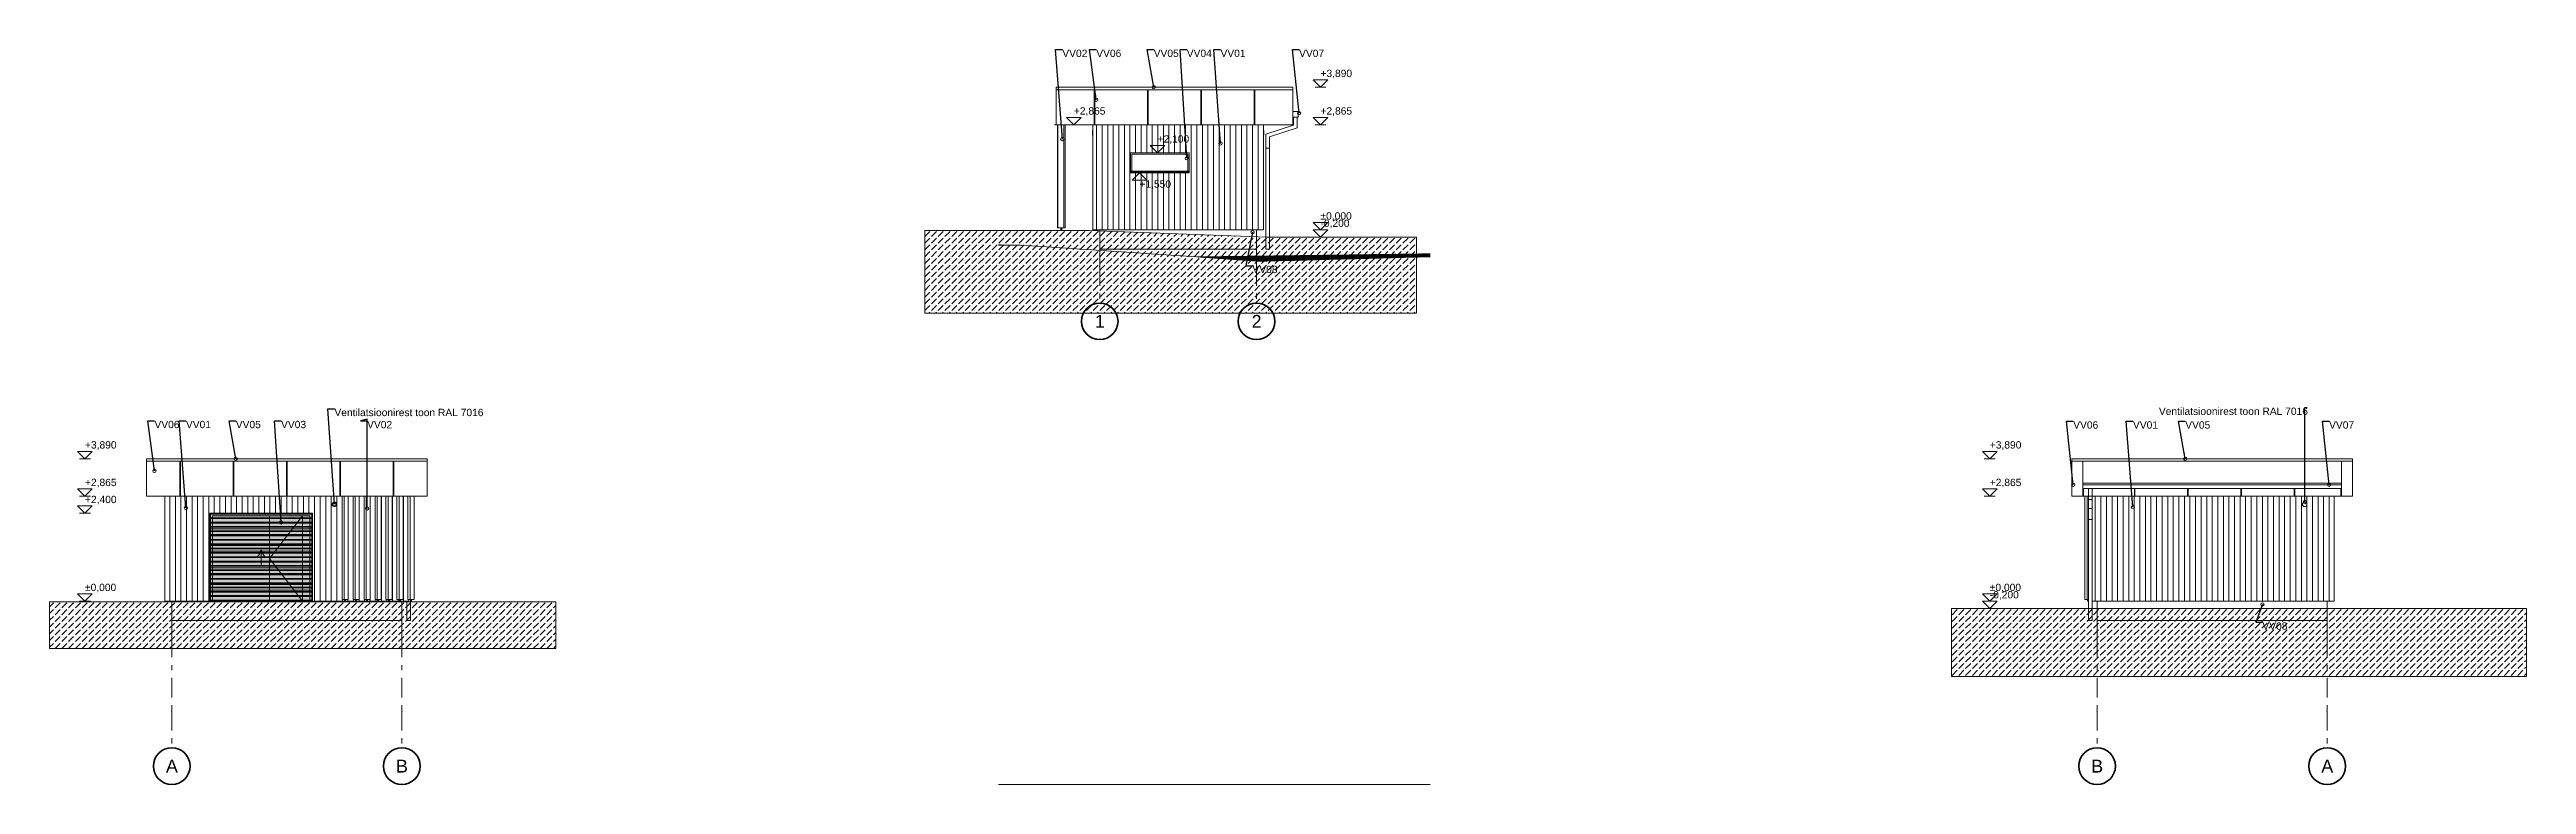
# Model space of a CAD drawing. Header units: millimetres. Extents: x 745166 to 884669, y -5000 to 15056.
# Drawn here: x 745166 to 812778, y -5000 to 15056 of the extents above; entities that cross this region are included whole.
import ezdxf

# ---------------------------------------------------------------- set-up
doc = ezdxf.new("R2010")
doc.units = ezdxf.units.MM
doc.header["$MEASUREMENT"] = 0
doc.linetypes.add('Double Dashed', pattern=[1093.611073, 529.166651, -211.666656, 141.111112, -211.666656])
for name, color, linetype, lineweight in [('New_0_Pen_No__1', 7, 'Continuous', 13), ('New_2D Drafting - General_Pen_No__1', 7, 'Continuous', 13), ('New_Annotation - Label_Pen_No__1', 7, 'Continuous', 13), ('New_ARCHICAD Doors_Pen_No__1', 7, 'Continuous', 13), ('New_ARCHICAD Windows_Pen_No__1', 7, 'Continuous', 13), ('New_Dimensioning - General_Pen_No__1', 7, 'Continuous', 13), ('New_Shell - Roof_Pen_No__1', 7, 'Continuous', 13), ('New_Site & Landscape - Terrain_Pen_No__1', 7, 'Continuous', 13), ('New_Structural - Bearing_Pen_No__1', 7, 'Continuous', 13), ('New_Structural - Grid_Pen_No__1', 7, 'Continuous', 13), ('New_Structural - Grid_Pen_No__7', 7, 'Continuous', 35)]:
    doc.layers.add(name, color=color, linetype=linetype, lineweight=lineweight)
doc.layers.add('New_2D Drafting - General_Pen_No__61', color=7, linetype='Continuous', lineweight=20, true_color=0x6a6a6a)
doc.layers.add('New_Structural - Bearing_Pen_No__61', color=7, linetype='Continuous', lineweight=20, true_color=0x6a6a6a)
doc.layers.add('New_ARCHICAD Doors', color=7, linetype='Continuous')
doc.layers.add('New_Structural - Bearing', color=7, linetype='Continuous')
doc.styles.add('GENERATED_STYLE_1', font='')
doc.styles.get('GENERATED_STYLE_1').set_extended_font_data('Arial')
doc.dimstyles.new('GENERATED_STYLE__1', dxfattribs={"dimtxt": 0.18, "dimasz": 182.4, "dimexe": 0.18, "dimexo": 0.0625, "dimgap": 0, "dimtad": 0, "dimtih": 1, "dimtoh": 1, "dimdec": 4, "dimzin": 0, "dimdsep": 46, "dimcen": 0.09, "dimadec": 0, "dimazin": 0, "dimtfac": 1, "dimtdec": 4, "dimtmove": 0, "dimatfit": 3, "dimldrblk": 'ARROWHEAD_1', "dimfxl": 0, "dimtolj": 1, "dimtzin": 0, "dimarcsym": 0})

msp = doc.modelspace()

# ---------------------------------------------------------------- texts
at = {"layer": 'New_Annotation - Label_Pen_No__1', "color": 7, "linetype": 'Continuous', "lineweight": 13, "char_height": 200, "attachment_point": 1, "style": 'GENERATED_STYLE_1'}
for s, insert in [('\\A1;{\\pql;\\fArial|b0|i0|c0|p34;VV0\\fArial|b0|i0|c0|p34;2}', (772812.3, 15052.9)), ('\\A1;{\\pql;\\fArial|b0|i0|c0|p34;VV0\\fArial|b0|i0|c0|p34;6}', (773738.9, 15052.9)), ('\\A1;{\\pql;\\fArial|b0|i0|c0|p34;VV0\\fArial|b0|i0|c0|p34;5}', (775306.3, 15052.9)), ('\\A1;{\\pql;\\fArial|b0|i0|c0|p34;VV0\\fArial|b0|i0|c0|p34;4}', (776209.4, 15052.9)), ('\\A1;{\\pql;\\fArial|b0|i0|c0|p34;VV0\\fArial|b0|i0|c0|p34;1}', (777130, 15052.9)), ('\\A1;{\\pql;\\fArial|b0|i0|c0|p34;VV0\\fArial|b0|i0|c0|p34;7}', (779275.1, 15052.9)), ('\\A1;{\\pql;\\fArial|b0|i0|c0|p34;VV0\\fArial|b0|i0|c0|p34;8}', (778003.7, 9155.1)), ('\\A1;{\\pql;\\fArial|b0|i0|c0|p34;VV0\\fArial|b0|i0|c0|p34;6}', (748030.8, 4923.2)), ('\\A1;{\\pql;\\fArial|b0|i0|c0|p34;VV01}', (748889.7, 4923.2)), ('\\A1;{\\pql;\\fArial|b0|i0|c0|p34;VV0\\fArial|b0|i0|c0|p34;5}', (750250.6, 4923.2)), ('\\A1;{\\pql;\\fArial|b0|i0|c0|p34;VV0\\fArial|b0|i0|c0|p34;3}', (751485.7, 4923.2)), ('\\A1;{\\pql;\\fArial|b0|i0|c0|p34;Ventilatsioonirest toon RAL 701\\fArial|b0|i0|c0|p34;6}', (752943.3, 5251.6)), ('\\A1;{\\pql;\\fArial|b0|i0|c0|p34;VV0\\fArial|b0|i0|c0|p34;6}', (800406.1, 4910.4)), ('\\A1;{\\pql;\\fArial|b0|i0|c0|p34;VV01}', (802037.5, 4910.4)), ('\\A1;{\\pql;\\fArial|b0|i0|c0|p34;Ventilatsioonirest toon RAL 701\\fArial|b0|i0|c0|p34;6}', (802744.8, 5285.5)), ('\\A1;{\\pql;\\fArial|b0|i0|c0|p34;VV0\\fArial|b0|i0|c0|p34;5}', (803463.7, 4910.4)), ('\\A1;{\\pql;\\fArial|b0|i0|c0|p34;VV0\\fArial|b0|i0|c0|p34;7}', (807390.9, 4910.4)), ('\\A1;{\\pql;\\fArial|b0|i0|c0|p34;VV0\\fArial|b0|i0|c0|p34;8}', (805570.2, -575.7))]:
    msp.add_mtext(s, dxfattribs=dict(at, insert=insert))
at = {"layer": 'New_Annotation - Label_Pen_No__1', "color": 7, "linetype": 'Continuous', "lineweight": 13, "insert": (753835.5, 4923.2), "char_height": 200, "attachment_point": 1, "rotation": 359.527724, "style": 'GENERATED_STYLE_1'}
msp.add_mtext('\\A1;{\\pql;\\fArial|b0|i0|c0|p34;VV0\\fArial|b0|i0|c0|p34;2}', dxfattribs=at)
at = {"layer": 'New_Dimensioning - General_Pen_No__1', "color": 7, "lineweight": 13, "char_height": 200, "attachment_point": 7, "style": 'GENERATED_STYLE_1'}
for s, insert in [('\\A1;{\\pql;\\fArial|b0|i0|c0|p34;+3,890}', (779859.3, 14268.7)), ('\\A1;{\\pql;\\fArial|b0|i0|c0|p34;+2,865}', (773127, 13243.7)), ('\\A1;{\\pql;\\fArial|b0|i0|c0|p34;+2,865}', (773127, 13243.7)), ('\\A1;{\\pql;\\fArial|b0|i0|c0|p34;+2,865}', (779859.3, 13243.7)), ('\\A1;{\\pql;\\fArial|b0|i0|c0|p34;+2,100}', (775413.3, 12478.7)), ('\\A1;{\\pql;\\fArial|b0|i0|c0|p34;+1,550}', (774917.1, 11248.7)), ('\\A1;{\\pql;\\fArial|b0|i0|c0|p34;±0,000}', (779859.3, 10378.7)), ('\\A1;{\\pql;\\fArial|b0|i0|c0|p34;-0,200}', (779859.3, 10178.7)), ('\\A1;{\\pql;\\fArial|b0|i0|c0|p34;+3,890}', (746133.9, 4130)), ('\\A1;{\\pql;\\fArial|b0|i0|c0|p34;+3,890}', (798129, 4130)), ('\\A1;{\\pql;\\fArial|b0|i0|c0|p34;+2,865}', (746133.9, 3105)), ('\\A1;{\\pql;\\fArial|b0|i0|c0|p34;+2,400}', (746133.9, 2640)), ('\\A1;{\\pql;\\fArial|b0|i0|c0|p34;+2,865}', (798129, 3105)), ('\\A1;{\\pql;\\fArial|b0|i0|c0|p34;±0,000}', (746133.9, 240)), ('\\A1;{\\pql;\\fArial|b0|i0|c0|p34;±0,000}', (798129, 240)), ('\\A1;{\\pql;\\fArial|b0|i0|c0|p34;-0,200}', (798129, 40))]:
    msp.add_mtext(s, dxfattribs=dict(at, insert=insert))
at = {"layer": 'New_Structural - Grid_Pen_No__1', "color": 7, "lineweight": 13, "char_height": 350, "attachment_point": 1, "style": 'GENERATED_STYLE_1'}
for s, insert in [('\\A1;{\\pql;\\pt0;\\fArial|b0|i0|c0|p34;1}', (773699.8, 7813.7)), ('\\A1;{\\pql;\\pt0;\\fArial|b0|i0|c0|p34;2}', (777979.8, 7813.7)), ('\\A1;{\\pql;\\pt0;\\fArial|b0|i0|c0|p34;A}', (748343.3, -4325)), ('\\A1;{\\pql;\\pt0;\\fArial|b0|i0|c0|p34;B}', (754623.3, -4325)), ('\\A1;{\\pql;\\pt0;\\fArial|b0|i0|c0|p34;B}', (800897.6, -4325)), ('\\A1;{\\pql;\\pt0;\\fArial|b0|i0|c0|p34;A}', (807177.6, -4325))]:
    msp.add_mtext(s, dxfattribs=dict(at, insert=insert))

# ---------------------------------------------------------------- blocks, each defined once
blk = doc.blocks.new('ARROWHEAD_1')
at = {"color": 0, "linetype": 'Continuous', "lineweight": 0}
blk.add_line((0, 0), (-1, 0), dxfattribs=at)
blk.add_circle((0, 0), 0.25, dxfattribs=at)

# ---------------------------------------------------------------- hatches: boundary and pattern name
at = {"layer": 'New_2D Drafting - General_Pen_No__61', "linetype": 'Continuous', "lineweight": 20, "true_color": 0x6a6a6a}
h = msp.add_hatch(dxfattribs=at)
h.set_pattern_fill('Dashed_0002', color=251, style=0, pattern_type=2)
h.set_pattern_definition([(45, (1009346.34, 10138.7), (-183.84776, 183.84776), [195, -65]), (45, (1009346.34, 10322.54), (-183.84776, 183.84776), [195, -65])])
h.paths.add_polyline_path([(769057.3, 7861.9), (769057.3, 10118.7), (773547.6, 10118.7), (778397.6, 9938.7), (782481, 9938.7), (782481, 7861.9)])
h = msp.add_hatch(dxfattribs=at)
h.set_pattern_fill('Dashed_0001', color=251, style=0, pattern_type=2)
h.set_pattern_definition([(45, (0, 0), (-183.84776, 183.84776), [194.99999, -65]), (45, (7e-14, 183.85), (-183.84776, 183.84776), [194.99999, -65])])
h.paths.add_polyline_path([(745166.3, -20), (758990.7, -20), (758990.7, -1287.6), (745166.3, -1287.6)])
h = msp.add_hatch(dxfattribs=at)
h.set_pattern_fill('Dashed_0003', color=251, style=0, pattern_type=2)
h.set_pattern_definition([(45, (1555840.9, 0), (-183.84776, 183.84776), [194.99999, -65]), (45, (1555840.9, 183.85), (-183.84776, 183.84776), [194.99999, -65])])
h.paths.add_polyline_path([(797083.4, -200), (812778.2, -200), (812778.2, -2053.8), (797083.4, -2053.8)])
at = {"layer": 'New_ARCHICAD Doors', "linetype": 'Continuous', "lineweight": 0, "true_color": 0x000000}
h = msp.add_hatch(dxfattribs=at)
h.set_pattern_fill('Plank_Floor_vert_0001', color=18, style=0, pattern_type=2)
h.set_pattern_definition([(90, (-1e-05, 2e-08), (-152, 0), [])])
h.paths.add_polyline_path([(749543.3, 2400), (749543.3, 0), (749553.3, 0), (749553.3, 2400)])
h = msp.add_hatch(dxfattribs=at)
h.set_pattern_fill('Plank_Floor_vert_0001', color=18, style=0, pattern_type=2)
h.set_pattern_definition([(90, (1e-07, -6e-10), (-152, 0), [])])
h.paths.add_polyline_path([(749553.3, 2400), (749553.3, 2387), (749556.7, 2387), (749556.7, 2400)])
h = msp.add_hatch(dxfattribs=at)
h.set_pattern_fill('Plank_Floor_vert_0001', color=18, style=0, pattern_type=2)
h.set_pattern_definition([(180, (6e-08, -2e-11), (0, 152), [])])
h.paths.add_polyline_path([(749556.7, 2399.5), (749558.3, 2399.5), (749558.3, 2400), (749556.7, 2400)])
h = msp.add_hatch(dxfattribs=at)
h.set_pattern_fill('Plank_Floor_vert_0001', color=18, style=0, pattern_type=2)
h.set_pattern_definition([(180, (-1e-06, 2e-09), (0, 152), [])])
h.paths.add_polyline_path([(749558.3, 2399.5), (749556.7, 2399.5), (749556.7, 2364.5), (749558.3, 2364.5)])
h = msp.add_hatch(dxfattribs=at)
h.set_pattern_fill('Plank_Floor_vert_0001', color=18, style=0, pattern_type=2)
h.set_pattern_definition([(90, (-6e-09, -1e-10), (-152, 0), [])])
h.paths.add_polyline_path([(749558.3, 2400), (749558.3, 2387), (752328.3, 2387), (752328.3, 2400)])
h = msp.add_hatch(dxfattribs=at)
h.set_pattern_fill('Plank_Floor_vert_0001', color=18, style=0, pattern_type=2)
h.set_pattern_definition([(360, (3e-06, 237715.72), (2e-09, 152), [])])
h.paths.add_polyline_path([(752328.3, 2387), (749558.3, 2387), (749558.3, 2377), (752328.3, 2377)])
h = msp.add_hatch(dxfattribs=at)
h.set_pattern_fill('Plank_Floor_vert_0001', color=18, style=0, pattern_type=2)
h.set_pattern_definition([(4e-15, (-4e-08, 3e-11), (1e-10, 152), [])])
h.paths.add_polyline_path([(749558.3, 2278.8), (752328.3, 2278.8), (752328.3, 2377), (749558.3, 2377)])
h = msp.add_hatch(dxfattribs=at)
h.set_pattern_fill('Plank_Floor_vert_0001', color=18, style=0, pattern_type=2)
h.set_pattern_definition([(4e-15, (-3e-06, -233059.95), (2e-09, 152), [])])
h.paths.add_polyline_path([(749558.3, 2278.8), (749558.3, 2268.8), (752328.3, 2268.8), (752328.3, 2278.8)])
h = msp.add_hatch(dxfattribs=at)
h.set_pattern_fill('Plank_Floor_vert_0001', color=18, style=0, pattern_type=2)
h.set_pattern_definition([(360, (3e-06, 237597.5), (2e-09, 152), [])])
h.paths.add_polyline_path([(749558.3, 2268.8), (749558.3, 2258.8), (752328.3, 2258.8), (752328.3, 2268.8)])
h = msp.add_hatch(dxfattribs=at)
h.set_pattern_fill('Plank_Floor_vert_0001', color=18, style=0, pattern_type=2)
h.set_pattern_definition([(4e-15, (-4e-08, -4e-12), (1e-10, 152), [])])
h.paths.add_polyline_path([(749558.3, 2160.5), (752328.3, 2160.5), (752328.3, 2258.8), (749558.3, 2258.8)])
h = msp.add_hatch(dxfattribs=at)
h.set_pattern_fill('Plank_Floor_vert_0001', color=18, style=0, pattern_type=2)
h.set_pattern_definition([(4e-15, (-3e-06, -233178.17), (2e-09, 152), [])])
h.paths.add_polyline_path([(752328.3, 2160.5), (749558.3, 2160.5), (749558.3, 2150.5), (752328.3, 2150.5)])
h = msp.add_hatch(dxfattribs=at)
h.set_pattern_fill('Plank_Floor_vert_0001', color=18, style=0, pattern_type=2)
h.set_pattern_definition([(360, (3e-06, 237479.27), (2e-09, 152), [])])
h.paths.add_polyline_path([(752328.3, 2150.5), (749558.3, 2150.5), (749558.3, 2140.6), (752328.3, 2140.6)])
h = msp.add_hatch(dxfattribs=at)
h.set_pattern_fill('Plank_Floor_vert_0001', color=18, style=0, pattern_type=2)
h.set_pattern_definition([(4e-15, (-4e-08, 3e-11), (1e-10, 152), [])])
h.paths.add_polyline_path([(749558.3, 2042.3), (752328.3, 2042.3), (752328.3, 2140.6), (749558.3, 2140.6)])
h = msp.add_hatch(dxfattribs=at)
h.set_pattern_fill('Plank_Floor_vert_0001', color=18, style=0, pattern_type=2)
h.set_pattern_definition([(4e-15, (-3e-06, -233296.4), (2e-09, 152), [])])
h.paths.add_polyline_path([(749558.3, 2042.3), (749558.3, 2032.3), (752328.3, 2032.3), (752328.3, 2042.3)])
h = msp.add_hatch(dxfattribs=at)
h.set_pattern_fill('Plank_Floor_vert_0001', color=18, style=0, pattern_type=2)
h.set_pattern_definition([(360, (3e-06, 237361.05), (2e-09, 152), [])])
h.paths.add_polyline_path([(752328.3, 2032.3), (749558.3, 2032.3), (749558.3, 2022.3), (752328.3, 2022.3)])
h = msp.add_hatch(dxfattribs=at)
h.set_pattern_fill('Plank_Floor_vert_0001', color=18, style=0, pattern_type=2)
h.set_pattern_definition([(4e-15, (9e-09, -5e-11), (0, 152), [])])
h.paths.add_polyline_path([(752328.3, 2399.5), (752329.9, 2399.5), (752329.9, 2400), (752328.3, 2400)])
h = msp.add_hatch(dxfattribs=at)
h.set_pattern_fill('Plank_Floor_vert_0001', color=18, style=0, pattern_type=2)
h.set_pattern_definition([(360, (-2e-06, 2e-09), (0, 152), [])])
h.paths.add_polyline_path([(752328.3, 2399.5), (752328.3, 2364.5), (752329.9, 2364.5), (752329.9, 2399.5)])
h = msp.add_hatch(dxfattribs=at)
h.set_pattern_fill('Plank_Floor_vert_0001', color=18, style=0, pattern_type=2)
h.set_pattern_definition([(90, (8e-08, -7e-10), (-152, 0), [])])
h.paths.add_polyline_path([(752329.9, 2387), (752333.3, 2387), (752333.3, 2400), (752329.9, 2400)])
h = msp.add_hatch(dxfattribs=at)
h.set_pattern_fill('Plank_Floor_vert_0001', color=18, style=0, pattern_type=2)
h.set_pattern_definition([(90, (2e-05, 2e-08), (-152, 0), [])])
h.paths.add_polyline_path([(752343.3, 2400), (752333.3, 2400), (752333.3, 0), (752343.3, 0)])
h = msp.add_hatch(dxfattribs=at)
h.set_pattern_fill('Plank_Floor_vert_0001', color=18, style=0, pattern_type=2)
h.set_pattern_definition([(180, (-2e-07, -9e-10), (0, 152), [])])
h.paths.add_polyline_path([(749558.3, 1818.4), (749556.7, 1818.4), (749556.7, 1805.9), (749558.3, 1805.9)])
h = msp.add_hatch(dxfattribs=at)
h.set_pattern_fill('Plank_Floor_vert_0001', color=18, style=0, pattern_type=2)
h.set_pattern_definition([(180, (3e-07, -7e-10), (0, 152), [])])
h.paths.add_polyline_path([(749556.7, 1795.9), (749558.3, 1795.9), (749558.3, 1805.9), (749556.7, 1805.9)])
h = msp.add_hatch(dxfattribs=at)
h.set_pattern_fill('Plank_Floor_vert_0001', color=18, style=0, pattern_type=2)
h.set_pattern_definition([(180, (8e-07, 2e-09), (0, 152), [])])
h.paths.add_polyline_path([(749558.3, 1795.9), (749556.7, 1795.9), (749556.7, 1773.4), (749558.3, 1773.4)])
h = msp.add_hatch(dxfattribs=at)
h.set_pattern_fill('Plank_Floor_vert_0001', color=18, style=0, pattern_type=2)
h.set_pattern_definition([(4e-15, (-4e-08, 2e-11), (1e-10, 152), [])])
h.paths.add_polyline_path([(749558.3, 1924.1), (752328.3, 1924.1), (752328.3, 2022.3), (749558.3, 2022.3)])
h = msp.add_hatch(dxfattribs=at)
h.set_pattern_fill('Plank_Floor_vert_0001', color=18, style=0, pattern_type=2)
h.set_pattern_definition([(4e-15, (-3e-06, -233414.62), (2e-09, 152), [])])
h.paths.add_polyline_path([(749558.3, 1924.1), (749558.3, 1914.1), (752328.3, 1914.1), (752328.3, 1924.1)])
h = msp.add_hatch(dxfattribs=at)
h.set_pattern_fill('Plank_Floor_vert_0001', color=18, style=0, pattern_type=2)
h.set_pattern_definition([(360, (3e-06, 237242.82), (2e-09, 152), [])])
h.paths.add_polyline_path([(752328.3, 1914.1), (749558.3, 1914.1), (749558.3, 1904.1), (752328.3, 1904.1)])
h = msp.add_hatch(dxfattribs=at)
h.set_pattern_fill('Plank_Floor_vert_0001', color=18, style=0, pattern_type=2)
h.set_pattern_definition([(4e-15, (-4e-08, 1e-11), (1e-10, 152), [])])
h.paths.add_polyline_path([(749558.3, 1805.9), (752328.3, 1805.9), (752328.3, 1904.1), (749558.3, 1904.1)])
h = msp.add_hatch(dxfattribs=at)
h.set_pattern_fill('Plank_Floor_vert_0001', color=18, style=0, pattern_type=2)
h.set_pattern_definition([(4e-15, (-3e-06, -233532.85), (2e-09, 152), [])])
h.paths.add_polyline_path([(752328.3, 1805.9), (749558.3, 1805.9), (749558.3, 1795.9), (752328.3, 1795.9)])
h = msp.add_hatch(dxfattribs=at)
h.set_pattern_fill('Plank_Floor_vert_0001', color=18, style=0, pattern_type=2)
h.set_pattern_definition([(360, (3e-06, 237124.6), (2e-09, 152), [])])
h.paths.add_polyline_path([(749558.3, 1795.9), (749558.3, 1785.9), (752328.3, 1785.9), (752328.3, 1795.9)])
h = msp.add_hatch(dxfattribs=at)
h.set_pattern_fill('Plank_Floor_vert_0001', color=18, style=0, pattern_type=2)
h.set_pattern_definition([(4e-15, (-4e-08, 9e-12), (1e-10, 152), [])])
h.paths.add_polyline_path([(749558.3, 1687.6), (752328.3, 1687.6), (752328.3, 1785.9), (749558.3, 1785.9)])
h = msp.add_hatch(dxfattribs=at)
h.set_pattern_fill('Plank_Floor_vert_0001', color=18, style=0, pattern_type=2)
h.set_pattern_definition([(4e-15, (-3e-06, -233651.07), (2e-09, 152), [])])
h.paths.add_polyline_path([(749558.3, 1687.6), (749558.3, 1677.6), (752328.3, 1677.6), (752328.3, 1687.6)])
h = msp.add_hatch(dxfattribs=at)
h.set_pattern_fill('Plank_Floor_vert_0001', color=18, style=0, pattern_type=2)
h.set_pattern_definition([(360, (3e-06, 237006.37), (2e-09, 152), [])])
h.paths.add_polyline_path([(749558.3, 1677.6), (749558.3, 1667.7), (752328.3, 1667.7), (752328.3, 1677.6)])
h = msp.add_hatch(dxfattribs=at)
h.set_pattern_fill('Plank_Floor_vert_0001', color=18, style=0, pattern_type=2)
h.set_pattern_definition([(4e-15, (-4e-08, 4e-11), (1e-10, 152), [])])
h.paths.add_polyline_path([(749558.3, 1569.4), (752328.3, 1569.4), (752328.3, 1667.7), (749558.3, 1667.7)])
h = msp.add_hatch(dxfattribs=at)
h.set_pattern_fill('Plank_Floor_vert_0001', color=18, style=0, pattern_type=2)
h.set_pattern_definition([(4e-15, (-3e-06, -233769.3), (2e-09, 152), [])])
h.paths.add_polyline_path([(749558.3, 1569.4), (749558.3, 1559.4), (752328.3, 1559.4), (752328.3, 1569.4)])
h = msp.add_hatch(dxfattribs=at)
h.set_pattern_fill('Plank_Floor_vert_0001', color=18, style=0, pattern_type=2)
h.set_pattern_definition([(360, (3e-06, 236888.15), (2e-09, 152), [])])
h.paths.add_polyline_path([(749558.3, 1559.4), (749558.3, 1549.4), (752328.3, 1549.4), (752328.3, 1559.4)])
h = msp.add_hatch(dxfattribs=at)
h.set_pattern_fill('Plank_Floor_vert_0001', color=18, style=0, pattern_type=2)
h.set_pattern_definition([(4e-15, (-4e-08, 2e-11), (1e-10, 152), [])])
h.paths.add_polyline_path([(749558.3, 1451.2), (752328.3, 1451.2), (752328.3, 1549.4), (749558.3, 1549.4)])
h = msp.add_hatch(dxfattribs=at)
h.set_pattern_fill('Plank_Floor_vert_0001', color=18, style=0, pattern_type=2)
h.set_pattern_definition([(4e-15, (-3e-06, -233887.52), (2e-09, 152), [])])
h.paths.add_polyline_path([(749558.3, 1451.2), (749558.3, 1441.2), (752328.3, 1441.2), (752328.3, 1451.2)])
h = msp.add_hatch(dxfattribs=at)
h.set_pattern_fill('Plank_Floor_vert_0001', color=18, style=0, pattern_type=2)
h.set_pattern_definition([(360, (3e-06, 236769.92), (2e-09, 152), [])])
h.paths.add_polyline_path([(752328.3, 1441.2), (749558.3, 1441.2), (749558.3, 1431.2), (752328.3, 1431.2)])
h = msp.add_hatch(dxfattribs=at)
h.set_pattern_fill('Plank_Floor_vert_0001', color=18, style=0, pattern_type=2)
h.set_pattern_definition([(4e-15, (-4e-08, 1e-11), (1e-10, 152), [])])
h.paths.add_polyline_path([(749558.3, 1333), (752328.3, 1333), (752328.3, 1431.2), (749558.3, 1431.2)])
h = msp.add_hatch(dxfattribs=at)
h.set_pattern_fill('Plank_Floor_vert_0001', color=18, style=0, pattern_type=2)
h.set_pattern_definition([(4e-15, (3e-07, -2e-11), (0, 152), [])])
h.paths.add_polyline_path([(752328.3, 1818.4), (752328.3, 1805.9), (752329.9, 1805.9), (752329.9, 1818.4)])
h = msp.add_hatch(dxfattribs=at)
h.set_pattern_fill('Plank_Floor_vert_0001', color=18, style=0, pattern_type=2)
h.set_pattern_definition([(360, (-5e-07, -3e-10), (0, 152), [])])
h.paths.add_polyline_path([(752328.3, 1795.9), (752329.9, 1795.9), (752329.9, 1805.9), (752328.3, 1805.9)])
h = msp.add_hatch(dxfattribs=at)
h.set_pattern_fill('Plank_Floor_vert_0001', color=18, style=0, pattern_type=2)
h.set_pattern_definition([(4e-15, (-4e-07, 2e-10), (0, 152), [])])
h.paths.add_polyline_path([(752328.3, 1795.9), (752328.3, 1773.4), (752329.9, 1773.4), (752329.9, 1795.9)])
h = msp.add_hatch(dxfattribs=at)
h.set_pattern_fill('Plank_Floor_vert_0001', color=18, style=0, pattern_type=2)
h.set_pattern_definition([(180, (-2e-07, -5e-10), (0, 152), [])])
h.paths.add_polyline_path([(749558.3, 1227.2), (749556.7, 1227.2), (749556.7, 1214.7), (749558.3, 1214.7)])
h = msp.add_hatch(dxfattribs=at)
h.set_pattern_fill('Plank_Floor_vert_0001', color=18, style=0, pattern_type=2)
h.set_pattern_definition([(180, (3e-07, 1e-09), (0, 152), [])])
h.paths.add_polyline_path([(749556.7, 1204.7), (749558.3, 1204.7), (749558.3, 1214.7), (749556.7, 1214.7)])
h = msp.add_hatch(dxfattribs=at)
h.set_pattern_fill('Plank_Floor_vert_0001', color=18, style=0, pattern_type=2)
h.set_pattern_definition([(180, (8e-07, -2e-09), (0, 152), [])])
h.paths.add_polyline_path([(749558.3, 1204.7), (749556.7, 1204.7), (749556.7, 1182.2), (749558.3, 1182.2)])
h = msp.add_hatch(dxfattribs=at)
h.set_pattern_fill('Plank_Floor_vert_0001', color=18, style=0, pattern_type=2)
h.set_pattern_definition([(4e-15, (-3e-06, -234005.75), (2e-09, 152), [])])
h.paths.add_polyline_path([(752328.3, 1333), (749558.3, 1333), (749558.3, 1323), (752328.3, 1323)])
h = msp.add_hatch(dxfattribs=at)
h.set_pattern_fill('Plank_Floor_vert_0001', color=18, style=0, pattern_type=2)
h.set_pattern_definition([(360, (3e-06, 236651.7), (2e-09, 152), [])])
h.paths.add_polyline_path([(752328.3, 1323), (749558.3, 1323), (749558.3, 1313), (752328.3, 1313)])
h = msp.add_hatch(dxfattribs=at)
h.set_pattern_fill('Plank_Floor_vert_0001', color=18, style=0, pattern_type=2)
h.set_pattern_definition([(4e-15, (-4e-08, 4e-11), (1e-10, 152), [])])
h.paths.add_polyline_path([(749558.3, 1214.7), (752328.3, 1214.7), (752328.3, 1313), (749558.3, 1313)])
h = msp.add_hatch(dxfattribs=at)
h.set_pattern_fill('Plank_Floor_vert_0001', color=18, style=0, pattern_type=2)
h.set_pattern_definition([(4e-15, (-3e-06, -234123.97), (2e-09, 152), [])])
h.paths.add_polyline_path([(749558.3, 1214.7), (749558.3, 1204.7), (752328.3, 1204.7), (752328.3, 1214.7)])
h = msp.add_hatch(dxfattribs=at)
h.set_pattern_fill('Plank_Floor_vert_0001', color=18, style=0, pattern_type=2)
h.set_pattern_definition([(360, (3e-06, 236533.47), (2e-09, 152), [])])
h.paths.add_polyline_path([(749558.3, 1204.7), (749558.3, 1194.8), (752328.3, 1194.8), (752328.3, 1204.7)])
h = msp.add_hatch(dxfattribs=at)
h.set_pattern_fill('Plank_Floor_vert_0001', color=18, style=0, pattern_type=2)
h.set_pattern_definition([(4e-15, (-4e-08, 7e-12), (1e-10, 152), [])])
h.paths.add_polyline_path([(749558.3, 1096.5), (752328.3, 1096.5), (752328.3, 1194.8), (749558.3, 1194.8)])
h = msp.add_hatch(dxfattribs=at)
h.set_pattern_fill('Plank_Floor_vert_0001', color=18, style=0, pattern_type=2)
h.set_pattern_definition([(4e-15, (-3e-06, -234242.2), (2e-09, 152), [])])
h.paths.add_polyline_path([(752328.3, 1096.5), (749558.3, 1096.5), (749558.3, 1086.5), (752328.3, 1086.5)])
h = msp.add_hatch(dxfattribs=at)
h.set_pattern_fill('Plank_Floor_vert_0001', color=18, style=0, pattern_type=2)
h.set_pattern_definition([(360, (3e-06, 236415.25), (2e-09, 152), [])])
h.paths.add_polyline_path([(752328.3, 1086.5), (749558.3, 1086.5), (749558.3, 1076.5), (752328.3, 1076.5)])
h = msp.add_hatch(dxfattribs=at)
h.set_pattern_fill('Plank_Floor_vert_0001', color=18, style=0, pattern_type=2)
h.set_pattern_definition([(4e-15, (-4e-08, 4e-11), (1e-10, 152), [])])
h.paths.add_polyline_path([(749558.3, 978.3), (752328.3, 978.3), (752328.3, 1076.5), (749558.3, 1076.5)])
h = msp.add_hatch(dxfattribs=at)
h.set_pattern_fill('Plank_Floor_vert_0001', color=18, style=0, pattern_type=2)
h.set_pattern_definition([(4e-15, (-3e-06, -234360.42), (2e-09, 152), [])])
h.paths.add_polyline_path([(749558.3, 978.3), (749558.3, 968.3), (752328.3, 968.3), (752328.3, 978.3)])
h = msp.add_hatch(dxfattribs=at)
h.set_pattern_fill('Plank_Floor_vert_0001', color=18, style=0, pattern_type=2)
h.set_pattern_definition([(360, (3e-06, 236297.02), (2e-09, 152), [])])
h.paths.add_polyline_path([(752328.3, 968.3), (749558.3, 968.3), (749558.3, 958.3), (752328.3, 958.3)])
h = msp.add_hatch(dxfattribs=at)
h.set_pattern_fill('Plank_Floor_vert_0001', color=18, style=0, pattern_type=2)
h.set_pattern_definition([(4e-15, (-4e-08, 3e-11), (1e-10, 152), [])])
h.paths.add_polyline_path([(749558.3, 860.1), (752328.3, 860.1), (752328.3, 958.3), (749558.3, 958.3)])
h = msp.add_hatch(dxfattribs=at)
h.set_pattern_fill('Plank_Floor_vert_0001', color=18, style=0, pattern_type=2)
h.set_pattern_definition([(4e-15, (-3e-06, -234478.65), (2e-09, 152), [])])
h.paths.add_polyline_path([(752328.3, 860.1), (749558.3, 860.1), (749558.3, 850.1), (752328.3, 850.1)])
h = msp.add_hatch(dxfattribs=at)
h.set_pattern_fill('Plank_Floor_vert_0001', color=18, style=0, pattern_type=2)
h.set_pattern_definition([(360, (3e-06, 236178.8), (2e-09, 152), [])])
h.paths.add_polyline_path([(752328.3, 850.1), (749558.3, 850.1), (749558.3, 840.1), (752328.3, 840.1)])
h = msp.add_hatch(dxfattribs=at)
h.set_pattern_fill('Plank_Floor_vert_0001', color=18, style=0, pattern_type=2)
h.set_pattern_definition([(4e-15, (-3e-08, 3e-11), (1e-10, 152), [])])
h.paths.add_polyline_path([(749558.3, 741.8), (752328.3, 741.8), (752328.3, 840.1), (749558.3, 840.1)])
h = msp.add_hatch(dxfattribs=at)
h.set_pattern_fill('Plank_Floor_vert_0001', color=18, style=0, pattern_type=2)
h.set_pattern_definition([(4e-15, (-3e-06, -234596.87), (2e-09, 152), [])])
h.paths.add_polyline_path([(752328.3, 741.8), (749558.3, 741.8), (749558.3, 731.8), (752328.3, 731.8)])
h = msp.add_hatch(dxfattribs=at)
h.set_pattern_fill('Plank_Floor_vert_0001', color=18, style=0, pattern_type=2)
h.set_pattern_definition([(360, (3e-06, 236060.57), (2e-09, 152), [])])
h.paths.add_polyline_path([(749558.3, 731.8), (749558.3, 721.8), (752328.3, 721.8), (752328.3, 731.8)])
h = msp.add_hatch(dxfattribs=at)
h.set_pattern_fill('Plank_Floor_vert_0001', color=18, style=0, pattern_type=2)
h.set_pattern_definition([(4e-15, (-3e-08, 3e-11), (1e-10, 152), [])])
h.paths.add_polyline_path([(749558.3, 623.6), (752328.3, 623.6), (752328.3, 721.8), (749558.3, 721.8)])
h = msp.add_hatch(dxfattribs=at)
h.set_pattern_fill('Plank_Floor_vert_0001', color=18, style=0, pattern_type=2)
h.set_pattern_definition([(360, (3e-07, 1e-09), (0, 152), [])])
h.paths.add_polyline_path([(752328.3, 1227.2), (752328.3, 1214.7), (752329.9, 1214.7), (752329.9, 1227.2)])
h = msp.add_hatch(dxfattribs=at)
h.set_pattern_fill('Plank_Floor_vert_0001', color=18, style=0, pattern_type=2)
h.set_pattern_definition([(360, (-5e-07, 6e-10), (0, 152), [])])
h.paths.add_polyline_path([(752329.9, 1214.7), (752328.3, 1214.7), (752328.3, 1204.7), (752329.9, 1204.7)])
h = msp.add_hatch(dxfattribs=at)
h.set_pattern_fill('Plank_Floor_vert_0001', color=18, style=0, pattern_type=2)
h.set_pattern_definition([(4e-15, (-4e-07, 1e-09), (0, 152), [])])
h.paths.add_polyline_path([(752328.3, 1204.7), (752328.3, 1182.2), (752329.9, 1182.2), (752329.9, 1204.7)])
h = msp.add_hatch(dxfattribs=at)
h.set_pattern_fill('Plank_Floor_vert_0001', color=18, style=0, pattern_type=2)
h.set_pattern_definition([(180, (-2e-07, -2e-10), (0, 152), [])])
h.paths.add_polyline_path([(749558.3, 636.1), (749556.7, 636.1), (749556.7, 623.6), (749558.3, 623.6)])
h = msp.add_hatch(dxfattribs=at)
h.set_pattern_fill('Plank_Floor_vert_0001', color=18, style=0, pattern_type=2)
h.set_pattern_definition([(180, (3e-07, 1e-09), (0, 152), [])])
h.paths.add_polyline_path([(749556.7, 623.6), (749556.7, 613.6), (749558.3, 613.6), (749558.3, 623.6)])
h = msp.add_hatch(dxfattribs=at)
h.set_pattern_fill('Plank_Floor_vert_0001', color=18, style=0, pattern_type=2)
h.set_pattern_definition([(180, (8e-07, 3e-09), (0, 152), [])])
h.paths.add_polyline_path([(749558.3, 613.6), (749556.7, 613.6), (749556.7, 591.1), (749558.3, 591.1)])
h = msp.add_hatch(dxfattribs=at)
h.set_pattern_fill('Plank_Floor_vert_0001', color=18, style=0, pattern_type=2)
h.set_pattern_definition([(180, (-2e-07, 2e-10), (0, 152), [])])
h.paths.add_polyline_path([(749558.3, 45), (749556.7, 45), (749556.7, 32.5), (749558.3, 32.5)])
h = msp.add_hatch(dxfattribs=at)
h.set_pattern_fill('Plank_Floor_vert_0001', color=18, style=0, pattern_type=2)
h.set_pattern_definition([(180, (7e-07, -4e-11), (0, 152), [])])
h.paths.add_polyline_path([(749558.3, 32.5), (749556.7, 32.5), (749556.7, 22.5), (749558.3, 22.5)])
h = msp.add_hatch(dxfattribs=at)
h.set_pattern_fill('Plank_Floor_vert_0001', color=18, style=0, pattern_type=2)
h.set_pattern_definition([(180, (8e-07, -9e-10), (0, 152), [])])
h.paths.add_polyline_path([(749558.3, 22.5), (749556.7, 22.5), (749556.7, 0), (749558.3, 0)])
h = msp.add_hatch(dxfattribs=at)
h.set_pattern_fill('Plank_Floor_vert_0001', color=18, style=0, pattern_type=2)
h.set_pattern_definition([(4e-15, (-3e-06, -234715.1), (2e-09, 152), [])])
h.paths.add_polyline_path([(752328.3, 623.6), (749558.3, 623.6), (749558.3, 613.6), (752328.3, 613.6)])
h = msp.add_hatch(dxfattribs=at)
h.set_pattern_fill('Plank_Floor_vert_0001', color=18, style=0, pattern_type=2)
h.set_pattern_definition([(360, (3e-06, 235942.35), (2e-09, 152), [])])
h.paths.add_polyline_path([(752328.3, 613.6), (749558.3, 613.6), (749558.3, 603.6), (752328.3, 603.6)])
h = msp.add_hatch(dxfattribs=at)
h.set_pattern_fill('Plank_Floor_vert_0001', color=18, style=0, pattern_type=2)
h.set_pattern_definition([(4e-15, (-3e-08, -9e-12), (1e-10, 152), [])])
h.paths.add_polyline_path([(749558.3, 603.6), (749558.3, 505.4), (752328.3, 505.4), (752328.3, 603.6)])
h = msp.add_hatch(dxfattribs=at)
h.set_pattern_fill('Plank_Floor_vert_0001', color=18, style=0, pattern_type=2)
h.set_pattern_definition([(4e-15, (-3e-06, -234833.32), (2e-09, 152), [])])
h.paths.add_polyline_path([(749558.3, 495.4), (752328.3, 495.4), (752328.3, 505.4), (749558.3, 505.4)])
h = msp.add_hatch(dxfattribs=at)
h.set_pattern_fill('Plank_Floor_vert_0001', color=18, style=0, pattern_type=2)
h.set_pattern_definition([(360, (3e-06, 235824.12), (2e-09, 152), [])])
h.paths.add_polyline_path([(749558.3, 485.4), (752328.3, 485.4), (752328.3, 495.4), (749558.3, 495.4)])
h = msp.add_hatch(dxfattribs=at)
h.set_pattern_fill('Plank_Floor_vert_0001', color=18, style=0, pattern_type=2)
h.set_pattern_definition([(4e-15, (-3e-08, -2e-11), (1e-10, 152), [])])
h.paths.add_polyline_path([(749558.3, 485.4), (749558.3, 387.2), (752328.3, 387.2), (752328.3, 485.4)])
h = msp.add_hatch(dxfattribs=at)
h.set_pattern_fill('Plank_Floor_vert_0001', color=18, style=0, pattern_type=2)
h.set_pattern_definition([(4e-15, (-3e-06, -234951.55), (2e-09, 152), [])])
h.paths.add_polyline_path([(749558.3, 377.2), (752328.3, 377.2), (752328.3, 387.2), (749558.3, 387.2)])
h = msp.add_hatch(dxfattribs=at)
h.set_pattern_fill('Plank_Floor_vert_0001', color=18, style=0, pattern_type=2)
h.set_pattern_definition([(360, (3e-06, 235705.9), (2e-09, 152), [])])
h.paths.add_polyline_path([(752328.3, 377.2), (749558.3, 377.2), (749558.3, 367.2), (752328.3, 367.2)])
h = msp.add_hatch(dxfattribs=at)
h.set_pattern_fill('Plank_Floor_vert_0001', color=18, style=0, pattern_type=2)
h.set_pattern_definition([(4e-15, (-3e-08, -4e-11), (1e-10, 152), [])])
h.paths.add_polyline_path([(749558.3, 367.2), (749558.3, 268.9), (752328.3, 268.9), (752328.3, 367.2)])
h = msp.add_hatch(dxfattribs=at)
h.set_pattern_fill('Plank_Floor_vert_0001', color=18, style=0, pattern_type=2)
h.set_pattern_definition([(4e-15, (-3e-06, -235069.77), (2e-09, 152), [])])
h.paths.add_polyline_path([(752328.3, 268.9), (749558.3, 268.9), (749558.3, 258.9), (752328.3, 258.9)])
h = msp.add_hatch(dxfattribs=at)
h.set_pattern_fill('Plank_Floor_vert_0001', color=18, style=0, pattern_type=2)
h.set_pattern_definition([(360, (3e-06, 235587.67), (2e-09, 152), [])])
h.paths.add_polyline_path([(749558.3, 248.9), (752328.3, 248.9), (752328.3, 258.9), (749558.3, 258.9)])
h = msp.add_hatch(dxfattribs=at)
h.set_pattern_fill('Plank_Floor_vert_0001', color=18, style=0, pattern_type=2)
h.set_pattern_definition([(4e-15, (-3e-08, -2e-11), (1e-10, 152), [])])
h.paths.add_polyline_path([(749558.3, 248.9), (749558.3, 150.7), (752328.3, 150.7), (752328.3, 248.9)])
h = msp.add_hatch(dxfattribs=at)
h.set_pattern_fill('Plank_Floor_vert_0001', color=18, style=0, pattern_type=2)
h.set_pattern_definition([(4e-15, (-3e-06, -235188), (2e-09, 152), [])])
h.paths.add_polyline_path([(752328.3, 150.7), (749558.3, 150.7), (749558.3, 140.7), (752328.3, 140.7)])
h = msp.add_hatch(dxfattribs=at)
h.set_pattern_fill('Plank_Floor_vert_0001', color=18, style=0, pattern_type=2)
h.set_pattern_definition([(360, (3e-06, 235469.45), (2e-09, 152), [])])
h.paths.add_polyline_path([(749558.3, 130.7), (752328.3, 130.7), (752328.3, 140.7), (749558.3, 140.7)])
h = msp.add_hatch(dxfattribs=at)
h.set_pattern_fill('Plank_Floor_vert_0001', color=18, style=0, pattern_type=2)
h.set_pattern_definition([(4e-15, (2e-09, -3e-11), (-2e-10, 152), [])])
h.paths.add_polyline_path([(749558.3, 130.7), (749558.3, 32.5), (752328.3, 32.5), (752328.3, 130.7)])
h = msp.add_hatch(dxfattribs=at)
h.set_pattern_fill('Plank_Floor_vert_0001', color=18, style=0, pattern_type=2)
h.set_pattern_definition([(4e-15, (-2e-06, -235306.22), (1e-09, 152), [])])
h.paths.add_polyline_path([(749558.3, 32.5), (749558.3, 22.5), (752328.3, 22.5), (752328.3, 32.5)])
h = msp.add_hatch(dxfattribs=at)
h.set_pattern_fill('Plank_Floor_vert_0001', color=18, style=0, pattern_type=2)
h.set_pattern_definition([(90, (-3e-07, -1e-11), (-152, 0), [])])
h.paths.add_polyline_path([(749558.3, 0), (752328.3, 0), (752328.3, 22.5), (749558.3, 22.5)])
h = msp.add_hatch(dxfattribs=at)
h.set_pattern_fill('Plank_Floor_vert_0001', color=18, style=0, pattern_type=2)
h.set_pattern_definition([(360, (3e-07, 7e-10), (0, 152), [])])
h.paths.add_polyline_path([(752328.3, 636.1), (752328.3, 623.6), (752329.9, 623.6), (752329.9, 636.1)])
h = msp.add_hatch(dxfattribs=at)
h.set_pattern_fill('Plank_Floor_vert_0001', color=18, style=0, pattern_type=2)
h.set_pattern_definition([(4e-15, (-5e-07, 5e-10), (0, 152), [])])
h.paths.add_polyline_path([(752328.3, 613.6), (752329.9, 613.6), (752329.9, 623.6), (752328.3, 623.6)])
h = msp.add_hatch(dxfattribs=at)
h.set_pattern_fill('Plank_Floor_vert_0001', color=18, style=0, pattern_type=2)
h.set_pattern_definition([(4e-15, (-4e-07, 8e-11), (0, 152), [])])
h.paths.add_polyline_path([(752328.3, 613.6), (752328.3, 591.1), (752329.9, 591.1), (752329.9, 613.6)])
h = msp.add_hatch(dxfattribs=at)
h.set_pattern_fill('Plank_Floor_vert_0001', color=18, style=0, pattern_type=2)
h.set_pattern_definition([(4e-15, (3e-07, -3e-10), (0, 152), [])])
h.paths.add_polyline_path([(752328.3, 45), (752328.3, 32.5), (752329.9, 32.5), (752329.9, 45)])
h = msp.add_hatch(dxfattribs=at)
h.set_pattern_fill('Plank_Floor_vert_0001', color=18, style=0, pattern_type=2)
h.set_pattern_definition([(360, (-5e-07, -4e-11), (0, 152), [])])
h.paths.add_polyline_path([(752328.3, 32.5), (752328.3, 22.5), (752329.9, 22.5), (752329.9, 32.5)])
h = msp.add_hatch(dxfattribs=at)
h.set_pattern_fill('Plank_Floor_vert_0001', color=18, style=0, pattern_type=2)
h.set_pattern_definition([(4e-15, (-4e-07, 2e-09), (0, 152), [])])
h.paths.add_polyline_path([(752328.3, 22.5), (752328.3, 0), (752329.9, 0), (752329.9, 22.5)])
at = {"layer": 'New_Structural - Bearing', "linetype": 'Continuous', "lineweight": 0, "true_color": 0x000000}
h = msp.add_hatch(dxfattribs=at)
h.set_pattern_fill('Plank_Floor_vert_0002', color=18, style=0, pattern_type=2)
h.set_pattern_definition([(90, (1009346.34, 10138.7), (152, 0), [])])
h.paths.add_polyline_path([(773644.6, 13003.7), (773644.6, 10138.7), (778279.6, 10138.7), (778279.6, 13003.7)])
h.paths.add_polyline_path([(774672.6, 12238.7), (776272.6, 12238.7), (776272.6, 11688.7), (774672.6, 11688.7)], flags=0)
h = msp.add_hatch(dxfattribs=at)
h.set_pattern_fill('Plank_Floor_vert_0002', color=18, style=0, pattern_type=2)
h.set_pattern_definition([(90, (1009346.34, 10138.7), (152, 0), [])])
h.paths.add_polyline_path([(778279.6, 13003.7), (778279.6, 10138.7), (778300.6, 10138.7), (778300.6, 13003.7)])
h = msp.add_hatch(dxfattribs=at)
h.set_pattern_fill('Plank_Floor_vert_0001', color=18, style=0, pattern_type=2)
h.set_pattern_definition([(90, (2e-08, 6e-11), (152, 0), [])])
h.paths.add_polyline_path([(748315.3, 0), (749543.3, 0), (749543.3, 2400), (752343.3, 2400), (752343.3, 0), (753219.5, 0), (753219.5, 50), (753150.5, 50), (753150.5, 2865), (748315.3, 2865)])
h.paths.add_polyline_path([(752880.8, 2645.5), (752883.9, 2664.8), (752892.7, 2682.2), (752906.6, 2696.1), (752924, 2704.9), (752943.3, 2708), (752962.6, 2704.9), (752980, 2696.1), (752993.9, 2682.2), (753002.7, 2664.8), (753005.8, 2645.5), (753002.7, 2626.2), (752993.9, 2608.8), (752980, 2594.9), (752962.6, 2586.1), (752943.3, 2583), (752924, 2586.1), (752906.6, 2594.9), (752892.7, 2608.8), (752883.9, 2626.2)], flags=0)
h = msp.add_hatch(dxfattribs=at)
h.set_pattern_fill('Plank_Floor_vert_0001', color=18, style=0, pattern_type=2)
h.set_pattern_definition([(90, (2e-07, 4e-10), (152, 0), [])])
h.paths.add_polyline_path([(753316, 50), (753247, 50), (753247, 0), (753519.5, 0), (753519.5, 50), (753450.5, 50), (753450.5, 2865), (753316, 2865)])
h = msp.add_hatch(dxfattribs=at)
h.set_pattern_fill('Plank_Floor_vert_0001', color=18, style=0, pattern_type=2)
h.set_pattern_definition([(90, (3e-08, 4e-10), (152, 0), [])])
h.paths.add_polyline_path([(753616, 50), (753547, 50), (753547, 0), (753819.5, 0), (753819.5, 50), (753750.5, 50), (753750.5, 2865), (753616, 2865)])
h = msp.add_hatch(dxfattribs=at)
h.set_pattern_fill('Plank_Floor_vert_0001', color=18, style=0, pattern_type=2)
h.set_pattern_definition([(90, (2e-07, -6e-10), (152, 0), [])])
h.paths.add_polyline_path([(753847, 50), (753847, 0), (754119.5, 0), (754119.5, 50), (754050.5, 50), (754050.5, 2865), (753916, 2865), (753916, 50)])
h = msp.add_hatch(dxfattribs=at)
h.set_pattern_fill('Plank_Floor_vert_0001', color=18, style=0, pattern_type=2)
h.set_pattern_definition([(90, (2e-07, 4e-10), (152, 0), [])])
h.paths.add_polyline_path([(754216, 50), (754147, 50), (754147, 0), (754419.5, 0), (754419.5, 50), (754350.5, 50), (754350.5, 2865), (754216, 2865)])
h = msp.add_hatch(dxfattribs=at)
h.set_pattern_fill('Plank_Floor_vert_0001', color=18, style=0, pattern_type=2)
h.set_pattern_definition([(90, (4e-08, 4e-10), (152, 0), [])])
h.paths.add_polyline_path([(754516, 50), (754447, 50), (754447, 0), (754719.5, 0), (754719.5, 50), (754650.5, 50), (754650.5, 2865), (754516, 2865)])
h = msp.add_hatch(dxfattribs=at)
h.set_pattern_fill('Plank_Floor_vert_0001', color=18, style=0, pattern_type=2)
h.set_pattern_definition([(90, (4e-08, 4e-10), (152, 0), [])])
h.paths.add_polyline_path([(754747, 50), (754747, 0), (754950.3, 0), (754950.3, 2865), (754816, 2865), (754816, 50)])
h = msp.add_hatch(dxfattribs=at)
h.set_pattern_fill('Plank_Floor_vert_0001', color=18, style=0, pattern_type=2)
h.set_pattern_definition([(90, (5e-06, 7e-09), (152, 0), [])])
h.paths.add_polyline_path([(754950.3, 0), (754971.3, 0), (754971.3, 50), (754950.5, 50), (754950.5, 2865), (754950.3, 2865)])
h = msp.add_hatch(dxfattribs=at)
h.set_pattern_fill('Plank_Floor_vert_0003', color=18, style=0, pattern_type=2)
h.set_pattern_definition([(90, (1555840.9, 2e-11), (152, 0), [])])
h.paths.add_polyline_path([(800919.5, 2865), (800919.5, 0), (807525.6, 0), (807525.6, 2865)])
h.paths.add_polyline_path([(806662, 2645.5), (806665.1, 2664.8), (806674, 2682.2), (806687.8, 2696.1), (806705.2, 2704.9), (806724.5, 2708), (806743.9, 2704.9), (806761.3, 2696.1), (806775.1, 2682.2), (806784, 2664.8), (806787, 2645.5), (806784, 2626.2), (806775.1, 2608.8), (806761.3, 2594.9), (806743.9, 2586.1), (806724.5, 2583), (806705.2, 2586.1), (806687.8, 2594.9), (806674, 2608.8), (806665.1, 2626.2)], flags=0)
h = msp.add_hatch(dxfattribs=at)
h.set_pattern_fill('Plank_Floor_vert_0001', color=18, style=0, pattern_type=2)
h.set_pattern_definition([(90, (5e-06, 8e-09), (-152, 0), [])])
h.paths.add_polyline_path([(749553.3, 2387), (749553.3, 1813.4), (749556.7, 1813.4), (749556.7, 1818.4), (749558.3, 1818.4), (749558.3, 2364.5), (749556.7, 2364.5), (749556.7, 2387)])
h = msp.add_hatch(dxfattribs=at)
h.set_pattern_fill('Plank_Floor_vert_0001', color=18, style=0, pattern_type=2)
h.set_pattern_definition([(90, (5e-06, -3e-09), (-152, 0), [])])
h.paths.add_polyline_path([(752328.3, 1818.4), (752329.9, 1818.4), (752329.9, 1813.4), (752333.3, 1813.4), (752333.3, 2387), (752329.9, 2387), (752329.9, 2364.5), (752328.3, 2364.5)])
h = msp.add_hatch(dxfattribs=at)
h.set_pattern_fill('Plank_Floor_vert_0001', color=18, style=0, pattern_type=2)
h.set_pattern_definition([(90, (9e-06, -1e-08), (-152, 0), [])])
h.paths.add_polyline_path([(749556.7, 1798.4), (749553.3, 1798.4), (749553.3, 1222.2), (749556.7, 1222.2), (749556.7, 1227.2), (749558.3, 1227.2), (749558.3, 1773.4), (749556.7, 1773.4)])
h = msp.add_hatch(dxfattribs=at)
h.set_pattern_fill('Plank_Floor_vert_0001', color=18, style=0, pattern_type=2)
h.set_pattern_definition([(90, (-1e-05, 5e-09), (-152, 0), [])])
h.paths.add_polyline_path([(752328.3, 1227.2), (752329.9, 1227.2), (752329.9, 1222.2), (752333.3, 1222.2), (752333.3, 1798.4), (752329.9, 1798.4), (752329.9, 1773.4), (752328.3, 1773.4)])
h = msp.add_hatch(dxfattribs=at)
h.set_pattern_fill('Plank_Floor_vert_0001', color=18, style=0, pattern_type=2)
h.set_pattern_definition([(90, (4e-06, 1e-08), (-152, 0), [])])
h.paths.add_polyline_path([(749553.3, 631.1), (749556.7, 631.1), (749556.7, 636.1), (749558.3, 636.1), (749558.3, 1182.2), (749556.7, 1182.2), (749556.7, 1207.2), (749553.3, 1207.2)])
h = msp.add_hatch(dxfattribs=at)
h.set_pattern_fill('Plank_Floor_vert_0001', color=18, style=0, pattern_type=2)
h.set_pattern_definition([(90, (-1e-05, 1e-08), (-152, 0), [])])
h.paths.add_polyline_path([(752328.3, 1182.2), (752328.3, 636.1), (752329.9, 636.1), (752329.9, 631.1), (752333.3, 631.1), (752333.3, 1207.2), (752329.9, 1207.2), (752329.9, 1182.2)])
h = msp.add_hatch(dxfattribs=at)
h.set_pattern_fill('Plank_Floor_vert_0001', color=18, style=0, pattern_type=2)
h.set_pattern_definition([(90, (-6e-06, -3e-09), (-152, 0), [])])
h.paths.add_polyline_path([(749553.3, 616.1), (749553.3, 40), (749556.7, 40), (749556.7, 45), (749558.3, 45), (749558.3, 591.1), (749556.7, 591.1), (749556.7, 616.1)])
h = msp.add_hatch(dxfattribs=at)
h.set_pattern_fill('Plank_Floor_vert_0001', color=18, style=0, pattern_type=2)
h.set_pattern_definition([(90, (2e-07, 6e-10), (-152, 0), [])])
h.paths.add_polyline_path([(749556.7, 25), (749553.3, 25), (749553.3, 0), (749556.7, 0)])
h = msp.add_hatch(dxfattribs=at)
h.set_pattern_fill('Plank_Floor_vert_0001', color=18, style=0, pattern_type=2)
h.set_pattern_definition([(90, (-5e-07, 8e-09), (-152, 0), [])])
h.paths.add_polyline_path([(752329.9, 591.1), (752328.3, 591.1), (752328.3, 45), (752329.9, 45), (752329.9, 40), (752333.3, 40), (752333.3, 616.1), (752329.9, 616.1)])
h = msp.add_hatch(dxfattribs=at)
h.set_pattern_fill('Plank_Floor_vert_0001', color=18, style=0, pattern_type=2)
h.set_pattern_definition([(90, (7e-08, -7e-10), (-152, 0), [])])
h.paths.add_polyline_path([(752329.9, 25), (752329.9, 0), (752333.3, 0), (752333.3, 25)])
at = {"layer": 'New_Structural - Bearing_Pen_No__61', "linetype": 'Continuous', "lineweight": 20, "true_color": 0x6a6a6a}
for points in [[(749543.3, 0), (752343.3, 0), (752343.3, 2400), (749543.3, 2400)], [(749613.3, 0), (752273.3, 0), (752273.3, 2330), (749613.3, 2330)], [(752073.3, 0), (752073.3, 2330), (751173.3, 2330), (751173.3, 0)]]:
    msp.add_hatch(color=251, dxfattribs=at).paths.add_polyline_path(points)

# ---------------------------------------------------------------- linework, layer by layer
at = {"layer": 'New_0_Pen_No__1', "color": 7, "linetype": 'Continuous', "lineweight": 13}
for p, q in [((773682.6, 13003.7), (773682.6, 13958.7)), ((773697.6, 13003.7), (773697.6, 13958.7)), ((775137.6, 13003.7), (775137.6, 13958.7)), ((775152.6, 13003.7), (775152.6, 13958.7)), ((776592.6, 13003.7), (776592.6, 13958.7)), ((776607.6, 13003.7), (776607.6, 13958.7)), ((778047.6, 13003.7), (778047.6, 13958.7)), ((778062.6, 13003.7), (778062.6, 13958.7)), ((772594.6, 13003.7), (774034.6, 13003.7)), ((779126.8, 12991), (778366.8, 12744.8)), ((779226.8, 12918.3), (778466.8, 12672.1)), ((779100.6, 13365), (779250.5, 13365)), ((779250.5, 13215), (779100.6, 13215)), ((779126.8, 13215), (779126.8, 12991)), ((779226.8, 13215), (779226.8, 12918.3)), ((779250.5, 13365), (779250.5, 13215)), ((778366.7, 12366.7), (778366.7, 9608.7)), ((778366.8, 12744.8), (778366.8, 12366.7)), ((778366.8, 12366.7), (778466.7, 12366.7)), ((778466.7, 12366.7), (778466.7, 9608.7)), ((778466.8, 12672.1), (778466.8, 12366.7)), ((778466.8, 12366.7), (778466.8, 9608.7)), ((778366.7, 9608.7), (778466.7, 9608.7)), ((748725.8, 2865), (748725.8, 3820)), ((748740.8, 2865), (748740.8, 3820)), ((750180.8, 2865), (750180.8, 3820)), ((750195.8, 2865), (750195.8, 3820)), ((751635.8, 2865), (751635.8, 3820)), ((751650.8, 2865), (751650.8, 3820)), ((753090.8, 2865), (753090.8, 3820)), ((753105.8, 2865), (753105.8, 3820)), ((754545.8, 2865), (754545.8, 3820)), ((754560.8, 2865), (754560.8, 3820)), ((748740.8, 2865), (750180.8, 2865)), ((750195.8, 2865), (751635.8, 2865)), ((751650.8, 2865), (753090.8, 2865)), ((753105.8, 2865), (754545.8, 2865)), ((800634.6, 2865), (802074.6, 2865)), ((800669.6, 3226.3), (807725.6, 3226.3)), ((800669.6, 3226.3), (800669.6, 3076.3)), ((800669.6, 3076.3), (807725.6, 3076.3)), ((800684.6, 2865), (800684.6, 3076.3)), ((800819.5, 3076.3), (800819.5, 2779.6)), ((800919.5, 2779.6), (800819.5, 2779.6)), ((800819.5, 2779.6), (800819.5, 2533.4)), ((800919.5, 3076.3), (800919.5, 2779.6)), ((800919.5, 2779.6), (800919.5, 2533.4)), ((802074.6, 2865), (802074.6, 3076.3)), ((802074.6, 2865), (803514.6, 2865)), ((802089.6, 2865), (802089.6, 3076.3)), ((803514.6, 2865), (804954.6, 2865)), ((803529.6, 2865), (803529.6, 3076.3)), ((803529.6, 2865), (803529.6, 3076.3)), ((803544.6, 2865), (803544.6, 3076.3)), ((804954.6, 2865), (806394.6, 2865)), ((804984.6, 2865), (804984.6, 3076.3)), ((804984.6, 2865), (804984.6, 3076.3)), ((804999.6, 2865), (804999.6, 3076.3)), ((806439.6, 2865), (806439.6, 3076.3)), ((806454.6, 2865), (806454.6, 3076.3)), ((807710.6, 2865), (807710.6, 3076.3)), ((807725.6, 3226.3), (807725.6, 3076.3)), ((807725.6, 2865), (807725.6, 3076.3)), ((800919.5, 2533.4), (800819.5, 2533.4)), ((800819.5, 2533.4), (800819.5, 2228)), ((800819.5, 2228), (800819.5, 2228)), ((800819.5, 2228), (800819.5, -530)), ((800919.5, 2228), (800819.5, 2228)), ((800919.5, 2533.4), (800919.5, 2228)), ((800919.5, 2228), (800919.5, -530)), ((800919.5, 2228), (800919.5, -530)), ((754921.4, 0), (754921.4, -530)), ((754921.4, -530), (755021.4, -530)), ((755021.4, 0), (755021.4, -530)), ((755021.4, 0), (755021.4, -530)), ((755021.4, -530), (755021.4, -530)), ((800819.5, -530), (800919.5, -530)), ((800919.5, -530), (800919.5, -530))]:
    msp.add_line(p, q, dxfattribs=at)
at = {"layer": 'New_0_Pen_No__1', "color": 7, "linetype": 'Continuous', "lineweight": 13, "flags": 128}
for points in [[(772644.6, 13003.7), (779100.6, 13003.7), (779100.6, 13958.7), (772644.6, 13958.7)], [(747815.3, 2865), (755471.3, 2865), (755471.3, 3820), (747815.3, 3820)], [(800369.6, 2865), (800669.6, 2865), (800669.6, 3820), (800369.6, 3820)], [(807725.6, 3178), (800669.6, 3178), (800669.6, 3820), (807725.6, 3820)], [(807725.6, 2865), (808025.6, 2865), (808025.6, 3820), (807725.6, 3820)], [(800819.5, 3076.3), (800669.6, 3076.3), (800669.6, 2865), (800819.5, 2865)], [(800919.5, 2865), (807725.6, 2865), (807725.6, 3076.3), (800919.5, 3076.3)]]:
    msp.add_lwpolyline(points, close=True, dxfattribs=at)
at = {"layer": 'New_2D Drafting - General_Pen_No__1', "color": 7, "linetype": 'Continuous', "lineweight": 13}
for p, q in [((752073.3, 2330), (751173.3, 1165)), ((750943.3, 1378.3), (750843.3, 1205.1)), ((750943.3, 978.3), (750943.3, 1378.3)), ((750943.3, 1378.3), (751043.3, 1205.1)), ((751173.3, 1165), (752073.3, 0))]:
    msp.add_line(p, q, dxfattribs=at)
at = {"layer": 'New_2D Drafting - General_Pen_No__1', "color": 7, "linetype": 'Continuous', "lineweight": 13, "flags": 128}
for points in [[(769057.3, 7861.9), (769057.3, 10118.7), (773547.6, 10118.7), (778397.6, 9938.7), (782481, 9938.7), (782481, 7861.9)], [(745166.3, -20), (758990.7, -20), (758990.7, -1287.6), (745166.3, -1287.6)], [(797083.4, -200), (812778.2, -200), (812778.2, -2053.8), (797083.4, -2053.8)]]:
    msp.add_lwpolyline(points, close=True, dxfattribs=at)
at = {"layer": 'New_ARCHICAD Doors_Pen_No__1', "color": 7, "linetype": 'Continuous', "lineweight": 13}
for p, q in [((749543.3, 2400), (752343.3, 2400)), ((749543.3, 0), (749543.3, 2400)), ((749553.3, 0), (749553.3, 2400)), ((749553.3, 2387), (749556.7, 2387)), ((749556.7, 2400), (749556.7, 2399.5)), ((749556.7, 2399.5), (749556.7, 2364.5)), ((749558.3, 2399.5), (749556.7, 2399.5)), ((749558.3, 2364.5), (749556.7, 2364.5)), ((749558.3, 2400), (749558.3, 2399.5)), ((749558.3, 2399.5), (749558.3, 2387)), ((749558.3, 2387), (752328.3, 2387)), ((749558.3, 2387), (749558.3, 2377)), ((749558.3, 2377), (752328.3, 2377)), ((749558.3, 2377), (749558.3, 2278.8)), ((749558.3, 2278.8), (752328.3, 2278.8)), ((749558.3, 2278.8), (749558.3, 2268.8)), ((749558.3, 2268.8), (752328.3, 2268.8)), ((749558.3, 2268.8), (749558.3, 2258.8)), ((749558.3, 2258.8), (752328.3, 2258.8)), ((749558.3, 2258.8), (749558.3, 2160.5)), ((749558.3, 2160.5), (752328.3, 2160.5)), ((749558.3, 2160.5), (749558.3, 2150.5)), ((749558.3, 2150.5), (752328.3, 2150.5)), ((749558.3, 2150.5), (749558.3, 2140.6)), ((749558.3, 2140.6), (752328.3, 2140.6)), ((749558.3, 2140.6), (749558.3, 2042.3)), ((749558.3, 2042.3), (752328.3, 2042.3)), ((749558.3, 2042.3), (749558.3, 2032.3)), ((749558.3, 2032.3), (752328.3, 2032.3)), ((749558.3, 2032.3), (749558.3, 2022.3)), ((752328.3, 2400), (752328.3, 2399.5)), ((752328.3, 2399.5), (752328.3, 2387)), ((752328.3, 2399.5), (752329.9, 2399.5)), ((752328.3, 2387), (752328.3, 2377)), ((752328.3, 2377), (752328.3, 2278.8)), ((752328.3, 2364.5), (752329.9, 2364.5)), ((752328.3, 2278.8), (752328.3, 2268.8)), ((752328.3, 2268.8), (752328.3, 2258.8)), ((752328.3, 2258.8), (752328.3, 2160.5)), ((752328.3, 2160.5), (752328.3, 2150.5)), ((752328.3, 2150.5), (752328.3, 2140.6)), ((752328.3, 2140.6), (752328.3, 2042.3)), ((752328.3, 2042.3), (752328.3, 2032.3)), ((752328.3, 2032.3), (752328.3, 2022.3)), ((752329.9, 2400), (752329.9, 2399.5)), ((752329.9, 2399.5), (752329.9, 2364.5)), ((752329.9, 2387), (752333.3, 2387)), ((752333.3, 0), (752333.3, 2400)), ((752343.3, 2400), (752343.3, 0)), ((749556.7, 1813.4), (749553.3, 1813.4)), ((749556.7, 1798.4), (749553.3, 1798.4)), ((749556.7, 1818.4), (749556.7, 1805.9)), ((749558.3, 1818.4), (749556.7, 1818.4)), ((749556.7, 1805.9), (749556.7, 1795.9)), ((749558.3, 1805.9), (749556.7, 1805.9)), ((749556.7, 1795.9), (749556.7, 1773.4)), ((749558.3, 1795.9), (749556.7, 1795.9)), ((749558.3, 1773.4), (749556.7, 1773.4)), ((749558.3, 2022.3), (752328.3, 2022.3)), ((749558.3, 2022.3), (749558.3, 1924.1)), ((749558.3, 1924.1), (752328.3, 1924.1)), ((749558.3, 1924.1), (749558.3, 1914.1)), ((749558.3, 1914.1), (752328.3, 1914.1)), ((749558.3, 1914.1), (749558.3, 1904.1)), ((749558.3, 1904.1), (752328.3, 1904.1)), ((749558.3, 1904.1), (749558.3, 1818.4)), ((749558.3, 1818.4), (749558.3, 1805.9)), ((749558.3, 1805.9), (752328.3, 1805.9)), ((749558.3, 1805.9), (749558.3, 1795.9)), ((749558.3, 1795.9), (749558.3, 1785.9)), ((749558.3, 1795.9), (752328.3, 1795.9)), ((749558.3, 1785.9), (752328.3, 1785.9)), ((749558.3, 1785.9), (749558.3, 1687.6)), ((749558.3, 1687.6), (752328.3, 1687.6)), ((749558.3, 1687.6), (749558.3, 1677.6)), ((749558.3, 1677.6), (752328.3, 1677.6)), ((749558.3, 1677.6), (749558.3, 1667.7)), ((749558.3, 1667.7), (752328.3, 1667.7)), ((749558.3, 1667.7), (749558.3, 1569.4)), ((749558.3, 1569.4), (752328.3, 1569.4)), ((749558.3, 1569.4), (749558.3, 1559.4)), ((749558.3, 1559.4), (752328.3, 1559.4)), ((749558.3, 1559.4), (749558.3, 1549.4)), ((749558.3, 1549.4), (752328.3, 1549.4)), ((749558.3, 1549.4), (749558.3, 1451.2)), ((749558.3, 1451.2), (752328.3, 1451.2)), ((749558.3, 1451.2), (749558.3, 1441.2)), ((749558.3, 1441.2), (752328.3, 1441.2)), ((749558.3, 1441.2), (749558.3, 1431.2)), ((749558.3, 1431.2), (752328.3, 1431.2)), ((749558.3, 1431.2), (749558.3, 1333)), ((750943.3, 1400), (750908.3, 1339.4)), ((750943.3, 1000), (750943.3, 1400)), ((750943.3, 1400), (750978.3, 1339.4)), ((752328.3, 2022.3), (752328.3, 1924.1)), ((752328.3, 1924.1), (752328.3, 1914.1)), ((752328.3, 1914.1), (752328.3, 1904.1)), ((752328.3, 1904.1), (752328.3, 1818.4)), ((752328.3, 1818.4), (752328.3, 1805.9)), ((752328.3, 1818.4), (752329.9, 1818.4)), ((752328.3, 1805.9), (752328.3, 1795.9)), ((752328.3, 1805.9), (752329.9, 1805.9)), ((752328.3, 1795.9), (752328.3, 1785.9)), ((752328.3, 1795.9), (752329.9, 1795.9)), ((752328.3, 1785.9), (752328.3, 1687.6)), ((752328.3, 1773.4), (752329.9, 1773.4)), ((752328.3, 1687.6), (752328.3, 1677.6)), ((752328.3, 1677.6), (752328.3, 1667.7)), ((752328.3, 1667.7), (752328.3, 1569.4)), ((752328.3, 1569.4), (752328.3, 1559.4)), ((752328.3, 1559.4), (752328.3, 1549.4)), ((752328.3, 1549.4), (752328.3, 1451.2)), ((752328.3, 1451.2), (752328.3, 1441.2)), ((752328.3, 1441.2), (752328.3, 1431.2)), ((752328.3, 1431.2), (752328.3, 1333)), ((752329.9, 1818.4), (752329.9, 1805.9)), ((752329.9, 1813.4), (752333.3, 1813.4)), ((752329.9, 1805.9), (752329.9, 1795.9)), ((752329.9, 1798.4), (752333.3, 1798.4)), ((752329.9, 1795.9), (752329.9, 1773.4)), ((749556.7, 1222.2), (749553.3, 1222.2)), ((749556.7, 1207.2), (749553.3, 1207.2)), ((749556.7, 1227.2), (749556.7, 1214.7)), ((749558.3, 1227.2), (749556.7, 1227.2)), ((749556.7, 1214.7), (749556.7, 1204.7)), ((749558.3, 1214.7), (749556.7, 1214.7)), ((749556.7, 1204.7), (749556.7, 1182.2)), ((749558.3, 1204.7), (749556.7, 1204.7)), ((749558.3, 1182.2), (749556.7, 1182.2)), ((749558.3, 1333), (752328.3, 1333)), ((749558.3, 1333), (749558.3, 1323)), ((749558.3, 1323), (752328.3, 1323)), ((749558.3, 1323), (749558.3, 1313)), ((749558.3, 1313), (752328.3, 1313)), ((749558.3, 1313), (749558.3, 1227.2)), ((749558.3, 1227.2), (749558.3, 1214.7)), ((749558.3, 1214.7), (752328.3, 1214.7)), ((749558.3, 1214.7), (749558.3, 1204.7)), ((749558.3, 1204.7), (749558.3, 1194.8)), ((749558.3, 1204.7), (752328.3, 1204.7)), ((749558.3, 1194.8), (752328.3, 1194.8)), ((749558.3, 1194.8), (749558.3, 1096.5)), ((749558.3, 1096.5), (752328.3, 1096.5)), ((749558.3, 1096.5), (749558.3, 1086.5)), ((749558.3, 1086.5), (752328.3, 1086.5)), ((749558.3, 1086.5), (749558.3, 1076.5)), ((749558.3, 1076.5), (752328.3, 1076.5)), ((749558.3, 1076.5), (749558.3, 978.3)), ((749558.3, 978.3), (752328.3, 978.3)), ((749558.3, 978.3), (749558.3, 968.3)), ((749558.3, 968.3), (752328.3, 968.3)), ((749558.3, 968.3), (749558.3, 958.3)), ((749558.3, 958.3), (752328.3, 958.3)), ((749558.3, 958.3), (749558.3, 860.1)), ((749558.3, 860.1), (752328.3, 860.1)), ((749558.3, 860.1), (749558.3, 850.1)), ((749558.3, 850.1), (752328.3, 850.1)), ((749558.3, 850.1), (749558.3, 840.1)), ((749558.3, 840.1), (752328.3, 840.1)), ((749558.3, 840.1), (749558.3, 741.8)), ((749558.3, 741.8), (752328.3, 741.8)), ((749558.3, 741.8), (749558.3, 731.8)), ((749558.3, 731.8), (752328.3, 731.8)), ((749558.3, 731.8), (749558.3, 721.8)), ((749558.3, 721.8), (752328.3, 721.8)), ((749558.3, 721.8), (749558.3, 636.1)), ((752328.3, 1333), (752328.3, 1323)), ((752328.3, 1323), (752328.3, 1313)), ((752328.3, 1313), (752328.3, 1227.2)), ((752328.3, 1227.2), (752328.3, 1214.7)), ((752328.3, 1227.2), (752329.9, 1227.2)), ((752328.3, 1214.7), (752328.3, 1204.7)), ((752328.3, 1214.7), (752329.9, 1214.7)), ((752328.3, 1204.7), (752328.3, 1194.8)), ((752328.3, 1204.7), (752329.9, 1204.7)), ((752328.3, 1194.8), (752328.3, 1096.5)), ((752328.3, 1182.2), (752329.9, 1182.2)), ((752328.3, 1096.5), (752328.3, 1086.5)), ((752328.3, 1086.5), (752328.3, 1076.5)), ((752328.3, 1076.5), (752328.3, 978.3)), ((752328.3, 978.3), (752328.3, 968.3)), ((752328.3, 968.3), (752328.3, 958.3)), ((752328.3, 958.3), (752328.3, 860.1)), ((752328.3, 860.1), (752328.3, 850.1)), ((752328.3, 850.1), (752328.3, 840.1)), ((752328.3, 840.1), (752328.3, 741.8)), ((752328.3, 741.8), (752328.3, 731.8)), ((752328.3, 731.8), (752328.3, 721.8)), ((752328.3, 721.8), (752328.3, 636.1)), ((752329.9, 1227.2), (752329.9, 1214.7)), ((752329.9, 1222.2), (752333.3, 1222.2)), ((752329.9, 1214.7), (752329.9, 1204.7)), ((752329.9, 1207.2), (752333.3, 1207.2)), ((752329.9, 1204.7), (752329.9, 1182.2)), ((749556.7, 631.1), (749553.3, 631.1)), ((749556.7, 616.1), (749553.3, 616.1)), ((749556.7, 40), (749553.3, 40)), ((749556.7, 25), (749553.3, 25)), ((749556.7, 636.1), (749556.7, 623.6)), ((749558.3, 636.1), (749556.7, 636.1)), ((749556.7, 623.6), (749556.7, 613.6)), ((749558.3, 623.6), (749556.7, 623.6)), ((749556.7, 613.6), (749556.7, 591.1)), ((749558.3, 613.6), (749556.7, 613.6)), ((749558.3, 591.1), (749556.7, 591.1)), ((749556.7, 45), (749556.7, 32.5)), ((749558.3, 45), (749556.7, 45)), ((749556.7, 32.5), (749556.7, 22.5)), ((749558.3, 32.5), (749556.7, 32.5)), ((749556.7, 22.5), (749556.7, 0)), ((749558.3, 22.5), (749556.7, 22.5)), ((749558.3, 636.1), (749558.3, 623.6)), ((749558.3, 623.6), (752328.3, 623.6)), ((749558.3, 623.6), (749558.3, 613.6)), ((749558.3, 613.6), (749558.3, 603.6)), ((749558.3, 613.6), (752328.3, 613.6)), ((749558.3, 603.6), (749558.3, 505.4)), ((749558.3, 603.6), (752328.3, 603.6)), ((749558.3, 505.4), (749558.3, 495.4)), ((749558.3, 505.4), (752328.3, 505.4)), ((749558.3, 495.4), (749558.3, 485.4)), ((749558.3, 495.4), (752328.3, 495.4)), ((749558.3, 485.4), (749558.3, 387.2)), ((749558.3, 485.4), (752328.3, 485.4)), ((749558.3, 387.2), (749558.3, 377.2)), ((749558.3, 387.2), (752328.3, 387.2)), ((749558.3, 377.2), (749558.3, 367.2)), ((749558.3, 377.2), (752328.3, 377.2)), ((749558.3, 367.2), (749558.3, 268.9)), ((749558.3, 367.2), (752328.3, 367.2)), ((749558.3, 268.9), (749558.3, 258.9)), ((749558.3, 268.9), (752328.3, 268.9)), ((749558.3, 258.9), (749558.3, 248.9)), ((749558.3, 258.9), (752328.3, 258.9)), ((749558.3, 248.9), (749558.3, 150.7)), ((749558.3, 248.9), (752328.3, 248.9)), ((749558.3, 150.7), (749558.3, 140.7)), ((749558.3, 150.7), (752328.3, 150.7)), ((749558.3, 140.7), (749558.3, 130.7)), ((749558.3, 140.7), (752328.3, 140.7)), ((749558.3, 130.7), (749558.3, 45)), ((749558.3, 130.7), (752328.3, 130.7)), ((749558.3, 45), (749558.3, 32.5)), ((749558.3, 32.5), (749558.3, 22.5)), ((749558.3, 32.5), (752328.3, 32.5)), ((749558.3, 22.5), (749558.3, 0)), ((749558.3, 22.5), (752328.3, 22.5)), ((752328.3, 636.1), (752328.3, 623.6)), ((752328.3, 636.1), (752329.9, 636.1)), ((752328.3, 623.6), (752328.3, 613.6)), ((752328.3, 623.6), (752329.9, 623.6)), ((752328.3, 613.6), (752328.3, 603.6)), ((752328.3, 613.6), (752329.9, 613.6)), ((752328.3, 603.6), (752328.3, 505.4)), ((752328.3, 591.1), (752329.9, 591.1)), ((752328.3, 505.4), (752328.3, 495.4)), ((752328.3, 495.4), (752328.3, 485.4)), ((752328.3, 485.4), (752328.3, 387.2)), ((752328.3, 387.2), (752328.3, 377.2)), ((752328.3, 377.2), (752328.3, 367.2)), ((752328.3, 367.2), (752328.3, 268.9)), ((752328.3, 268.9), (752328.3, 258.9)), ((752328.3, 258.9), (752328.3, 248.9)), ((752328.3, 248.9), (752328.3, 150.7)), ((752328.3, 150.7), (752328.3, 140.7)), ((752328.3, 140.7), (752328.3, 130.7)), ((752328.3, 130.7), (752328.3, 45)), ((752328.3, 45), (752328.3, 32.5)), ((752328.3, 45), (752329.9, 45)), ((752328.3, 32.5), (752328.3, 22.5)), ((752328.3, 32.5), (752329.9, 32.5)), ((752328.3, 0), (752328.3, 22.5)), ((752328.3, 22.5), (752329.9, 22.5)), ((752329.9, 636.1), (752329.9, 623.6)), ((752329.9, 631.1), (752333.3, 631.1)), ((752329.9, 623.6), (752329.9, 613.6)), ((752329.9, 616.1), (752333.3, 616.1)), ((752329.9, 613.6), (752329.9, 591.1)), ((752329.9, 45), (752329.9, 32.5)), ((752329.9, 40), (752333.3, 40)), ((752329.9, 32.5), (752329.9, 22.5)), ((752329.9, 25), (752333.3, 25)), ((752329.9, 22.5), (752329.9, 0))]:
    msp.add_line(p, q, dxfattribs=at)
at = {"layer": 'New_ARCHICAD Windows_Pen_No__1', "color": 7, "linetype": 'Continuous', "lineweight": 13}
for p, q in [((774672.6, 12238.7), (776272.6, 12238.7)), ((774672.6, 11718.7), (774672.6, 12238.7)), ((774707.6, 11738.7), (774707.6, 12203.7)), ((774707.6, 12203.7), (776237.6, 12203.7)), ((776237.6, 12203.7), (776237.6, 11738.7)), ((776272.6, 12238.7), (776272.6, 11718.7)), ((774672.6, 11738.7), (776272.6, 11738.7)), ((774672.6, 11728.7), (776272.6, 11728.7)), ((774672.6, 11718.7), (774672.6, 11715.7)), ((774672.6, 11715.7), (774672.6, 11695.7)), ((774672.6, 11715.7), (776272.6, 11715.7)), ((774672.6, 11695.7), (776272.6, 11695.7)), ((774672.6, 11688.7), (774672.6, 11695.7)), ((776272.6, 11688.7), (774672.6, 11688.7)), ((776272.6, 11718.7), (776272.6, 11715.7)), ((776272.6, 11715.7), (776272.6, 11695.7)), ((776272.6, 11695.7), (776272.6, 11688.7))]:
    msp.add_line(p, q, dxfattribs=at)
at = {"layer": 'New_Dimensioning - General_Pen_No__1', "color": 7, "linetype": 'Continuous', "lineweight": 13}
for p, q in [((779859.3, 14028.7), (779659.3, 14228.7)), ((779659.3, 14228.7), (780059.3, 14228.7)), ((780059.3, 14228.7), (779859.3, 14028.7)), ((779859.3, 14028.7), (779709.3, 14028.7)), ((779859.3, 14028.7), (780009.3, 14028.7)), ((773127, 13003.7), (772927, 13203.7)), ((772927, 13203.7), (773327, 13203.7)), ((773127, 13003.7), (772927, 13203.7)), ((772927, 13203.7), (773327, 13203.7)), ((773127, 13003.7), (772977, 13003.7)), ((773127, 13003.7), (772977, 13003.7)), ((773327, 13203.7), (773127, 13003.7)), ((773327, 13203.7), (773127, 13003.7)), ((773127, 13003.7), (773277, 13003.7)), ((773127, 13003.7), (773277, 13003.7)), ((779859.3, 13003.7), (779659.3, 13203.7)), ((779659.3, 13203.7), (780059.3, 13203.7)), ((779859.3, 13003.7), (779709.3, 13003.7)), ((780059.3, 13203.7), (779859.3, 13003.7)), ((779859.3, 13003.7), (780009.3, 13003.7)), ((775413.3, 12238.7), (775213.3, 12438.7)), ((775213.3, 12438.7), (775613.3, 12438.7)), ((775413.3, 12238.7), (775263.3, 12238.7)), ((775613.3, 12438.7), (775413.3, 12238.7)), ((775413.3, 12238.7), (775563.3, 12238.7)), ((774917.1, 11688.7), (774717.1, 11488.7)), ((774917.1, 11688.7), (774767.1, 11688.7)), ((774917.1, 11688.7), (775067.1, 11688.7)), ((775117.1, 11488.7), (774917.1, 11688.7)), ((774717.1, 11488.7), (775117.1, 11488.7)), ((779859.3, 10138.7), (779659.3, 10338.7)), ((779659.3, 10338.7), (780059.3, 10338.7)), ((780059.3, 10338.7), (779859.3, 10138.7)), ((779859.3, 9938.7), (779659.3, 10138.7)), ((779659.3, 10138.7), (780059.3, 10138.7)), ((779859.3, 10138.7), (779709.3, 10138.7)), ((779859.3, 9938.7), (779709.3, 9938.7)), ((780059.3, 10138.7), (779859.3, 9938.7)), ((779859.3, 10138.7), (780009.3, 10138.7)), ((779859.3, 9938.7), (780009.3, 9938.7)), ((746133.9, 3890), (745933.9, 4090)), ((745933.9, 4090), (746333.9, 4090)), ((746333.9, 4090), (746133.9, 3890)), ((798129, 3890), (797929, 4090)), ((797929, 4090), (798329, 4090)), ((798329, 4090), (798129, 3890)), ((746133.9, 3890), (745983.9, 3890)), ((746133.9, 3890), (746283.9, 3890)), ((798129, 3890), (797979, 3890)), ((798129, 3890), (798279, 3890)), ((746133.9, 2865), (745933.9, 3065)), ((745933.9, 3065), (746333.9, 3065)), ((746133.9, 2865), (745983.9, 2865)), ((746333.9, 3065), (746133.9, 2865)), ((746133.9, 2865), (746283.9, 2865)), ((798129, 2865), (797929, 3065)), ((797929, 3065), (798329, 3065)), ((798129, 2865), (797979, 2865)), ((798329, 3065), (798129, 2865)), ((798129, 2865), (798279, 2865)), ((746133.9, 2400), (745933.9, 2600)), ((745933.9, 2600), (746333.9, 2600)), ((746133.9, 2400), (745983.9, 2400)), ((746333.9, 2600), (746133.9, 2400)), ((746133.9, 2400), (746283.9, 2400)), ((746133.9, 0), (745933.9, 200)), ((745933.9, 200), (746333.9, 200)), ((746133.9, 0), (745983.9, 0)), ((746333.9, 200), (746133.9, 0)), ((746133.9, 0), (746283.9, 0)), ((798129, 0), (797929, 200)), ((797929, 200), (798329, 200)), ((798129, -200), (797929, 0)), ((797929, 0), (798329, 0)), ((798129, 0), (797979, 0)), ((798329, 200), (798129, 0)), ((798329, 0), (798129, -200)), ((798129, 0), (798279, 0)), ((798129, -200), (797979, -200)), ((798129, -200), (798279, -200))]:
    msp.add_line(p, q, dxfattribs=at)
at = {"layer": 'New_Shell - Roof_Pen_No__1', "color": 7, "linetype": 'Continuous', "lineweight": 13}
for p, q in [((772644.6, 13958.7), (772644.6, 14028.7)), ((772644.6, 14028.7), (779100.6, 14028.7)), ((772644.6, 13003.7), (772644.6, 13958.7)), ((772644.6, 13958.7), (779100.6, 13958.7)), ((779100.6, 13958.7), (779100.6, 14028.7)), ((779100.6, 13003.7), (779100.6, 13958.7)), ((772644.6, 13003.7), (779100.6, 13003.7)), ((747815.3, 3890), (755471.3, 3890)), ((747815.3, 3820), (747815.3, 3890)), ((747815.3, 3820), (755471.3, 3820)), ((747815.3, 2865), (747815.3, 3820)), ((755471.3, 3820), (755471.3, 3890)), ((755471.3, 2865), (755471.3, 3820)), ((755471.3, 2865), (755471.3, 3820)), ((755471.3, 3820), (755471.3, 3820)), ((800369.6, 3820), (800369.6, 3890)), ((800369.6, 3890), (808025.6, 3890)), ((800369.6, 3820), (808025.6, 3820)), ((800369.6, 3820), (800369.6, 3820)), ((800369.6, 2865), (800369.6, 3820)), ((808025.6, 3820), (808025.6, 3890)), ((808025.6, 2865), (808025.6, 3820)), ((747815.3, 2865), (755471.3, 2865)), ((755471.3, 2865), (755471.3, 2865)), ((800369.6, 2865), (800819.5, 2865)), ((800919.5, 2865), (808025.6, 2865))]:
    msp.add_line(p, q, dxfattribs=at)
at = {"layer": 'New_Site & Landscape - Terrain_Pen_No__1', "color": 7, "linetype": 'Continuous', "lineweight": 13}
for p, q in [((771067.5, 9728.7), (771226.3, 9718.7)), ((771125.9, 9721.9), (771067.5, 9726)), ((771125.9, 9721.9), (771067.5, 9725.5)), ((771067.5, 9718.7), (771697.1, 9718.7)), ((771125.9, 9721.9), (771103.8, 9722.7)), ((771214.6, 9718.7), (771131, 9723.8)), ((771214.6, 9718.7), (771153.2, 9723)), ((771214.6, 9718.7), (771192.5, 9719.5)), ((771697.1, 9718.7), (778235.7, 9277.4)), ((782850.6, 9482.6), (776496.1, 9394.8)), ((781752.9, 9467.4), (781671, 9465.3)), ((781751.8, 9467.4), (781693.2, 9466.1)), ((781753.8, 9467.4), (781732.5, 9466.6)), ((781822.9, 9465.9), (781739.3, 9463.7)), ((781822.9, 9465.9), (781761.5, 9464.5)), ((781822.9, 9465.9), (781800.8, 9465)), ((781911.6, 9469.3), (781828, 9467.1)), ((781911.6, 9469.3), (781850.2, 9468)), ((781911.6, 9469.3), (781889.4, 9468.4)), ((781979.9, 9467.7), (781896.3, 9465.5)), ((781979.9, 9467.7), (781918.5, 9466.4)), ((781979.9, 9467.7), (781957.7, 9466.9)), ((782048.2, 9466.1), (781964.6, 9464)), ((782068.6, 9471.1), (781985, 9469)), ((782048.2, 9466.1), (781986.8, 9464.8)), ((782068.6, 9471.1), (782007.2, 9469.8)), ((782048.2, 9466.1), (782026, 9465.3)), ((782068.6, 9471.1), (782046.4, 9470.3)), ((782136.9, 9469.6), (782053.3, 9467.4)), ((782136.9, 9469.6), (782075.5, 9468.3)), ((782136.9, 9469.6), (782114.7, 9468.7)), ((782205.2, 9468), (782121.6, 9465.8)), ((782225.6, 9473), (782142, 9470.8)), ((782205.2, 9468), (782143.8, 9466.7)), ((782225.6, 9473), (782164.1, 9471.7)), ((782205.2, 9468), (782183, 9467.1)), ((782273.5, 9466.4), (782189.9, 9464.2)), ((782225.6, 9473), (782203.4, 9472.1)), ((782293.9, 9471.4), (782210.3, 9469.2)), ((782273.5, 9466.4), (782212.1, 9465.1)), ((782293.9, 9471.4), (782232.4, 9470.1)), ((782273.5, 9466.4), (782251.3, 9465.6)), ((782293.9, 9471.4), (782271.7, 9470.6)), ((782362.2, 9469.8), (782278.6, 9467.7)), ((782382.5, 9474.8), (782299, 9472.7)), ((782362.2, 9469.8), (782300.7, 9468.5)), ((782382.5, 9474.8), (782321.1, 9473.5)), ((782362.2, 9469.8), (782340, 9469)), ((782430.4, 9468.3), (782346.9, 9466.1)), ((782382.5, 9474.8), (782360.4, 9474)), ((782450.8, 9473.3), (782367.3, 9471.1)), ((782430.4, 9468.3), (782369, 9467)), ((782393.1, 9476.2), (782387.6, 9476.1)), ((782450.8, 9473.3), (782389.4, 9472)), ((782430.4, 9468.3), (782408.3, 9467.4)), ((782498.7, 9466.7), (782415.2, 9464.5)), ((782450.8, 9473.3), (782428.7, 9472.4)), ((782519.1, 9471.7), (782435.5, 9469.5)), ((782498.7, 9466.7), (782437.3, 9465.4)), ((782539.5, 9476.7), (782455.9, 9474.5)), ((782519.1, 9471.7), (782457.7, 9470.4)), ((782498.7, 9466.7), (782476.6, 9465.8)), ((782539.5, 9476.7), (782478.1, 9475.4)), ((782519.1, 9471.7), (782497, 9470.8)), ((782587.4, 9470.1), (782503.8, 9468)), ((782539.5, 9476.7), (782517.3, 9475.8)), ((782607.8, 9475.1), (782524.2, 9472.9)), ((782587.4, 9470.1), (782526, 9468.8)), ((782576, 9478.8), (782544.6, 9477.9)), ((782607.8, 9475.1), (782546.4, 9473.8)), ((782587.4, 9470.1), (782565.3, 9469.3)), ((782655.7, 9468.6), (782572.1, 9466.4)), ((782607.8, 9475.1), (782585.6, 9474.3)), ((782676.1, 9473.6), (782592.5, 9471.4)), ((782655.7, 9468.6), (782594.3, 9467.2)), ((782696.5, 9478.6), (782612.9, 9476.4)), ((782676.1, 9473.6), (782614.7, 9472.2)), ((782655.7, 9468.6), (782633.6, 9467.7)), ((782696.5, 9478.6), (782635.1, 9477.2)), ((782724, 9467), (782640.4, 9464.8)), ((782676.1, 9473.6), (782653.9, 9472.7)), ((782744.4, 9472), (782660.8, 9469.8)), ((782724, 9467), (782662.6, 9465.7)), ((782696.5, 9478.6), (782674.3, 9477.7)), ((782764.8, 9477), (782681.2, 9474.8)), ((782744.4, 9472), (782683, 9470.7)), ((782759, 9481.3), (782701.6, 9479.8)), ((782724, 9467), (782701.8, 9466.1)), ((782764.8, 9477), (782703.4, 9475.7)), ((782744.4, 9472), (782722.2, 9471.1)), ((782743.4, 9481.1), (782723.8, 9480.7)), ((782812.7, 9470.4), (782729.1, 9468.2)), ((782764.8, 9477), (782742.6, 9476.1)), ((782833.1, 9475.4), (782749.5, 9473.2)), ((782812.7, 9470.4), (782751.3, 9469.1)), ((782772.3, 9481.5), (782763, 9481.1)), ((782850.6, 9480.3), (782769.9, 9478.2)), ((782833.1, 9475.4), (782771.7, 9474.1)), ((782812.7, 9470.4), (782790.5, 9469.5)), ((782850.6, 9480.3), (782792.1, 9479.1)), ((782850.6, 9468), (782797.4, 9466.7)), ((782833.1, 9475.4), (782810.9, 9474.5)), ((782850.6, 9472.5), (782817.8, 9471.7)), ((782850.6, 9468.2), (782819.6, 9467.5)), ((782850.6, 9480.3), (782831.3, 9479.5)), ((782850.6, 9477), (782838.2, 9476.7)), ((782850.6, 9472.7), (782840, 9472.5)), ((776601.9, 9394.8), (776525.7, 9392.8)), ((776601.9, 9394.8), (776540.4, 9393.5)), ((776581.5, 9389.8), (776573.1, 9389.6)), ((776581.5, 9389.8), (776573.5, 9389.6)), ((776581.5, 9389.8), (776574.4, 9389.5)), ((776601.9, 9394.8), (776579.7, 9393.9)), ((776670.2, 9393.2), (776586.6, 9391)), ((776631, 9396.7), (776607, 9396)), ((776649.8, 9388.2), (776607.2, 9387.3)), ((776670.2, 9393.2), (776608.7, 9391.9)), ((776649.8, 9388.2), (776609.3, 9387.2)), ((776649.8, 9388.2), (776627.6, 9387.3)), ((776718.1, 9386.6), (776645.1, 9384.7)), ((776670.2, 9393.2), (776648, 9392.3)), ((776738.5, 9391.6), (776654.9, 9389.5)), ((776718.1, 9386.6), (776656.7, 9385.3)), ((776758.8, 9396.6), (776675.3, 9394.5)), ((776738.5, 9391.6), (776677, 9390.3)), ((776697.7, 9381.6), (776692.7, 9381.5)), ((776697.7, 9381.6), (776692.9, 9381.5)), ((776697.7, 9381.6), (776693.5, 9381.5)), ((776718.1, 9386.6), (776695.9, 9385.8)), ((776758.8, 9396.6), (776697.4, 9395.3)), ((776786.4, 9385.1), (776702.8, 9382.9)), ((776738.5, 9391.6), (776716.3, 9390.8)), ((776806.8, 9390.1), (776723.2, 9387.9)), ((776786.4, 9385.1), (776724.9, 9383.7)), ((776766, 9380.1), (776726.8, 9379.2)), ((776766, 9380.1), (776728.8, 9379.1)), ((776758.8, 9396.6), (776736.7, 9395.8)), ((776827.1, 9395.1), (776743.6, 9392.9)), ((776766, 9380.1), (776743.8, 9379.2)), ((776806.8, 9390.1), (776745.3, 9388.7)), ((776813.9, 9399.2), (776763.9, 9397.9)), ((776786.4, 9385.1), (776764.2, 9384.2)), ((776834.3, 9378.5), (776764.6, 9376.7)), ((776827.1, 9395.1), (776765.7, 9393.7)), ((776854.7, 9383.5), (776771.1, 9381.3)), ((776834.3, 9378.5), (776772.9, 9377.2)), ((776806.8, 9390.1), (776784.6, 9389.2)), ((776794, 9398.9), (776786.1, 9398.7)), ((776875, 9388.5), (776791.5, 9386.3)), ((776854.7, 9383.5), (776793.2, 9382.2)), ((776827.1, 9395.1), (776805, 9394.2)), ((776895.4, 9393.5), (776811.8, 9391.3)), ((776834.3, 9378.5), (776812.1, 9377.6)), ((776813.9, 9373.5), (776812.3, 9373.5)), ((776813.9, 9373.5), (776812.4, 9373.4)), ((776813.9, 9373.5), (776812.5, 9373.4)), ((776875, 9388.5), (776813.6, 9387.2)), ((776902.6, 9376.9), (776819, 9374.7)), ((776831, 9399.4), (776825.4, 9399.2)), ((776915.8, 9398.5), (776832.2, 9396.3)), ((776854.7, 9383.5), (776832.5, 9382.6)), ((776895.4, 9393.5), (776834, 9392.2)), ((776923, 9381.9), (776839.4, 9379.7)), ((776902.6, 9376.9), (776841.2, 9375.6)), ((776882.2, 9371.9), (776846.5, 9371.1)), ((776882.2, 9371.9), (776848.2, 9371)), ((776875, 9388.5), (776852.9, 9387.6)), ((776915.8, 9398.5), (776854.4, 9397.2)), ((776943.3, 9386.9), (776859.8, 9384.7)), ((776882.2, 9371.9), (776860, 9371.1)), ((776923, 9381.9), (776861.5, 9380.6)), ((776895.4, 9393.5), (776873.3, 9392.6)), ((776963.7, 9391.9), (776880.1, 9389.7)), ((776902.6, 9376.9), (776880.4, 9376.1)), ((776943.3, 9386.9), (776881.9, 9385.6)), ((776950.5, 9370.3), (776884, 9368.6)), ((776970.9, 9375.3), (776887.3, 9373.2)), ((776950.5, 9370.3), (776889.1, 9369)), ((776915.8, 9398.5), (776893.6, 9397.6)), ((776984.1, 9396.9), (776900.5, 9394.7)), ((776923, 9381.9), (776900.8, 9381.1)), ((776963.7, 9391.9), (776902.3, 9390.6)), ((776991.2, 9380.3), (776907.7, 9378.2)), ((776970.9, 9375.3), (776909.4, 9374)), ((776996.9, 9401.7), (776920.9, 9399.7)), ((776943.3, 9386.9), (776921.2, 9386.1)), ((776984.1, 9396.9), (776922.7, 9395.6)), ((777011.6, 9385.3), (776928.1, 9383.2)), ((776950.5, 9370.3), (776928.3, 9369.5)), ((776991.2, 9380.3), (776929.8, 9379)), ((777018.8, 9368.8), (776935.2, 9366.6)), ((776963.7, 9391.9), (776941.6, 9391.1)), ((776992.3, 9401.6), (776943.1, 9400.6)), ((777032, 9390.3), (776948.4, 9388.2)), ((776970.9, 9375.3), (776948.7, 9374.5)), ((777011.6, 9385.3), (776950.2, 9384)), ((777039.2, 9373.8), (776955.6, 9371.6)), ((777018.8, 9368.8), (776957.4, 9367.4)), ((776984.1, 9396.9), (776961.9, 9396.1)), ((776998.4, 9363.8), (776966.1, 9363.1)), ((776998.4, 9363.8), (776967.7, 9363)), ((777052.4, 9395.3), (776968.8, 9393.2)), ((776991.2, 9380.3), (776969.1, 9379.5)), ((777032, 9390.3), (776970.6, 9389)), ((777059.5, 9378.8), (776976, 9376.6)), ((776998.4, 9363.8), (776976.2, 9362.9)), ((777039.2, 9373.8), (776977.7, 9372.4)), ((777000.7, 9401.8), (776982.3, 9401)), ((777072.8, 9400.3), (776989.2, 9398.2)), ((777011.6, 9385.3), (776989.5, 9384.5)), ((777052.4, 9395.3), (776991, 9394)), ((777079.9, 9383.8), (776996.3, 9381.6)), ((777018.8, 9368.8), (776996.6, 9367.9)), ((777059.5, 9378.8), (776998.1, 9377.4)), ((777087.1, 9367.2), (777003.5, 9365)), ((777066.7, 9362.2), (777003.5, 9360.5)), ((777066.7, 9362.2), (777005.3, 9360.9)), ((777032, 9390.3), (777009.9, 9389.5)), ((777072.8, 9400.3), (777011.4, 9399)), ((777100.3, 9388.8), (777016.7, 9386.6)), ((777039.2, 9373.8), (777017, 9372.9)), ((777079.9, 9383.8), (777018.5, 9382.4)), ((777107.5, 9372.2), (777023.9, 9370)), ((777087.1, 9367.2), (777025.7, 9365.9)), ((777052.4, 9395.3), (777030.2, 9394.5)), ((777120.7, 9393.8), (777037.1, 9391.6)), ((777059.5, 9378.8), (777037.4, 9377.9)), ((777100.3, 9388.8), (777038.9, 9387.4)), ((777127.8, 9377.2), (777044.3, 9375)), ((777066.7, 9362.2), (777044.5, 9361.3)), ((777107.5, 9372.2), (777046, 9370.9)), ((777072.8, 9400.3), (777050.6, 9399.5)), ((777135, 9360.6), (777051.4, 9358.4)), ((777141.1, 9398.8), (777057.5, 9396.6)), ((777079.9, 9383.8), (777057.8, 9382.9)), ((777120.7, 9393.8), (777059.3, 9392.4)), ((777148.2, 9382.2), (777064.6, 9380)), ((777087.1, 9367.2), (777064.9, 9366.3)), ((777127.8, 9377.2), (777066.4, 9375.9)), ((777155.4, 9365.6), (777071.8, 9363.4)), ((777135, 9360.6), (777073.6, 9359.3)), ((777161.5, 9403.8), (777077.9, 9401.6)), ((777100.3, 9388.8), (777078.1, 9387.9)), ((777141.1, 9398.8), (777079.7, 9397.4)), ((777168.6, 9387.2), (777085, 9385)), ((777107.5, 9372.2), (777085.3, 9371.3)), ((777114.6, 9355.6), (777085.7, 9355)), ((777148.2, 9382.2), (777086.8, 9380.9)), ((777114.6, 9355.6), (777087.1, 9354.9)), ((777175.7, 9370.6), (777092.2, 9368.4)), ((777114.6, 9355.6), (777092.4, 9354.8)), ((777155.4, 9365.6), (777093.9, 9364.3)), ((777120.7, 9393.8), (777098.5, 9392.9)), ((777161.5, 9403.8), (777100.1, 9402.4)), ((777189, 9392.2), (777105.4, 9390)), ((777127.8, 9377.2), (777105.7, 9376.3)), ((777168.6, 9387.2), (777107.2, 9385.9)), ((777196.1, 9375.6), (777112.6, 9373.4)), ((777135, 9360.6), (777112.8, 9359.8)), ((777175.7, 9370.6), (777114.3, 9369.3)), ((777141.1, 9398.8), (777118.9, 9397.9)), ((777203.3, 9359), (777119.7, 9356.9)), ((777182.9, 9354), (777121.5, 9352.7)), ((777182.9, 9354), (777123, 9352.5)), ((777209.4, 9397.2), (777125.8, 9395)), ((777148.2, 9382.2), (777126.1, 9381.3)), ((777189, 9392.2), (777127.6, 9390.9)), ((777216.5, 9380.6), (777132.9, 9378.4)), ((777155.4, 9365.6), (777133.2, 9364.8)), ((777196.1, 9375.6), (777134.7, 9374.3)), ((777161.5, 9403.8), (777139.3, 9402.9)), ((777223.7, 9364), (777140.1, 9361.9)), ((777203.3, 9359), (777141.9, 9357.7)), ((777229.8, 9402.2), (777146.2, 9400)), ((777168.6, 9387.2), (777146.4, 9386.3)), ((777209.4, 9397.2), (777148, 9395.9)), ((777236.9, 9385.6), (777153.3, 9383.4)), ((777175.7, 9370.6), (777153.6, 9369.8)), ((777216.5, 9380.6), (777155.1, 9379.3)), ((777244, 9369), (777160.5, 9366.9)), ((777182.9, 9354), (777160.7, 9353.2)), ((777223.7, 9364), (777162.2, 9362.7)), ((777189, 9392.2), (777166.8, 9391.3)), ((777251.2, 9352.5), (777167.6, 9350.3)), ((777229.8, 9402.2), (777168.4, 9400.9)), ((777257.3, 9390.6), (777173.7, 9388.4)), ((777196.1, 9375.6), (777174, 9374.8)), ((777236.9, 9385.6), (777175.5, 9384.3)), ((777264.4, 9374), (777180.8, 9371.9)), ((777203.3, 9359), (777181.1, 9358.2)), ((777244, 9369), (777182.6, 9367.7)), ((777209.4, 9397.2), (777187.2, 9396.3)), ((777271.6, 9357.5), (777188, 9355.3)), ((777251.2, 9352.5), (777189.8, 9351.1)), ((777277.7, 9395.6), (777194.1, 9393.4)), ((777216.5, 9380.6), (777194.4, 9379.8)), ((777257.3, 9390.6), (777195.9, 9389.3)), ((777284.8, 9379), (777201.2, 9376.9)), ((777223.7, 9364), (777201.5, 9363.2)), ((777264.4, 9374), (777203, 9372.7)), ((777230.8, 9347.5), (777205.3, 9346.9)), ((777230.8, 9347.5), (777206.6, 9346.8)), ((777229.8, 9402.2), (777207.6, 9401.3)), ((777292, 9362.5), (777208.4, 9360.3)), ((777230.8, 9347.5), (777209.4, 9346.6)), ((777271.6, 9357.5), (777210.1, 9356.1)), ((777298.1, 9400.6), (777214.5, 9398.4)), ((777236.9, 9385.6), (777214.7, 9384.8)), ((777277.7, 9395.6), (777216.3, 9394.3)), ((777305.2, 9384), (777221.6, 9381.9)), ((777244, 9369), (777221.9, 9368.2)), ((777284.8, 9379), (777223.4, 9377.7)), ((777312.3, 9367.5), (777228.8, 9365.3)), ((777251.2, 9352.5), (777229, 9351.6)), ((777292, 9362.5), (777230.5, 9361.1)), ((777318.5, 9405.6), (777234.9, 9403.4)), ((777257.3, 9390.6), (777235.1, 9389.8)), ((777319.5, 9350.9), (777235.9, 9348.7)), ((777298.1, 9400.6), (777236.7, 9399.3)), ((777299.1, 9345.9), (777239.5, 9344.6)), ((777325.6, 9389), (777242, 9386.9)), ((777264.4, 9374), (777242.3, 9373.2)), ((777299.1, 9345.9), (777242.4, 9344.4)), ((777305.2, 9384), (777243.8, 9382.7)), ((777332.7, 9372.5), (777249.1, 9370.3)), ((777271.6, 9357.5), (777249.4, 9356.6)), ((777312.3, 9367.5), (777250.9, 9366.1)), ((777277.7, 9395.6), (777255.5, 9394.8)), ((777339.9, 9355.9), (777256.3, 9353.7)), ((777318.5, 9405.6), (777257, 9404.3)), ((777319.5, 9350.9), (777258.1, 9349.6)), ((777346, 9394), (777262.4, 9391.9)), ((777284.8, 9379), (777262.6, 9378.2)), ((777325.6, 9389), (777264.2, 9387.7)), ((777353.1, 9377.5), (777269.5, 9375.3)), ((777292, 9362.5), (777269.8, 9361.6)), ((777332.7, 9372.5), (777271.3, 9371.1)), ((777298.1, 9400.6), (777275.9, 9399.8)), ((777360.2, 9360.9), (777276.7, 9358.7)), ((777299.1, 9345.9), (777276.9, 9345)), ((777339.9, 9355.9), (777278.4, 9354.6)), ((777366.4, 9399), (777282.8, 9396.9)), ((777305.2, 9384), (777283, 9383.2)), ((777367.4, 9344.3), (777283.8, 9342.1)), ((777346, 9394), (777284.6, 9392.7)), ((777373.5, 9382.5), (777289.9, 9380.3)), ((777312.3, 9367.5), (777290.2, 9366.6)), ((777353.1, 9377.5), (777291.7, 9376.1)), ((777318.5, 9405.6), (777296.3, 9404.8)), ((777380.6, 9365.9), (777297, 9363.7)), ((777319.5, 9350.9), (777297.3, 9350)), ((777360.2, 9360.9), (777298.8, 9359.6)), ((777386.8, 9404), (777303.2, 9401.9)), ((777325.6, 9389), (777303.4, 9388.2)), ((777387.8, 9349.3), (777304.2, 9347.1)), ((777366.4, 9399), (777305, 9397.7)), ((777367.4, 9344.3), (777306, 9343)), ((777393.9, 9387.5), (777310.3, 9385.3)), ((777332.7, 9372.5), (777310.6, 9371.6)), ((777373.5, 9382.5), (777312.1, 9381.1)), ((777401, 9370.9), (777317.4, 9368.7)), ((777339.9, 9355.9), (777317.7, 9355)), ((777380.6, 9365.9), (777319.2, 9364.6)), ((777346, 9394), (777323.8, 9393.2)), ((777408.2, 9354.3), (777324.6, 9352.1)), ((777347, 9339.3), (777325, 9338.8)), ((777386.8, 9404), (777325.3, 9402.7)), ((777347, 9339.3), (777326, 9338.8)), ((777387.8, 9349.3), (777326.4, 9348)), ((777347, 9339.3), (777328.5, 9338.6)), ((777414.3, 9392.5), (777330.7, 9390.3)), ((777353.1, 9377.5), (777330.9, 9376.6)), ((777393.9, 9387.5), (777332.5, 9386.1)), ((777421.4, 9375.9), (777337.8, 9373.7)), ((777360.2, 9360.9), (777338.1, 9360)), ((777401, 9370.9), (777339.6, 9369.6)), ((777366.4, 9399), (777344.2, 9398.2)), ((777428.5, 9359.3), (777345, 9357.1)), ((777367.4, 9344.3), (777345.2, 9343.5)), ((777408.2, 9354.3), (777346.7, 9353)), ((777434.7, 9397.5), (777351.1, 9395.3)), ((777373.5, 9382.5), (777351.3, 9381.6)), ((777435.7, 9342.7), (777352.1, 9340.6)), ((777414.3, 9392.5), (777352.9, 9391.1)), ((777441.8, 9380.9), (777358.2, 9378.7)), ((777380.6, 9365.9), (777358.5, 9365)), ((777415.3, 9337.7), (777359.1, 9336.5)), ((777421.4, 9375.9), (777360, 9374.6)), ((777415.3, 9337.7), (777361.9, 9336.4)), ((777386.8, 9404), (777364.6, 9403.2)), ((777448.9, 9364.3), (777365.3, 9362.1)), ((777387.8, 9349.3), (777365.6, 9348.5)), ((777428.5, 9359.3), (777367.1, 9358)), ((777455.1, 9402.5), (777371.5, 9400.3)), ((777393.9, 9387.5), (777371.7, 9386.6)), ((777456.1, 9347.7), (777372.5, 9345.6)), ((777434.7, 9397.5), (777373.2, 9396.1)), ((777435.7, 9342.7), (777374.3, 9341.4)), ((777462.2, 9385.9), (777378.6, 9383.7)), ((777401, 9370.9), (777378.9, 9370)), ((777441.8, 9380.9), (777380.4, 9379.6)), ((777469.3, 9369.3), (777385.7, 9367.1)), ((777408.2, 9354.3), (777386, 9353.5)), ((777448.9, 9364.3), (777387.5, 9363)), ((777475.4, 9407.5), (777391.9, 9405.3)), ((777414.3, 9392.5), (777392.1, 9391.6)), ((777476.5, 9352.7), (777392.9, 9350.6)), ((777415.3, 9337.7), (777393.1, 9336.9)), ((777455.1, 9402.5), (777393.6, 9401.1)), ((777456.1, 9347.7), (777394.6, 9346.4)), ((777482.6, 9390.9), (777399, 9388.7)), ((777421.4, 9375.9), (777399.2, 9375)), ((777483.6, 9336.2), (777400, 9334)), ((777462.2, 9385.9), (777400.8, 9384.6)), ((777489.7, 9374.3), (777406.1, 9372.1)), ((777428.5, 9359.3), (777406.4, 9358.5)), ((777469.3, 9369.3), (777407.9, 9368)), ((777434.7, 9397.5), (777412.5, 9396.6)), ((777496.8, 9357.7), (777413.3, 9355.6)), ((777435.7, 9342.7), (777413.5, 9341.9)), ((777475.4, 9407.5), (777414, 9406.1)), ((777476.5, 9352.7), (777415, 9351.4)), ((777503, 9395.9), (777419.4, 9393.7)), ((777441.8, 9380.9), (777419.6, 9380)), ((777504, 9341.2), (777420.4, 9339)), ((777482.6, 9390.9), (777421.2, 9389.6)), ((777483.6, 9336.2), (777422.2, 9334.9)), ((777510.1, 9379.3), (777426.5, 9377.1)), ((777448.9, 9364.3), (777426.8, 9363.5)), ((777489.7, 9374.3), (777428.3, 9373)), ((777455.1, 9402.5), (777432.9, 9401.6)), ((777517.2, 9362.7), (777433.6, 9360.6)), ((777456.1, 9347.7), (777433.9, 9346.9)), ((777496.8, 9357.7), (777435.4, 9356.4)), ((777523.3, 9400.9), (777439.8, 9398.7)), ((777462.2, 9385.9), (777440, 9385)), ((777524.4, 9346.2), (777440.8, 9344)), ((777503, 9395.9), (777441.5, 9394.6)), ((777504, 9341.2), (777442.6, 9339.9)), ((777463.2, 9331.2), (777444.6, 9330.8)), ((777463.2, 9331.2), (777445.5, 9330.7)), ((777530.5, 9384.3), (777446.9, 9382.1)), ((777469.3, 9369.3), (777447.1, 9368.5)), ((777463.2, 9331.2), (777447.6, 9330.6)), ((777510.1, 9379.3), (777448.7, 9378)), ((777475.4, 9407.5), (777453.3, 9406.6)), ((777537.6, 9367.7), (777454, 9365.6)), ((777476.5, 9352.7), (777454.3, 9351.9)), ((777517.2, 9362.7), (777455.8, 9361.4)), ((777543.7, 9405.9), (777460.1, 9403.7)), ((777482.6, 9390.9), (777460.4, 9390)), ((777544.7, 9351.2), (777461.2, 9349)), ((777483.6, 9336.2), (777461.4, 9335.3)), ((777523.3, 9400.9), (777461.9, 9399.6)), ((777524.4, 9346.2), (777462.9, 9344.9)), ((777550.9, 9389.3), (777467.3, 9387.1)), ((777489.7, 9374.3), (777467.5, 9373.5)), ((777551.9, 9334.6), (777468.3, 9332.4)), ((777530.5, 9384.3), (777469.1, 9383)), ((777558, 9372.7), (777474.4, 9370.6)), ((777496.8, 9357.7), (777474.7, 9356.9)), ((777537.6, 9367.7), (777476.2, 9366.4)), ((777531.5, 9329.6), (777478.7, 9328.5)), ((777503, 9395.9), (777480.8, 9395)), ((777531.5, 9329.6), (777481.3, 9328.3)), ((777565.1, 9356.2), (777481.5, 9354)), ((777504, 9341.2), (777481.8, 9340.3)), ((777543.7, 9405.9), (777482.3, 9404.6)), ((777544.7, 9351.2), (777483.3, 9349.9)), ((777571.3, 9394.3), (777487.7, 9392.1)), ((777510.1, 9379.3), (777487.9, 9378.5)), ((777572.3, 9339.6), (777488.7, 9337.4)), ((777550.9, 9389.3), (777489.5, 9388)), ((777551.9, 9334.6), (777490.5, 9333.3)), ((777578.4, 9377.7), (777494.8, 9375.6)), ((777517.2, 9362.7), (777495.1, 9361.9)), ((777558, 9372.7), (777496.6, 9371.4)), ((777523.3, 9400.9), (777501.2, 9400)), ((777585.5, 9361.2), (777501.9, 9359)), ((777524.4, 9346.2), (777502.2, 9345.3)), ((777565.1, 9356.2), (777503.7, 9354.9)), ((777591.6, 9399.3), (777508.1, 9397.1)), ((777530.5, 9384.3), (777508.3, 9383.5)), ((777592.7, 9344.6), (777509.1, 9342.4)), ((777531.5, 9329.6), (777509.3, 9328.7)), ((777571.3, 9394.3), (777509.8, 9393)), ((777572.3, 9339.6), (777510.9, 9338.3)), ((777598.8, 9382.7), (777515.2, 9380.6)), ((777537.6, 9367.7), (777515.4, 9366.9)), ((777578.4, 9377.7), (777517, 9376.4)), ((777599.8, 9328), (777517.1, 9325.9)), ((777543.7, 9405.9), (777521.6, 9405)), ((777605.9, 9366.2), (777522.3, 9364)), ((777544.7, 9351.2), (777522.6, 9350.3)), ((777585.5, 9361.2), (777524.1, 9359.9)), ((777612, 9404.3), (777528.4, 9402.1)), ((777550.9, 9389.3), (777528.7, 9388.5)), ((777613, 9349.6), (777529.5, 9347.4)), ((777551.9, 9334.6), (777529.7, 9333.7)), ((777591.6, 9399.3), (777530.2, 9398)), ((777592.7, 9344.6), (777531.2, 9343.3)), ((777619.2, 9387.7), (777535.6, 9385.6)), ((777558, 9372.7), (777535.8, 9371.9)), ((777620.2, 9333), (777536.6, 9330.9)), ((777598.8, 9382.7), (777537.4, 9381.4)), ((777599.8, 9328), (777538.4, 9326.7)), ((777626.3, 9371.2), (777542.7, 9369)), ((777565.1, 9356.2), (777543, 9355.3)), ((777605.9, 9366.2), (777544.5, 9364.9)), ((777632.4, 9409.3), (777548.8, 9407.1)), ((777571.3, 9394.3), (777549.1, 9393.5)), ((777633.4, 9354.6), (777549.8, 9352.4)), ((777572.3, 9339.6), (777550.1, 9338.7)), ((777612, 9404.3), (777550.6, 9403)), ((777613, 9349.6), (777551.6, 9348.3)), ((777639.6, 9392.7), (777556, 9390.6)), ((777578.4, 9377.7), (777556.2, 9376.9)), ((777640.6, 9338), (777557, 9335.9)), ((777619.2, 9387.7), (777557.7, 9386.4)), ((777620.2, 9333), (777558.8, 9331.7)), ((777646.7, 9376.2), (777563.1, 9374)), ((777585.5, 9361.2), (777563.4, 9360.3)), ((777579.4, 9323), (777564.2, 9322.7)), ((777626.3, 9371.2), (777564.9, 9369.8)), ((777579.4, 9323), (777564.9, 9322.7)), ((777579.4, 9323), (777566.6, 9322.5)), ((777591.6, 9399.3), (777569.5, 9398.5)), ((777653.8, 9359.6), (777570.2, 9357.4)), ((777592.7, 9344.6), (777570.5, 9343.7)), ((777632.4, 9409.3), (777571, 9408)), ((777633.4, 9354.6), (777572, 9353.3)), ((777659.9, 9397.7), (777576.4, 9395.6)), ((777598.8, 9382.7), (777576.6, 9381.9)), ((777661, 9343), (777577.4, 9340.8)), ((777599.8, 9328), (777577.6, 9327.2)), ((777639.6, 9392.7), (777578.1, 9391.4)), ((777640.6, 9338), (777579.1, 9336.7)), ((777667.1, 9381.2), (777583.5, 9379)), ((777605.9, 9366.2), (777583.7, 9365.3)), ((777668.1, 9326.5), (777584.5, 9324.3)), ((777646.7, 9376.2), (777585.3, 9374.8)), ((777612, 9404.3), (777589.9, 9403.5)), ((777674.2, 9364.6), (777590.6, 9362.4)), ((777613, 9349.6), (777590.9, 9348.7)), ((777653.8, 9359.6), (777592.4, 9358.3)), ((777680.3, 9402.7), (777596.7, 9400.6)), ((777619.2, 9387.7), (777597, 9386.9)), ((777681.3, 9348), (777597.8, 9345.8)), ((777620.2, 9333), (777598, 9332.2)), ((777647.7, 9321.5), (777598.4, 9320.4)), ((777659.9, 9397.7), (777598.5, 9396.4)), ((777661, 9343), (777599.5, 9341.7)), ((777647.7, 9321.5), (777600.8, 9320.2)), ((777687.5, 9386.2), (777603.9, 9384)), ((777626.3, 9371.2), (777604.1, 9370.3)), ((777688.5, 9331.5), (777604.9, 9329.3)), ((777667.1, 9381.2), (777605.7, 9379.8)), ((777668.1, 9326.5), (777606.7, 9325.1)), ((777632.4, 9409.3), (777610.2, 9408.5)), ((777694.6, 9369.6), (777611, 9367.4)), ((777633.4, 9354.6), (777611.3, 9353.7)), ((777674.2, 9364.6), (777612.8, 9363.3)), ((777700.7, 9407.7), (777617.1, 9405.6)), ((777639.6, 9392.7), (777617.4, 9391.9)), ((777701.7, 9353), (777618.1, 9350.8)), ((777640.6, 9338), (777618.4, 9337.2)), ((777680.3, 9402.7), (777618.9, 9401.4)), ((777681.3, 9348), (777619.9, 9346.7)), ((777707.8, 9391.2), (777624.3, 9389)), ((777646.7, 9376.2), (777624.5, 9375.3)), ((777708.9, 9336.5), (777625.3, 9334.3)), ((777647.7, 9321.5), (777625.5, 9320.6)), ((777687.5, 9386.2), (777626, 9384.8)), ((777688.5, 9331.5), (777627.1, 9330.1)), ((777715, 9374.6), (777631.4, 9372.4)), ((777653.8, 9359.6), (777631.6, 9358.7)), ((777694.6, 9369.6), (777633.2, 9368.3)), ((777716, 9319.9), (777636.6, 9317.8)), ((777659.9, 9397.7), (777637.8, 9396.9)), ((777722.1, 9358), (777638.5, 9355.8)), ((777661, 9343), (777638.8, 9342.2)), ((777700.7, 9407.7), (777639.3, 9406.4)), ((777701.7, 9353), (777640.3, 9351.7)), ((777728.2, 9396.2), (777644.6, 9394)), ((777667.1, 9381.2), (777644.9, 9380.3)), ((777729.2, 9341.4), (777645.7, 9339.3)), ((777668.1, 9326.5), (777645.9, 9325.6)), ((777707.8, 9391.2), (777646.4, 9389.8)), ((777708.9, 9336.5), (777647.4, 9335.1)), ((777735.4, 9379.6), (777651.8, 9377.4)), ((777674.2, 9364.6), (777652, 9363.7)), ((777736.4, 9324.9), (777652.8, 9322.7)), ((777715, 9374.6), (777653.6, 9373.3)), ((777716, 9319.9), (777654.6, 9318.6)), ((777680.3, 9402.7), (777658.2, 9401.9)), ((777742.5, 9363), (777658.9, 9360.8)), ((777681.3, 9348), (777659.2, 9347.2)), ((777722.1, 9358), (777660.7, 9356.7)), ((777748.6, 9401.2), (777665, 9399)), ((777687.5, 9386.2), (777665.3, 9385.3)), ((777749.6, 9346.5), (777666, 9344.3)), ((777688.5, 9331.5), (777666.3, 9330.6)), ((777728.2, 9396.2), (777666.8, 9394.8)), ((777729.2, 9341.4), (777667.8, 9340.1)), ((777755.8, 9384.6), (777672.2, 9382.4)), ((777694.6, 9369.6), (777672.4, 9368.7)), ((777756.8, 9329.9), (777673.2, 9327.7)), ((777735.4, 9379.6), (777674, 9378.3)), ((777736.4, 9324.9), (777675, 9323.6)), ((777700.7, 9407.7), (777678.5, 9406.9)), ((777762.9, 9368), (777679.3, 9365.8)), ((777701.7, 9353), (777679.6, 9352.2)), ((777742.5, 9363), (777681.1, 9361.7)), ((777695.6, 9314.9), (777683.8, 9314.6)), ((777695.6, 9314.9), (777684.4, 9314.6)), ((777769, 9406.2), (777685.4, 9404)), ((777707.8, 9391.2), (777685.7, 9390.3)), ((777695.6, 9314.9), (777685.7, 9314.5)), ((777770, 9351.4), (777686.4, 9349.3)), ((777708.9, 9336.5), (777686.7, 9335.6)), ((777748.6, 9401.2), (777687.2, 9399.8)), ((777749.6, 9346.5), (777688.2, 9345.1)), ((777776.1, 9389.6), (777692.6, 9387.4)), ((777715, 9374.6), (777692.8, 9373.7)), ((777777.2, 9334.9), (777693.6, 9332.7)), ((777716, 9319.9), (777693.8, 9319)), ((777755.8, 9384.6), (777694.3, 9383.3)), ((777756.8, 9329.9), (777695.4, 9328.6)), ((777783.3, 9373), (777699.7, 9370.8)), ((777722.1, 9358), (777699.9, 9357.2)), ((777784.3, 9318.3), (777700.7, 9316.1)), ((777762.9, 9368), (777701.5, 9366.7)), ((777789.4, 9411.2), (777705.8, 9409)), ((777728.2, 9396.2), (777706.1, 9395.3)), ((777790.4, 9356.4), (777706.8, 9354.3)), ((777729.2, 9341.4), (777707.1, 9340.6)), ((777769, 9406.2), (777707.6, 9404.8)), ((777770, 9351.4), (777708.6, 9350.1)), ((777796.5, 9394.6), (777712.9, 9392.4)), ((777735.4, 9379.6), (777713.2, 9378.7)), ((777797.5, 9339.9), (777714, 9337.7)), ((777736.4, 9324.9), (777714.2, 9324)), ((777776.1, 9389.6), (777714.7, 9388.3)), ((777777.2, 9334.9), (777715.7, 9333.6)), ((777763.9, 9313.3), (777718, 9312.3)), ((777803.7, 9378), (777720.1, 9375.8)), ((777763.9, 9313.3), (777720.2, 9312.2)), ((777742.5, 9363), (777720.3, 9362.2)), ((777804.7, 9323.3), (777721.1, 9321.1)), ((777783.3, 9373), (777721.9, 9371.7)), ((777784.3, 9318.3), (777722.9, 9317)), ((777748.6, 9401.2), (777726.4, 9400.3)), ((777810.8, 9361.4), (777727.2, 9359.3)), ((777749.6, 9346.5), (777727.5, 9345.6)), ((777789.4, 9411.2), (777728, 9409.8)), ((777790.4, 9356.4), (777729, 9355.1)), ((777816.9, 9399.6), (777733.3, 9397.4)), ((777755.8, 9384.6), (777733.6, 9383.7)), ((777817.9, 9344.9), (777734.3, 9342.7)), ((777756.8, 9329.9), (777734.6, 9329)), ((777796.5, 9394.6), (777735.1, 9393.3)), ((777797.5, 9339.9), (777736.1, 9338.6)), ((777824, 9383), (777740.5, 9380.8)), ((777762.9, 9368), (777740.7, 9367.2)), ((777825.1, 9328.3), (777741.5, 9326.1)), ((777763.9, 9313.3), (777741.7, 9312.5)), ((777803.7, 9378), (777742.2, 9376.7)), ((777804.7, 9323.3), (777743.3, 9322)), ((777769, 9406.2), (777746.8, 9405.3)), ((777831.2, 9366.4), (777747.6, 9364.3)), ((777770, 9351.4), (777747.9, 9350.6)), ((777810.8, 9361.4), (777749.4, 9360.1)), ((777837.3, 9404.6), (777753.7, 9402.4)), ((777776.1, 9389.6), (777754, 9388.7)), ((777838.3, 9349.9), (777754.7, 9347.7)), ((777777.2, 9334.9), (777755, 9334)), ((777816.9, 9399.6), (777755.5, 9398.3)), ((777832.2, 9311.7), (777756.1, 9309.8)), ((777817.9, 9344.9), (777756.5, 9343.6)), ((777844.4, 9388), (777760.9, 9385.8)), ((777783.3, 9373), (777761.1, 9372.2)), ((777845.4, 9333.3), (777761.9, 9331.1)), ((777784.3, 9318.3), (777762.1, 9317.4)), ((777824, 9383), (777762.6, 9381.7)), ((777825.1, 9328.3), (777763.6, 9327)), ((777789.4, 9411.2), (777767.2, 9410.3)), ((777851.6, 9371.4), (777768, 9369.3)), ((777790.4, 9356.4), (777768.2, 9355.6)), ((777852.6, 9316.7), (777769, 9314.6)), ((777831.2, 9366.4), (777769.8, 9365.1)), ((777832.2, 9311.7), (777770.8, 9310.4)), ((777857.7, 9409.6), (777774.1, 9407.4)), ((777796.5, 9394.6), (777774.4, 9393.7)), ((777858.7, 9354.9), (777775.1, 9352.7)), ((777797.5, 9339.9), (777775.4, 9339)), ((777837.3, 9404.6), (777775.9, 9403.3)), ((777838.3, 9349.9), (777776.9, 9348.6)), ((777864.8, 9393), (777781.2, 9390.8)), ((777803.7, 9378), (777781.5, 9377.2)), ((777865.8, 9338.3), (777782.3, 9336.1)), ((777804.7, 9323.3), (777782.5, 9322.4)), ((777844.4, 9388), (777783, 9386.7)), ((777845.4, 9333.3), (777784, 9332)), ((777872, 9376.4), (777788.4, 9374.3)), ((777810.8, 9361.4), (777788.6, 9360.6)), ((777873, 9321.7), (777789.4, 9319.6)), ((777851.6, 9371.4), (777790.2, 9370.1)), ((777852.6, 9316.7), (777791.2, 9315.4)), ((777820, 9413.1), (777794.5, 9412.4)), ((777816.9, 9399.6), (777794.7, 9398.7)), ((777879.1, 9359.9), (777795.5, 9357.7)), ((777817.9, 9344.9), (777795.8, 9344)), ((777857.7, 9409.6), (777796.3, 9408.3)), ((777858.7, 9354.9), (777797.3, 9353.6)), ((777885.2, 9398), (777801.6, 9395.8)), ((777824, 9383), (777801.9, 9382.2)), ((777886.2, 9343.3), (777802.6, 9341.1)), ((777825.1, 9328.3), (777802.9, 9327.4)), ((777864.8, 9393), (777803.4, 9391.7)), ((777811.8, 9306.7), (777803.4, 9306.6)), ((777811.8, 9306.7), (777803.8, 9306.5)), ((777865.8, 9338.3), (777804.4, 9337)), ((777811.8, 9306.7), (777804.8, 9306.5)), ((777892.3, 9381.4), (777808.8, 9379.3)), ((777831.2, 9366.4), (777809, 9365.6)), ((777893.4, 9326.7), (777809.8, 9324.6)), ((777832.2, 9311.7), (777810, 9310.9)), ((777872, 9376.4), (777810.5, 9375.1)), ((777873, 9321.7), (777811.6, 9320.4)), ((777837.3, 9404.6), (777815.1, 9403.7)), ((777899.5, 9364.9), (777815.9, 9362.7)), ((777838.3, 9349.9), (777816.1, 9349)), ((777900.5, 9310.2), (777816.9, 9308)), ((777879.1, 9359.9), (777817.7, 9358.6)), ((777905.6, 9403), (777822, 9400.8)), ((777844.4, 9388), (777822.3, 9387.2)), ((777906.6, 9348.3), (777823, 9346.1)), ((777845.4, 9333.3), (777823.3, 9332.4)), ((777885.2, 9398), (777823.8, 9396.7)), ((777886.2, 9343.3), (777824.8, 9342)), ((782850.6, 9422.9), (777825.2, 9305.1)), ((777912.7, 9386.4), (777829.1, 9384.3)), ((777851.6, 9371.4), (777829.4, 9370.6)), ((777913.7, 9331.7), (777830.2, 9329.6)), ((777852.6, 9316.7), (777830.4, 9315.9)), ((777892.3, 9381.4), (777830.9, 9380.1)), ((777893.4, 9326.7), (777831.9, 9325.4)), ((777880.1, 9305.6), (777833.5, 9304.5)), ((777880.1, 9305.6), (777835.1, 9304.4)), ((777857.7, 9409.6), (777835.5, 9408.7)), ((777919.9, 9369.9), (777836.3, 9367.7)), ((777858.7, 9354.9), (777836.5, 9354)), ((777920.9, 9315.2), (777837.3, 9313)), ((777899.5, 9364.9), (777838.1, 9363.6)), ((777900.5, 9310.2), (777839.1, 9308.8)), ((777926, 9408), (777842.4, 9405.8)), ((777864.8, 9393), (777842.7, 9392.2)), ((777927, 9353.3), (777843.4, 9351.1)), ((777865.8, 9338.3), (777843.7, 9337.4)), ((777905.6, 9403), (777844.2, 9401.7)), ((777906.6, 9348.3), (777845.2, 9347)), ((777933.1, 9391.4), (777849.5, 9389.3)), ((777872, 9376.4), (777849.8, 9375.6)), ((777934.1, 9336.7), (777850.5, 9334.6)), ((777873, 9321.7), (777850.8, 9320.9)), ((777912.7, 9386.4), (777851.3, 9385.1)), ((777913.7, 9331.7), (777852.3, 9330.4)), ((777940.3, 9374.9), (777856.7, 9372.7)), ((777879.1, 9359.9), (777856.9, 9359)), ((777941.3, 9320.2), (777857.7, 9318)), ((777880.1, 9305.6), (777857.9, 9304.8)), ((777919.9, 9369.9), (777858.5, 9368.6)), ((777920.9, 9315.2), (777859.5, 9313.8)), ((777946.4, 9413), (777862.8, 9410.8)), ((777885.2, 9398), (777863, 9397.2)), ((777947.4, 9358.3), (777863.8, 9356.1)), ((777886.2, 9343.3), (777864.1, 9342.4)), ((777926, 9408), (777864.6, 9406.7)), ((777948.4, 9305), (777864.8, 9302.9)), ((777927, 9353.3), (777865.6, 9352)), ((777953.5, 9396.4), (777869.9, 9394.3)), ((777892.3, 9381.4), (777870.2, 9380.6)), ((777954.5, 9341.7), (777870.9, 9339.6)), ((777893.4, 9326.7), (777871.2, 9325.9)), ((777933.1, 9391.4), (777871.7, 9390.1)), ((777934.1, 9336.7), (777872.7, 9335.4)), ((777960.6, 9379.9), (777877.1, 9377.7)), ((777899.5, 9364.9), (777877.3, 9364)), ((777961.7, 9325.2), (777878.1, 9323)), ((777900.5, 9310.2), (777878.3, 9309.3)), ((777940.3, 9374.9), (777878.8, 9373.6)), ((777941.3, 9320.2), (777879.9, 9318.8)), ((777905.6, 9403), (777883.4, 9402.2)), ((777967.8, 9363.3), (777884.2, 9361.1)), ((777906.6, 9348.3), (777884.4, 9347.4)), ((777946.4, 9413), (777885, 9411.7)), ((777916.4, 9307.2), (777885.2, 9306.4)), ((777947.4, 9358.3), (777886, 9357)), ((777948.4, 9305), (777887, 9303.6)), ((777973.9, 9401.4), (777890.3, 9399.3)), ((777912.7, 9386.4), (777890.6, 9385.6)), ((777928, 9301.5), (777890.9, 9300.6)), ((777974.9, 9346.7), (777891.3, 9344.6)), ((777913.7, 9331.7), (777891.6, 9330.9)), ((777953.5, 9396.4), (777892.1, 9395.1)), ((777928, 9301.5), (777892.1, 9300.6)), ((777954.5, 9341.7), (777893.1, 9340.4)), ((777981, 9384.9), (777897.4, 9382.7)), ((777919.9, 9369.9), (777897.7, 9369)), ((777982, 9330.2), (777898.5, 9328)), ((777920.9, 9315.2), (777898.7, 9314.3)), ((777960.6, 9379.9), (777899.2, 9378.6)), ((777961.7, 9325.2), (777900.2, 9323.8)), ((777926, 9408), (777903.8, 9407.2)), ((777988.2, 9368.3), (777904.6, 9366.1)), ((777927, 9353.3), (777904.8, 9352.4)), ((777989.2, 9313.6), (777905.6, 9311.4)), ((777928, 9301.5), (777905.8, 9300.7)), ((777967.8, 9363.3), (777906.4, 9362)), ((777968.8, 9308.6), (777907.4, 9307.3)), ((777994.3, 9406.4), (777910.7, 9404.3)), ((777933.1, 9391.4), (777910.9, 9390.6)), ((777995.3, 9351.7), (777911.7, 9349.6)), ((777934.1, 9336.7), (777912, 9335.9)), ((777973.9, 9401.4), (777912.5, 9400.1)), ((777974.9, 9346.7), (777913.5, 9345.4)), ((777968.8, 9308.6), (777916.4, 9307.2)), ((777996.3, 9300.9), (777916.6, 9298.9)), ((778001.4, 9389.9), (777917.8, 9387.7)), ((777940.3, 9374.9), (777918.1, 9374)), ((778002.4, 9335.2), (777918.8, 9333)), ((777941.3, 9320.2), (777919.1, 9319.3)), ((777981, 9384.9), (777919.6, 9383.5)), ((777982, 9330.2), (777920.6, 9328.8)), ((777946.4, 9413), (777924.2, 9412.2)), ((778008.5, 9373.3), (777925, 9371.1)), ((777947.4, 9358.3), (777925.2, 9357.4)), ((778009.6, 9318.6), (777926, 9316.4)), ((777948.4, 9305), (777926.2, 9304.3)), ((777988.2, 9368.3), (777926.7, 9367)), ((777989.2, 9313.6), (777927.8, 9312.3)), ((778014.7, 9411.4), (777931.1, 9409.3)), ((777953.5, 9396.4), (777931.3, 9395.6)), ((778015.7, 9356.7), (777932.1, 9354.6)), ((777954.5, 9341.7), (777932.3, 9340.9)), ((777994.3, 9406.4), (777932.9, 9405.1)), ((778016.7, 9304.5), (777933.1, 9302.4)), ((777995.3, 9351.7), (777933.9, 9350.4)), ((777996.3, 9300.9), (777934.9, 9299.6)), ((778021.8, 9394.9), (777938.2, 9392.7)), ((777960.6, 9379.9), (777938.5, 9379)), ((778022.8, 9340.2), (777939.2, 9338)), ((777961.7, 9325.2), (777939.5, 9324.3)), ((778001.4, 9389.9), (777940, 9388.5)), ((778002.4, 9335.2), (777941, 9333.8)), ((778028.9, 9378.3), (777945.3, 9376.1)), ((777967.8, 9363.3), (777945.6, 9362.4)), ((778029.9, 9323.6), (777946.4, 9321.4)), ((777959.9, 9308.2), (777946.6, 9307.8)), ((778008.5, 9373.3), (777947.1, 9372)), ((778009.6, 9318.6), (777948.1, 9317.3)), ((777975.9, 9297.4), (777948.3, 9296.8)), ((777975.9, 9297.4), (777949.2, 9296.7)), ((778002.9, 9415.6), (777951.5, 9414.3)), ((777973.9, 9401.4), (777951.7, 9400.6)), ((778036.1, 9361.7), (777952.5, 9359.5)), ((777974.9, 9346.7), (777952.7, 9345.9)), ((778014.7, 9411.4), (777953.3, 9410.1)), ((778037.1, 9308), (777953.5, 9305.9)), ((777975.9, 9297.4), (777953.7, 9296.6)), ((778015.7, 9356.7), (777954.3, 9355.4)), ((778016.7, 9304.5), (777955.3, 9303.1)), ((778042.2, 9399.9), (777958.6, 9397.7)), ((777981, 9384.9), (777958.9, 9384)), ((778043.2, 9345.2), (777959.6, 9343)), ((777982, 9330.2), (777959.9, 9329.3)), ((777968.8, 9308.6), (777959.9, 9308.2)), ((778021.8, 9394.9), (777960.4, 9393.5)), ((778022.8, 9340.2), (777961.4, 9338.8)), ((778049.3, 9383.3), (777965.7, 9381.1)), ((777988.2, 9368.3), (777966, 9367.4)), ((778050.3, 9328.6), (777966.8, 9326.4)), ((777989.2, 9313.6), (777967, 9312.7)), ((778028.9, 9378.3), (777967.5, 9377)), ((778029.9, 9323.6), (777968.5, 9322.3)), ((777994.3, 9406.4), (777972.1, 9405.6)), ((778056.5, 9366.7), (777972.9, 9364.5)), ((777995.3, 9351.7), (777973.1, 9350.9)), ((777983.9, 9415.3), (777973.6, 9415.1)), ((778044.2, 9296.8), (777973.6, 9295.1)), ((778057.5, 9312), (777973.9, 9309.8)), ((777996.3, 9300.9), (777974.1, 9300.2)), ((778036.1, 9361.7), (777974.7, 9360.4)), ((778037.1, 9308), (777975.7, 9306.6)), ((778062.6, 9404.9), (777979, 9402.7)), ((778001.4, 9389.9), (777979.2, 9389)), ((778063.6, 9350.2), (777980, 9348)), ((778002.4, 9335.2), (777980.3, 9334.3)), ((778042.2, 9399.9), (777980.8, 9398.5)), ((778064.6, 9300.4), (777981, 9298.3)), ((778043.2, 9345.2), (777981.8, 9343.8)), ((778044.2, 9296.8), (777982.8, 9295.5)), ((778069.7, 9388.3), (777986.1, 9386.1)), ((778008.5, 9373.3), (777986.4, 9372.4)), ((778070.7, 9333.6), (777987.1, 9331.4)), ((778009.6, 9318.6), (777987.4, 9317.7)), ((778049.3, 9383.3), (777987.9, 9382)), ((778050.3, 9328.6), (777988.9, 9327.3)), ((778014.7, 9411.4), (777992.5, 9410.6)), ((778076.8, 9371.7), (777993.3, 9369.5)), ((778015.7, 9356.7), (777993.5, 9355.9)), ((778077.9, 9317), (777994.3, 9314.8)), ((778016.7, 9304.5), (777994.5, 9303.7)), ((778056.5, 9366.7), (777995, 9365.4)), ((778057.5, 9312), (777996.1, 9310.7)), ((778083, 9409.9), (777999.4, 9407.7)), ((778021.8, 9394.9), (777999.6, 9394)), ((778084, 9355.2), (778000.4, 9353)), ((778022.8, 9340.2), (778000.6, 9339.3)), ((778062.6, 9404.9), (778001.2, 9403.5)), ((778085, 9303.9), (778001.4, 9301.8)), ((778063.6, 9350.2), (778002.2, 9348.8)), ((778064.6, 9300.4), (778003.2, 9299)), ((778023.8, 9293.3), (778005.6, 9292.9)), ((778023.8, 9293.3), (778006.3, 9292.9)), ((778090.1, 9393.3), (778006.5, 9391.1)), ((778028.9, 9378.3), (778006.8, 9377.4)), ((778091.1, 9338.6), (778007.5, 9336.4)), ((778023.8, 9293.3), (778007.7, 9292.8)), ((778029.9, 9323.6), (778007.8, 9322.7)), ((778069.7, 9388.3), (778008.3, 9387)), ((778070.7, 9333.6), (778009.3, 9332.3)), ((778019.2, 9415.8), (778012.9, 9415.6)), ((778097.2, 9376.7), (778013.6, 9374.5)), ((778036.1, 9361.7), (778013.9, 9360.9)), ((778098.2, 9322), (778014.7, 9319.8)), ((778037.1, 9308), (778014.9, 9307.2)), ((778076.8, 9371.7), (778015.4, 9370.4)), ((778077.9, 9317), (778016.4, 9315.7)), ((778103.4, 9414.9), (778019.8, 9412.7)), ((778042.2, 9399.9), (778020, 9399)), ((778104.4, 9360.2), (778020.8, 9358)), ((778043.2, 9345.2), (778021, 9344.3)), ((778083, 9409.9), (778021.5, 9408.5)), ((778105.4, 9307.4), (778021.8, 9305.3)), ((778044.2, 9296.8), (778022, 9296.1)), ((778084, 9355.2), (778022.6, 9353.8)), ((778085, 9303.9), (778023.6, 9302.6)), ((778110.5, 9398.3), (778026.9, 9396.1)), ((778049.3, 9383.3), (778027.2, 9382.4)), ((778111.5, 9343.6), (778027.9, 9341.4)), ((778050.3, 9328.6), (778028.2, 9327.7)), ((778090.1, 9393.3), (778028.7, 9392)), ((778112.5, 9296.3), (778028.9, 9294.2)), ((778091.1, 9338.6), (778029.7, 9337.3)), ((778092.1, 9292.8), (778030.7, 9291.2)), ((778092.1, 9292.8), (778030.7, 9291.4)), ((778117.6, 9381.7), (778034, 9379.5)), ((778056.5, 9366.7), (778034.3, 9365.9)), ((778118.6, 9327), (778035, 9324.8)), ((778057.5, 9312), (778035.3, 9311.2)), ((778097.2, 9376.7), (778035.8, 9375.4)), ((778098.2, 9322), (778036.8, 9320.7)), ((778062.6, 9404.9), (778040.4, 9404)), ((778124.8, 9365.2), (778041.2, 9363)), ((778063.6, 9350.2), (778041.4, 9349.3)), ((778103.4, 9414.9), (778041.9, 9413.5)), ((778125.8, 9311), (778042.2, 9308.9)), ((778064.6, 9300.4), (778042.4, 9299.6)), ((778104.4, 9360.2), (778042.9, 9358.8)), ((778105.4, 9307.4), (778044, 9306.1)), ((778130.9, 9403.3), (778047.3, 9401.1)), ((778069.7, 9388.3), (778047.5, 9387.4)), ((778131.9, 9348.6), (778048.3, 9346.4)), ((778070.7, 9333.6), (778048.6, 9332.7)), ((778110.5, 9398.3), (778049.1, 9397)), ((778132.9, 9299.8), (778049.3, 9297.7)), ((778111.5, 9343.6), (778050.1, 9342.3)), ((778112.5, 9296.3), (778051.1, 9294.9)), ((778138, 9386.7), (778054.4, 9384.5)), ((778076.8, 9371.7), (778054.7, 9370.9)), ((778139, 9332), (778055.4, 9329.8)), ((778077.9, 9317), (778055.7, 9316.2)), ((778117.6, 9381.7), (778056.2, 9380.4)), ((778118.6, 9327), (778057.2, 9325.7)), ((778083, 9409.9), (778060.8, 9409)), ((778145.1, 9370.1), (778061.6, 9368)), ((778084, 9355.2), (778061.8, 9354.3)), ((778146.2, 9315.4), (778062.6, 9313.3)), ((778085, 9303.9), (778062.8, 9303.2)), ((778071.7, 9289.2), (778063, 9289)), ((778124.8, 9365.2), (778063.3, 9363.8)), ((778071.7, 9289.2), (778063.3, 9289)), ((778071.7, 9289.2), (778064, 9289)), ((778125.8, 9311), (778064.3, 9309.6)), ((778151.3, 9408.3), (778067.7, 9406.1)), ((778090.1, 9393.3), (778067.9, 9392.4)), ((778152.3, 9353.6), (778068.7, 9351.4)), ((778091.1, 9338.6), (778068.9, 9337.7)), ((778130.9, 9403.3), (778069.5, 9402)), ((778153.3, 9303.4), (778069.7, 9301.3)), ((778092.1, 9292.8), (778070, 9292)), ((778131.9, 9348.6), (778070.5, 9347.3)), ((778132.9, 9299.8), (778071.5, 9298.5)), ((778158.4, 9391.7), (778074.8, 9389.5)), ((778097.2, 9376.7), (778075.1, 9375.9)), ((778159.4, 9337), (778075.8, 9334.8)), ((778098.2, 9322), (778076.1, 9321.2)), ((778138, 9386.7), (778076.6, 9385.4)), ((778160.4, 9292.2), (778076.8, 9290.1)), ((778139, 9332), (778077.6, 9330.7)), ((778103.4, 9414.9), (778081.2, 9414)), ((778165.5, 9375.1), (778081.9, 9373)), ((778104.4, 9360.2), (778082.2, 9359.3)), ((778166.5, 9320.4), (778083, 9318.3)), ((778105.4, 9307.4), (778083.2, 9306.7)), ((778145.1, 9370.1), (778083.7, 9368.8)), ((778146.2, 9315.4), (778084.7, 9314.1)), ((778140, 9288.7), (778086, 9287.5)), ((778140, 9288.7), (778087.8, 9287.4)), ((778171.6, 9413.3), (778088.1, 9411.1)), ((778110.5, 9398.3), (778088.3, 9397.4)), ((778172.7, 9358.6), (778089.1, 9356.4)), ((778111.5, 9343.6), (778089.3, 9342.7)), ((778151.3, 9408.3), (778089.8, 9407)), ((778173.7, 9306.9), (778090.1, 9304.8)), ((778112.5, 9296.3), (778090.3, 9295.5)), ((778152.3, 9353.6), (778090.9, 9352.3)), ((778153.3, 9303.4), (778091.9, 9302)), ((778178.8, 9396.7), (778095.2, 9394.5)), ((778117.6, 9381.7), (778095.4, 9380.9)), ((778179.8, 9342), (778096.2, 9339.8)), ((778118.6, 9327), (778096.5, 9326.2)), ((778158.4, 9391.7), (778097, 9390.4)), ((778180.8, 9295.8), (778097.2, 9293.6)), ((778159.4, 9337), (778098, 9335.7)), ((778160.4, 9292.2), (778099, 9290.9)), ((778185.9, 9380.1), (778102.3, 9378)), ((778124.8, 9365.2), (778102.6, 9364.3)), ((778186.9, 9325.4), (778103.3, 9323.3)), ((778125.8, 9311), (778103.6, 9310.2)), ((778165.5, 9375.1), (778104.1, 9373.8)), ((778166.5, 9320.4), (778105.1, 9319.1)), ((778185.9, 9418.1), (778108.4, 9416.1)), ((778130.9, 9403.3), (778108.7, 9402.4)), ((778193, 9363.6), (778109.5, 9361.4)), ((778131.9, 9348.6), (778109.7, 9347.7)), ((778171.6, 9413.3), (778110.2, 9412)), ((778194.1, 9310.4), (778110.5, 9308.3)), ((778132.9, 9299.8), (778110.7, 9299.1)), ((778172.7, 9358.6), (778111.2, 9357.3)), ((778173.7, 9306.9), (778112.3, 9305.5)), ((778199.2, 9401.7), (778115.6, 9399.5)), ((778138, 9386.7), (778115.8, 9385.9)), ((778200.2, 9347), (778116.6, 9344.8)), ((778139, 9332), (778116.8, 9331.2)), ((778178.8, 9396.7), (778117.4, 9395.4)), ((778201.2, 9299.3), (778117.6, 9297.2)), ((778140, 9288.7), (778117.9, 9287.9)), ((778179.8, 9342), (778118.4, 9340.7)), ((778180.8, 9295.8), (778119.4, 9294.4)), ((778206.3, 9385.1), (778122.7, 9383)), ((778145.1, 9370.1), (778123, 9369.3)), ((778207.3, 9330.4), (778123.7, 9328.3)), ((778146.2, 9315.4), (778124, 9314.6)), ((778185.9, 9380.1), (778124.5, 9378.8)), ((778208.3, 9288.1), (778124.7, 9286)), ((778186.9, 9325.4), (778125.5, 9324.1)), ((778151.3, 9408.3), (778129.1, 9407.4)), ((778213.4, 9368.6), (778129.8, 9366.4)), ((778152.3, 9353.6), (778130.1, 9352.7)), ((778182.2, 9418.1), (778130.6, 9417)), ((778214.4, 9314), (778130.9, 9311.9)), ((778153.3, 9303.4), (778131.1, 9302.6)), ((778193, 9363.6), (778131.6, 9362.3)), ((778194.1, 9310.4), (778132.6, 9309.1)), ((778219.6, 9406.7), (778136, 9404.5)), ((778158.4, 9391.7), (778136.2, 9390.9)), ((778220.6, 9352), (778137, 9349.8)), ((778159.4, 9337), (778137.2, 9336.1)), ((778199.2, 9401.7), (778137.8, 9400.4)), ((778221.6, 9302.8), (778138, 9300.7)), ((778160.4, 9292.2), (778138.2, 9291.5)), ((778200.2, 9347), (778138.8, 9345.7)), ((778201.2, 9299.3), (778139.8, 9297.9)), ((778226.7, 9390.1), (778143.1, 9388)), ((778187.9, 9284.6), (778143.3, 9283.6)), ((778165.5, 9375.1), (778143.4, 9374.3)), ((778227.7, 9335.4), (778144.1, 9333.3)), ((778166.5, 9320.4), (778144.4, 9319.6)), ((778187.9, 9284.6), (778144.8, 9283.5)), ((778206.3, 9385.1), (778144.9, 9383.8)), ((778228.7, 9291.7), (778145.1, 9289.6)), ((778207.3, 9330.4), (778145.9, 9329.1)), ((778208.3, 9288.1), (778146.9, 9286.8)), ((778171.6, 9413.3), (778149.5, 9412.4)), ((778233.8, 9373.6), (778150.2, 9371.4)), ((778172.7, 9358.6), (778150.5, 9357.7)), ((778234.8, 9318.9), (778151.2, 9316.7)), ((778173.7, 9306.9), (778151.5, 9306.2)), ((778213.4, 9368.6), (778152, 9367.3)), ((778214.4, 9314), (778153, 9312.6)), ((778239.9, 9411.7), (778156.4, 9409.5)), ((778178.8, 9396.7), (778156.6, 9395.9)), ((778241, 9357), (778157.4, 9354.8)), ((778179.8, 9342), (778157.6, 9341.1)), ((778219.6, 9406.7), (778158.1, 9405.4)), ((778242, 9306.4), (778158.4, 9304.3)), ((778180.8, 9295.8), (778158.6, 9295)), ((778220.6, 9352), (778159.2, 9350.7)), ((778221.6, 9302.8), (778160.2, 9301.5)), ((778247.1, 9395.1), (778163.5, 9393)), ((778185.9, 9380.1), (778163.7, 9379.3)), ((778248.1, 9340.4), (778164.5, 9338.3)), ((778186.9, 9325.4), (778164.8, 9324.6)), ((778226.7, 9390.1), (778165.3, 9388.8)), ((778249.1, 9295.2), (778165.5, 9293.1)), ((778187.9, 9284.6), (778165.8, 9283.9)), ((778227.7, 9335.4), (778166.3, 9334.1)), ((778228.7, 9291.7), (778167.3, 9290.3)), ((778189, 9418.2), (778169.9, 9417.4)), ((778254.2, 9378.6), (778170.6, 9376.4)), ((778193, 9363.6), (778170.9, 9362.7)), ((778255.2, 9323.9), (778171.6, 9321.7)), ((778194.1, 9310.4), (778171.9, 9309.7)), ((778233.8, 9373.6), (778172.4, 9372.3)), ((778256.2, 9284.1), (778172.6, 9281.9)), ((778234.8, 9318.9), (778173.4, 9317.5)), ((778260.3, 9416.7), (778176.7, 9414.5)), ((778199.2, 9401.7), (778177, 9400.9)), ((778261.3, 9362), (778177.8, 9359.8)), ((778200.2, 9347), (778178, 9346.1)), ((778239.9, 9411.7), (778178.5, 9410.4)), ((778262.4, 9309.9), (778178.8, 9307.8)), ((778201.2, 9299.3), (778179, 9298.5)), ((778241, 9357), (778179.5, 9355.7)), ((778242, 9306.4), (778180.6, 9305)), ((778267.5, 9400.1), (778183.9, 9398)), ((778206.3, 9385.1), (778184.1, 9384.3)), ((778268.5, 9345.4), (778184.9, 9343.3)), ((778207.3, 9330.4), (778185.1, 9329.6)), ((778247.1, 9395.1), (778185.7, 9393.8)), ((778269.5, 9298.7), (778185.9, 9296.6)), ((778208.3, 9288.1), (778186.2, 9287.4)), ((778248.1, 9340.4), (778186.7, 9339.1)), ((778249.1, 9295.2), (778187.7, 9293.8)), ((778274.6, 9383.6), (778191, 9381.4)), ((778213.4, 9368.6), (778191.3, 9367.7)), ((778275.6, 9328.9), (778192, 9326.7)), ((778214.4, 9314), (778192.3, 9313.2)), ((778254.2, 9378.6), (778192.8, 9377.3)), ((778276.6, 9287.6), (778193, 9285.5)), ((778255.2, 9323.9), (778193.8, 9322.5)), ((778256.2, 9284.1), (778194.8, 9282.7)), ((778219.6, 9406.7), (778197.4, 9405.9)), ((778281.7, 9367), (778198.1, 9364.8)), ((778220.6, 9352), (778198.4, 9351.1)), ((778260.3, 9416.7), (778198.9, 9415.4)), ((778282.7, 9313.4), (778199.2, 9311.3)), ((778221.6, 9302.8), (778199.4, 9302.1)), ((778261.3, 9362), (778199.9, 9360.7)), ((778235.8, 9280.5), (778200.7, 9279.7)), ((778262.4, 9309.9), (778200.9, 9308.5)), ((778235.8, 9280.5), (778201.9, 9279.7)), ((778287.9, 9405.1), (778204.3, 9403)), ((778226.7, 9390.1), (778204.5, 9389.3)), ((778288.9, 9350.4), (778205.3, 9348.3)), ((778227.7, 9335.4), (778205.5, 9334.6)), ((778267.5, 9400.1), (778206, 9398.8)), ((778289.9, 9302.3), (778206.3, 9300.2)), ((778228.7, 9291.7), (778206.5, 9290.9)), ((778268.5, 9345.4), (778207.1, 9344.1)), ((778269.5, 9298.7), (778208.1, 9297.4)), ((778295, 9388.6), (778211.4, 9386.4)), ((778233.8, 9373.6), (778211.7, 9372.7)), ((778296, 9333.9), (778212.4, 9331.7)), ((778234.8, 9318.9), (778212.7, 9318)), ((778274.6, 9383.6), (778213.2, 9382.3)), ((778297, 9291.1), (778213.4, 9289)), ((778235.8, 9280.5), (778213.7, 9279.8)), ((778275.6, 9328.9), (778214.2, 9327.5)), ((778276.6, 9287.6), (778215.2, 9286.2)), ((778239.9, 9411.7), (778217.8, 9410.9)), ((778302.1, 9372), (778218.5, 9369.8)), ((778241, 9357), (778218.8, 9356.1)), ((778303.1, 9317.3), (778219.5, 9315.1)), ((778242, 9306.4), (778219.8, 9305.6)), ((778281.7, 9367), (778220.3, 9365.7)), ((778282.7, 9313.4), (778221.3, 9312.1)), ((778308.2, 9410.1), (778224.7, 9408)), ((778247.1, 9395.1), (778224.9, 9394.3)), ((778309.3, 9355.4), (778225.7, 9353.3)), ((778248.1, 9340.4), (778225.9, 9339.6)), ((778304.1, 9280), (778226.3, 9278)), ((778287.9, 9405.1), (778226.4, 9403.8)), ((778310.3, 9305.8), (778226.7, 9303.7)), ((778249.1, 9295.2), (778226.9, 9294.5)), ((778288.9, 9350.4), (778227.4, 9349.1)), ((778289.9, 9302.3), (778228.5, 9300.9)), ((778315.4, 9393.6), (778231.8, 9391.4)), ((778254.2, 9378.6), (778232, 9377.7)), ((778316.4, 9338.9), (778232.8, 9336.7)), ((778255.2, 9323.9), (778233.1, 9323)), ((778295, 9388.6), (778233.6, 9387.3)), ((778317.4, 9294.7), (778233.8, 9292.6)), ((778256.2, 9284.1), (778234.1, 9283.3)), ((778296, 9333.9), (778234.6, 9332.5)), ((778297, 9291.1), (778235.6, 9289.8)), ((778235.7, 9277.4), (782850.6, 9401.5)), ((778260.3, 9416.7), (778238.2, 9415.9)), ((778322.5, 9377), (778238.9, 9374.8)), ((778261.3, 9362), (778239.2, 9361.1)), ((778323.5, 9322.3), (778239.9, 9320.1)), ((778262.4, 9309.9), (778240.2, 9309.1)), ((778302.1, 9372), (778240.7, 9370.7)), ((778324.5, 9283.5), (778240.9, 9281.4)), ((778303.1, 9317.3), (778241.7, 9316)), ((778304.1, 9280), (778242.7, 9278.6)), ((778328.6, 9415.1), (778245, 9413)), ((778267.5, 9400.1), (778245.3, 9399.3)), ((778329.6, 9360.4), (778246.1, 9358.3)), ((778268.5, 9345.4), (778246.3, 9344.6)), ((778308.2, 9410.1), (778246.8, 9408.8)), ((778330.7, 9309.3), (778247.1, 9307.2)), ((778269.5, 9298.7), (778247.3, 9298)), ((778309.3, 9355.4), (778247.8, 9354.1)), ((778310.3, 9305.8), (778248.8, 9304.5)), ((778335.8, 9398.6), (778252.2, 9396.4)), ((778274.6, 9383.6), (778252.4, 9382.7)), ((778336.8, 9343.9), (778253.2, 9341.7)), ((778275.6, 9328.9), (778253.4, 9328)), ((778315.4, 9393.6), (778254, 9392.3)), ((778337.8, 9298.2), (778254.2, 9296.1)), ((778276.6, 9287.6), (778254.5, 9286.8)), ((778316.4, 9338.9), (778255, 9337.5)), ((778317.4, 9294.7), (778256, 9293.3)), ((778342.9, 9382), (778259.3, 9379.8)), ((778281.7, 9367), (778259.6, 9366.1)), ((778343.9, 9327.3), (778260.3, 9325.1)), ((778282.7, 9313.4), (778260.6, 9312.7)), ((778322.5, 9377), (778261.1, 9375.7)), ((778344.9, 9287), (778261.3, 9284.9)), ((778323.5, 9322.3), (778262.1, 9321)), ((778324.5, 9283.5), (778263.1, 9282.1)), ((778349, 9420.1), (778265.4, 9418)), ((778287.9, 9405.1), (778265.7, 9404.3)), ((778350, 9365.4), (778266.4, 9363.3)), ((778288.9, 9350.4), (778266.7, 9349.6)), ((778328.6, 9415.1), (778267.2, 9413.8)), ((778351, 9312.9), (778267.5, 9310.8)), ((778289.9, 9302.3), (778267.7, 9301.5)), ((778329.6, 9360.4), (778268.2, 9359.1)), ((778330.7, 9309.3), (778269.2, 9308)), ((778356.1, 9403.6), (778272.6, 9401.4)), ((778295, 9388.6), (778272.8, 9387.7)), ((778357.2, 9348.9), (778273.6, 9346.7)), ((778296, 9333.9), (778273.8, 9333)), ((778335.8, 9398.6), (778274.3, 9397.3)), ((778358.2, 9301.7), (778274.6, 9299.6)), ((778297, 9291.1), (778274.8, 9290.4)), ((778336.8, 9343.9), (778275.4, 9342.5)), ((778337.8, 9298.2), (778276.4, 9296.8)), ((778363.3, 9387), (778279.7, 9384.8)), ((778302.1, 9372), (778279.9, 9371.1)), ((778364.3, 9332.3), (778280.7, 9330.1)), ((778303.1, 9317.3), (778281, 9316.4)), ((778342.9, 9382), (778281.5, 9380.7)), ((778365.3, 9290.6), (778281.7, 9288.5)), ((778304.1, 9280), (778282, 9279.2)), ((778343.9, 9327.3), (778282.5, 9326)), ((778344.9, 9287), (778283.5, 9285.7)), ((778308.2, 9410.1), (778286.1, 9409.3)), ((778370.4, 9370.4), (778286.8, 9368.3)), ((778309.3, 9355.4), (778287.1, 9354.6)), ((778349, 9420.1), (778287.6, 9418.8)), ((778371.4, 9316.4), (778287.8, 9314.3)), ((778310.3, 9305.8), (778288.1, 9305.1)), ((778350, 9365.4), (778288.6, 9364.1)), ((778351, 9312.9), (778289.6, 9311.5)), ((778376.5, 9408.6), (778292.9, 9406.4)), ((778315.4, 9393.6), (778293.2, 9392.7)), ((778377.5, 9353.9), (778294, 9351.7)), ((778316.4, 9338.9), (778294.2, 9338)), ((778356.1, 9403.6), (778294.7, 9402.3)), ((778378.6, 9305.3), (778295, 9303.2)), ((778317.4, 9294.7), (778295.2, 9293.9)), ((778357.2, 9348.9), (778295.7, 9347.5)), ((778358.2, 9301.7), (778296.8, 9300.4)), ((778383.7, 9392), (778300.1, 9389.8)), ((778322.5, 9377), (778300.3, 9376.1)), ((778384.7, 9337.3), (778301.1, 9335.1)), ((778323.5, 9322.3), (778301.3, 9321.4)), ((778363.3, 9387), (778301.9, 9385.7)), ((778385.7, 9294.1), (778302.1, 9292)), ((778324.5, 9283.5), (778302.4, 9282.8)), ((778364.3, 9332.3), (778302.9, 9331)), ((778365.3, 9290.6), (778303.9, 9289.2)), ((778328.6, 9415.1), (778306.5, 9414.3)), ((778390.8, 9375.4), (778307.2, 9373.3)), ((778329.6, 9360.4), (778307.5, 9359.6)), ((778391.8, 9320.7), (778308.2, 9318.5)), ((778330.7, 9309.3), (778308.5, 9308.6)), ((778370.4, 9370.4), (778309, 9369.1)), ((778392.8, 9283), (778309.2, 9280.9)), ((778371.4, 9316.4), (778310, 9315.1)), ((778396.9, 9413.6), (778313.3, 9411.4)), ((778335.8, 9398.6), (778313.6, 9397.7)), ((778397.9, 9358.9), (778314.3, 9356.7)), ((778336.8, 9343.9), (778314.6, 9343)), ((778376.5, 9408.6), (778315.1, 9407.3)), ((778398.9, 9308.8), (778315.4, 9306.7)), ((778337.8, 9298.2), (778315.6, 9297.4)), ((778377.5, 9353.9), (778316.1, 9352.5)), ((778378.6, 9305.3), (778317.1, 9303.9)), ((778404.1, 9397), (778320.5, 9394.8)), ((778342.9, 9382), (778320.7, 9381.1)), ((778405.1, 9342.3), (778321.5, 9340.1)), ((778343.9, 9327.3), (778321.7, 9326.4)), ((778383.7, 9392), (778322.3, 9390.7)), ((778406.1, 9297.6), (778322.5, 9295.5)), ((778344.9, 9287), (778322.7, 9286.3)), ((778384.7, 9337.3), (778323.3, 9336)), ((778385.7, 9294.1), (778324.3, 9292.8)), ((778349, 9420.1), (778326.8, 9419.3)), ((778411.2, 9380.4), (778327.6, 9378.2)), ((778350, 9365.4), (778327.9, 9364.6)), ((778412.2, 9325.7), (778328.6, 9323.5)), ((778351, 9312.9), (778328.9, 9312.1)), ((778390.8, 9375.4), (778329.4, 9374.1)), ((778413.2, 9286.5), (778329.6, 9284.4)), ((778391.8, 9320.7), (778330.4, 9319.4)), ((778392.8, 9283), (778331.4, 9281.6)), ((778417.3, 9418.6), (778333.7, 9416.4)), ((778356.1, 9403.6), (778334, 9402.7)), ((778418.3, 9363.9), (778334.7, 9361.7)), ((778357.2, 9348.9), (778335, 9348)), ((778396.9, 9413.6), (778335.5, 9412.2)), ((778419.3, 9312.3), (778335.7, 9310.2)), ((778358.2, 9301.7), (778336, 9301)), ((778397.9, 9358.9), (778336.5, 9357.5)), ((778398.9, 9308.8), (778337.5, 9307.4)), ((778424.4, 9402), (778340.9, 9399.8)), ((778363.3, 9387), (778341.1, 9386.1)), ((778425.5, 9347.3), (778341.9, 9345.1)), ((778364.3, 9332.3), (778342.1, 9331.4)), ((778404.1, 9397), (778342.6, 9395.7)), ((778426.5, 9301.2), (778342.9, 9299.1)), ((778365.3, 9290.6), (778343.1, 9289.8)), ((778405.1, 9342.3), (778343.7, 9341)), ((778406.1, 9297.6), (778344.7, 9296.3)), ((778431.6, 9385.4), (778348, 9383.2)), ((778370.4, 9370.4), (778348.2, 9369.6)), ((778432.6, 9330.7), (778349, 9328.5)), ((778371.4, 9316.4), (778349.3, 9315.7)), ((778411.2, 9380.4), (778349.8, 9379.1)), ((778433.6, 9290), (778350, 9287.9)), ((778412.2, 9325.7), (778350.8, 9324.4)), ((778413.2, 9286.5), (778351.8, 9285.1)), ((778376.5, 9408.6), (778354.4, 9407.7)), ((778438.7, 9368.9), (778355.1, 9366.7)), ((778377.5, 9353.9), (778355.4, 9353)), ((778417.3, 9418.6), (778355.9, 9417.2)), ((778439.7, 9315.9), (778356.1, 9313.8)), ((778378.6, 9305.3), (778356.4, 9304.5)), ((778418.3, 9363.9), (778356.9, 9362.5)), ((778419.3, 9312.3), (778357.9, 9311)), ((778444.8, 9407), (778361.2, 9404.8)), ((778383.7, 9392), (778361.5, 9391.1)), ((778445.8, 9352.3), (778362.3, 9350.1)), ((778384.7, 9337.3), (778362.5, 9336.4)), ((778424.4, 9402), (778363, 9400.7)), ((778446.9, 9304.7), (778363.3, 9302.6)), ((778385.7, 9294.1), (778363.5, 9293.4)), ((778425.5, 9347.3), (778364, 9346)), ((778426.5, 9301.2), (778365.1, 9299.8)), ((778452, 9390.4), (778368.4, 9388.2)), ((778390.8, 9375.4), (778368.6, 9374.6)), ((778453, 9335.7), (778369.4, 9333.5)), ((778391.8, 9320.7), (778369.6, 9319.9)), ((778431.6, 9385.4), (778370.2, 9384.1)), ((778454, 9293.6), (778370.4, 9291.5)), ((778392.8, 9283), (778370.7, 9282.2)), ((778432.6, 9330.7), (778371.2, 9329.4)), ((778433.6, 9290), (778372.2, 9288.7)), ((778396.9, 9413.6), (778374.8, 9412.7)), ((778459.1, 9373.9), (778375.5, 9371.7)), ((778397.9, 9358.9), (778375.8, 9358)), ((778460.1, 9319.4), (778376.5, 9317.3)), ((778398.9, 9308.8), (778376.8, 9308.1)), ((778438.7, 9368.9), (778377.3, 9367.5)), ((778439.7, 9315.9), (778378.3, 9314.5)), ((778465.2, 9412), (778381.6, 9409.8)), ((778404.1, 9397), (778381.9, 9396.1)), ((778466.2, 9357.3), (778382.6, 9355.1)), ((778405.1, 9342.3), (778382.9, 9341.4)), ((778444.8, 9407), (778383.4, 9405.7)), ((778467.2, 9308.3), (778383.7, 9306.1)), ((778406.1, 9297.6), (778383.9, 9296.9)), ((778445.8, 9352.3), (778384.4, 9351)), ((778446.9, 9304.7), (778385.4, 9303.4)), ((778472.4, 9395.4), (778388.8, 9393.2)), ((778411.2, 9380.4), (778389, 9379.6)), ((778473.4, 9340.7), (778389.8, 9338.5)), ((778412.2, 9325.7), (778390, 9324.9)), ((778452, 9390.4), (778390.5, 9389.1)), ((778474.4, 9297.1), (778390.8, 9295)), ((778413.2, 9286.5), (778391, 9285.7)), ((778453, 9335.7), (778391.6, 9334.4)), ((778454, 9293.6), (778392.6, 9292.2)), ((778417.3, 9418.6), (778395.1, 9417.7)), ((778479.5, 9378.9), (778395.9, 9376.7)), ((778418.3, 9363.9), (778396.2, 9363)), ((778480.5, 9324.1), (778396.9, 9322)), ((778419.3, 9312.3), (778397.2, 9311.6)), ((778459.1, 9373.9), (778397.7, 9372.5)), ((778481.5, 9285.9), (778397.9, 9283.8)), ((778460.1, 9319.4), (778398.7, 9318)), ((778485.6, 9417), (778402, 9414.8)), ((778424.4, 9402), (778402.3, 9401.1)), ((778486.6, 9362.3), (778403, 9360.1)), ((778425.5, 9347.3), (778403.3, 9346.4)), ((778465.2, 9412), (778403.8, 9410.7)), ((778487.6, 9311.8), (778404, 9309.7)), ((778426.5, 9301.2), (778404.3, 9300.4)), ((778466.2, 9357.3), (778404.8, 9356)), ((778467.2, 9308.3), (778405.8, 9306.9)), ((778492.7, 9400.4), (778409.2, 9398.2)), ((778431.6, 9385.4), (778409.4, 9384.6)), ((778493.8, 9345.7), (778410.2, 9343.5)), ((778432.6, 9330.7), (778410.4, 9329.9)), ((778472.4, 9395.4), (778410.9, 9394.1)), ((778494.8, 9300.6), (778411.2, 9298.5)), ((778433.6, 9290), (778411.4, 9289.3)), ((778473.4, 9340.7), (778411.9, 9339.4)), ((778474.4, 9297.1), (778413, 9295.7)), ((778499.9, 9383.9), (778416.3, 9381.7)), ((778438.7, 9368.9), (778416.5, 9368)), ((778500.9, 9329.1), (778417.3, 9327)), ((778439.7, 9315.9), (778417.6, 9315.1)), ((778479.5, 9378.9), (778418.1, 9377.5)), ((778501.9, 9289.5), (778418.3, 9287.4)), ((778480.5, 9324.1), (778419.1, 9322.8)), ((778481.5, 9285.9), (778420.1, 9284.6)), ((778506, 9422), (778422.4, 9419.8)), ((778444.8, 9407), (778422.7, 9406.1)), ((778507, 9367.3), (778423.4, 9365.1)), ((778445.8, 9352.3), (778423.7, 9351.4)), ((778485.6, 9417), (778424.2, 9415.7)), ((778508, 9315.3), (778424.4, 9313.2)), ((778446.9, 9304.7), (778424.7, 9304)), ((778486.6, 9362.3), (778425.2, 9361)), ((778487.6, 9311.8), (778426.2, 9310.4)), ((778513.1, 9405.4), (778429.5, 9403.2)), ((778452, 9390.4), (778429.8, 9389.6)), ((778514.1, 9350.7), (778430.6, 9348.5)), ((778453, 9335.7), (778430.8, 9334.9)), ((778492.7, 9400.4), (778431.3, 9399.1)), ((778515.2, 9304.2), (778431.6, 9302.1)), ((778454, 9293.6), (778431.8, 9292.8)), ((778493.8, 9345.7), (778432.3, 9344.4)), ((778494.8, 9300.6), (778433.3, 9299.3)), ((778520.3, 9388.8), (778436.7, 9386.7)), ((778459.1, 9373.9), (778436.9, 9373)), ((778521.3, 9334.1), (778437.7, 9332)), ((778460.1, 9319.4), (778437.9, 9318.7)), ((778499.9, 9383.9), (778438.5, 9382.5)), ((778522.3, 9293), (778438.7, 9290.9)), ((778500.9, 9329.1), (778439.5, 9327.8)), ((778501.9, 9289.5), (778440.5, 9288.1)), ((778465.2, 9412), (778443, 9411.1)), ((778527.4, 9372.3), (778443.8, 9370.1)), ((778466.2, 9357.3), (778444.1, 9356.4)), ((778506, 9422), (778444.6, 9420.7)), ((778528.4, 9318.9), (778444.8, 9316.8)), ((778467.2, 9308.3), (778445.1, 9307.5)), ((778507, 9367.3), (778445.6, 9366)), ((778508, 9315.3), (778446.6, 9314)), ((778533.5, 9410.4), (778449.9, 9408.2)), ((778472.4, 9395.4), (778450.2, 9394.6)), ((778534.5, 9355.7), (778450.9, 9353.5)), ((778473.4, 9340.7), (778451.2, 9339.9)), ((778513.1, 9405.4), (778451.7, 9404.1)), ((778535.5, 9307.7), (778452, 9305.6)), ((778474.4, 9297.1), (778452.2, 9296.4)), ((778514.1, 9350.7), (778452.7, 9349.4)), ((778515.2, 9304.2), (778453.7, 9302.8)), ((778540.6, 9393.8), (778457.1, 9391.7)), ((778479.5, 9378.9), (778457.3, 9378)), ((778541.7, 9339.1), (778458.1, 9337)), ((778480.5, 9324.1), (778458.3, 9323.3)), ((778520.3, 9388.8), (778458.8, 9387.5)), ((778542.7, 9296.6), (778459.1, 9294.4)), ((778481.5, 9285.9), (778459.3, 9285.2)), ((778521.3, 9334.1), (778459.9, 9332.8)), ((778522.3, 9293), (778460.9, 9291.7)), ((778485.6, 9417), (778463.4, 9416.1)), ((778547.8, 9377.3), (778464.2, 9375.1)), ((778486.6, 9362.3), (778464.4, 9361.4)), ((778548.8, 9322.6), (778465.2, 9320.4)), ((778487.6, 9311.8), (778465.5, 9311)), ((778527.4, 9372.3), (778466, 9371)), ((778528.4, 9318.9), (778467, 9317.5)), ((778553.9, 9415.4), (778470.3, 9413.2)), ((778492.7, 9400.4), (778470.6, 9399.6)), ((778554.9, 9360.7), (778471.3, 9358.5)), ((778493.8, 9345.7), (778471.6, 9344.9)), ((778533.5, 9410.4), (778472.1, 9409.1)), ((778555.9, 9311.2), (778472.3, 9309.1)), ((778494.8, 9300.6), (778472.6, 9299.9)), ((778534.5, 9355.7), (778473.1, 9354.4)), ((778535.5, 9307.7), (778474.1, 9306.3)), ((778561, 9398.8), (778477.4, 9396.7)), ((778499.9, 9383.9), (778477.7, 9383)), ((778562, 9344.1), (778478.5, 9342)), ((778500.9, 9329.1), (778478.7, 9328.3)), ((778540.6, 9393.8), (778479.2, 9392.5)), ((778563.1, 9300.1), (778479.5, 9298)), ((778501.9, 9289.5), (778479.7, 9288.7)), ((778541.7, 9339.1), (778480.2, 9337.8)), ((778542.7, 9296.6), (778481.3, 9295.2)), ((778506, 9422), (778483.8, 9421.1)), ((778568.2, 9382.3), (778484.6, 9380.1)), ((778507, 9367.3), (778484.8, 9366.4)), ((778569.2, 9327.6), (778485.6, 9325.4)), ((778508, 9315.3), (778485.8, 9314.6)), ((778547.8, 9377.3), (778486.4, 9376)), ((778570.2, 9288.9), (778486.6, 9286.8)), ((778548.8, 9322.6), (778487.4, 9321.2)), ((778574.3, 9420.4), (778490.7, 9418.2)), ((778513.1, 9405.4), (778491, 9404.6)), ((778575.3, 9365.7), (778491.7, 9363.5)), ((778514.1, 9350.7), (778492, 9349.9)), ((778553.9, 9415.4), (778492.5, 9414.1)), ((778576.3, 9314.8), (778492.7, 9312.7)), ((778515.2, 9304.2), (778493, 9303.4)), ((778554.9, 9360.7), (778493.5, 9359.4)), ((778555.9, 9311.2), (778494.5, 9309.9)), ((778581.4, 9403.8), (778497.8, 9401.7)), ((778520.3, 9388.8), (778498.1, 9388)), ((778582.4, 9349.1), (778498.8, 9347)), ((778521.3, 9334.1), (778499.1, 9333.3)), ((778561, 9398.8), (778499.6, 9397.5)), ((778583.4, 9303.6), (778499.9, 9301.5)), ((778522.3, 9293), (778500.1, 9292.3)), ((778562, 9344.1), (778500.6, 9342.8)), ((778563.1, 9300.1), (778501.6, 9298.7)), ((778588.6, 9387.3), (778505, 9385.1)), ((778527.4, 9372.3), (778505.2, 9371.4)), ((778589.6, 9332.6), (778506, 9330.4)), ((778528.4, 9318.9), (778506.2, 9318.1)), ((778568.2, 9382.3), (778506.8, 9381)), ((778590.6, 9292.5), (778507, 9290.4)), ((778569.2, 9327.6), (778507.8, 9326.2)), ((778570.2, 9288.9), (778508.8, 9287.6)), ((778533.5, 9410.4), (778511.3, 9409.6)), ((778595.7, 9370.7), (778512.1, 9368.5)), ((778534.5, 9355.7), (778512.4, 9354.9)), ((778574.3, 9420.4), (778512.9, 9419.1)), ((778596.7, 9318.3), (778513.1, 9316.2)), ((778535.5, 9307.7), (778513.4, 9307)), ((778575.3, 9365.7), (778513.9, 9364.4)), ((778576.3, 9314.8), (778514.9, 9313.4)), ((778601.8, 9408.8), (778518.2, 9406.7)), ((778540.6, 9393.8), (778518.5, 9393)), ((778602.8, 9354.1), (778519.2, 9352)), ((778541.7, 9339.1), (778519.5, 9338.3)), ((778581.4, 9403.8), (778520, 9402.5)), ((778603.8, 9307.2), (778520.2, 9305.1)), ((778542.7, 9296.6), (778520.5, 9295.8)), ((778582.4, 9349.1), (778521, 9347.8)), ((778583.4, 9303.6), (778522, 9302.3)), ((778608.9, 9392.3), (778525.4, 9390.1)), ((778547.8, 9377.3), (778525.6, 9376.4)), ((778610, 9337.6), (778526.4, 9335.4)), ((778548.8, 9322.6), (778526.6, 9321.7)), ((778588.6, 9387.3), (778527.1, 9386)), ((778611, 9296), (778527.4, 9293.9)), ((778589.6, 9332.6), (778528.2, 9331.2)), ((778590.6, 9292.5), (778529.2, 9291.1)), ((778553.9, 9415.4), (778531.7, 9414.6)), ((778616.1, 9375.7), (778532.5, 9373.5)), ((778554.9, 9360.7), (778532.7, 9359.8)), ((778617.1, 9321.8), (778533.5, 9319.7)), ((778555.9, 9311.2), (778533.8, 9310.5)), ((778595.7, 9370.7), (778534.3, 9369.4)), ((778596.7, 9318.3), (778535.3, 9317)), ((778622.2, 9413.8), (778538.6, 9411.7)), ((778561, 9398.8), (778538.9, 9398)), ((778623.2, 9359.1), (778539.6, 9357)), ((778562, 9344.1), (778539.9, 9343.3)), ((778601.8, 9408.8), (778540.4, 9407.5)), ((778624.2, 9310.7), (778540.6, 9308.6)), ((778563.1, 9300.1), (778540.9, 9299.3)), ((778602.8, 9354.1), (778541.4, 9352.8)), ((778603.8, 9307.2), (778542.4, 9305.8)), ((778629.3, 9397.3), (778545.7, 9395.1)), ((778568.2, 9382.3), (778546, 9381.4)), ((778630.3, 9342.6), (778546.8, 9340.4)), ((778569.2, 9327.6), (778547, 9326.7)), ((778608.9, 9392.3), (778547.5, 9391)), ((778631.4, 9299.5), (778547.8, 9297.4)), ((778570.2, 9288.9), (778548, 9288.2)), ((778610, 9337.6), (778548.5, 9336.2)), ((778611, 9296), (778549.6, 9294.7)), ((778574.3, 9420.4), (778552.1, 9419.6)), ((778636.5, 9380.7), (778552.9, 9378.5)), ((778575.3, 9365.7), (778553.1, 9364.8)), ((778637.5, 9326), (778553.9, 9323.8)), ((778576.3, 9314.8), (778554.1, 9314)), ((778616.1, 9375.7), (778554.7, 9374.4)), ((778638.5, 9288.4), (778554.9, 9286.3)), ((778617.1, 9321.8), (778555.7, 9320.5)), ((778642.6, 9418.8), (778559, 9416.7)), ((778581.4, 9403.8), (778559.2, 9403)), ((778643.6, 9364.1), (778560, 9362)), ((778582.4, 9349.1), (778560.3, 9348.3)), ((778622.2, 9413.8), (778560.8, 9412.5)), ((778644.6, 9314.2), (778561, 9312.1)), ((778583.4, 9303.6), (778561.3, 9302.9)), ((778623.2, 9359.1), (778561.8, 9357.8)), ((778624.2, 9310.7), (778562.8, 9309.3)), ((778649.7, 9402.3), (778566.1, 9400.1)), ((778588.6, 9387.3), (778566.4, 9386.4)), ((778650.7, 9347.6), (778567.1, 9345.4)), ((778589.6, 9332.6), (778567.4, 9331.7)), ((778629.3, 9397.3), (778567.9, 9396)), ((778651.7, 9303.1), (778568.2, 9301)), ((778590.6, 9292.5), (778568.4, 9291.7)), ((778630.3, 9342.6), (778568.9, 9341.2)), ((778631.4, 9299.5), (778569.9, 9298.2)), ((778656.8, 9385.7), (778573.3, 9383.5)), ((778595.7, 9370.7), (778573.5, 9369.8)), ((778657.9, 9331), (778574.3, 9328.8)), ((778596.7, 9318.3), (778574.5, 9317.6)), ((778636.5, 9380.7), (778575, 9379.4)), ((778658.9, 9291.9), (778575.3, 9289.8)), ((778637.5, 9326), (778576.1, 9324.7)), ((778638.5, 9288.4), (778577.1, 9287)), ((778663, 9423.8), (778579.4, 9421.7)), ((778601.8, 9408.8), (778579.6, 9408)), ((778664, 9369.1), (778580.4, 9367)), ((778602.8, 9354.1), (778580.7, 9353.3)), ((778642.6, 9418.8), (778581.2, 9417.5)), ((778665, 9317.8), (778581.4, 9315.7)), ((778603.8, 9307.2), (778581.7, 9306.4)), ((778643.6, 9364.1), (778582.2, 9362.8)), ((778644.6, 9314.2), (778583.2, 9312.9)), ((778670.1, 9407.3), (778586.5, 9405.1)), ((778608.9, 9392.3), (778586.8, 9391.4)), ((778671.1, 9352.6), (778587.5, 9350.4)), ((778610, 9337.6), (778587.8, 9336.7)), ((778649.7, 9402.3), (778588.3, 9401)), ((778672.1, 9306.6), (778588.5, 9304.5)), ((778611, 9296), (778588.8, 9295.3)), ((778650.7, 9347.6), (778589.3, 9346.2)), ((778651.7, 9303.1), (778590.3, 9301.7)), ((778677.2, 9390.7), (778593.7, 9388.5)), ((778616.1, 9375.7), (778593.9, 9374.8)), ((778678.2, 9336), (778594.7, 9333.8)), ((778617.1, 9321.8), (778594.9, 9321.1)), ((778656.8, 9385.7), (778595.4, 9384.4)), ((778679.3, 9295.5), (778595.7, 9293.4)), ((778657.9, 9331), (778596.4, 9329.7)), ((778658.9, 9291.9), (778597.5, 9290.6)), ((778622.2, 9413.8), (778600, 9413)), ((778684.4, 9374.1), (778600.8, 9372)), ((778623.2, 9359.1), (778601, 9358.3)), ((778663, 9423.8), (778601.6, 9422.5)), ((778685.4, 9321.3), (778601.8, 9319.2)), ((778624.2, 9310.7), (778602.1, 9309.9)), ((778664, 9369.1), (778602.6, 9367.8)), ((778665, 9317.8), (778603.6, 9316.4)), ((778690.5, 9412.3), (778606.9, 9410.1)), ((778629.3, 9397.3), (778607.2, 9396.4)), ((778691.5, 9357.6), (778607.9, 9355.4)), ((778630.3, 9342.6), (778608.2, 9341.7)), ((778670.1, 9407.3), (778608.7, 9406)), ((778692.5, 9310.2), (778608.9, 9308)), ((778631.4, 9299.5), (778609.2, 9298.8)), ((778671.1, 9352.6), (778609.7, 9351.2)), ((778672.1, 9306.6), (778610.7, 9305.3)), ((778697.6, 9395.7), (778614, 9393.5)), ((778636.5, 9380.7), (778614.3, 9379.8)), ((778698.6, 9341), (778615.1, 9338.8)), ((778637.5, 9326), (778615.3, 9325.1)), ((778677.2, 9390.7), (778615.8, 9389.4)), ((778699.7, 9299), (778616.1, 9296.9)), ((778638.5, 9288.4), (778616.3, 9287.6)), ((778678.2, 9336), (778616.8, 9334.7)), ((778679.3, 9295.5), (778617.8, 9294.1)), ((778642.6, 9418.8), (778620.4, 9418)), ((778704.8, 9379.1), (778621.2, 9377)), ((778643.6, 9364.1), (778621.4, 9363.3)), ((778705.8, 9324.8), (778622.2, 9322.7)), ((778644.6, 9314.2), (778622.4, 9313.5)), ((778684.4, 9374.1), (778623, 9372.8)), ((778685.4, 9321.3), (778624, 9319.9)), ((778710.9, 9417.3), (778627.3, 9415.1)), ((778649.7, 9402.3), (778627.5, 9401.4)), ((778711.9, 9362.6), (778628.3, 9360.4)), ((778650.7, 9347.6), (778628.6, 9346.7)), ((778690.5, 9412.3), (778629.1, 9411)), ((778712.9, 9313.7), (778629.3, 9311.6)), ((778651.7, 9303.1), (778629.6, 9302.3)), ((778691.5, 9357.6), (778630.1, 9356.2)), ((778692.5, 9310.2), (778631.1, 9308.8)), ((778718, 9400.7), (778634.4, 9398.5)), ((778656.8, 9385.7), (778634.7, 9384.8)), ((778719, 9346), (778635.4, 9343.8)), ((778657.9, 9331), (778635.7, 9330.1)), ((778697.6, 9395.7), (778636.2, 9394.4)), ((778720, 9302.5), (778636.5, 9300.4)), ((778658.9, 9291.9), (778636.7, 9291.2)), ((778698.6, 9341), (778637.2, 9339.7)), ((778699.7, 9299), (778638.2, 9297.6)), ((778663, 9423.8), (778640.8, 9423)), ((778725.1, 9384.1), (778641.6, 9382)), ((778664, 9369.1), (778641.8, 9368.3)), ((778726.2, 9329.4), (778642.6, 9327.2)), ((778665, 9317.8), (778642.8, 9317)), ((778704.8, 9379.1), (778643.3, 9377.8)), ((778727.2, 9291.4), (778643.6, 9289.3)), ((778705.8, 9324.8), (778644.4, 9323.5)), ((778731.3, 9422.3), (778647.7, 9420.1)), ((778670.1, 9407.3), (778647.9, 9406.4)), ((778732.3, 9367.6), (778648.7, 9365.4)), ((778671.1, 9352.6), (778648.9, 9351.7)), ((778710.9, 9417.3), (778649.5, 9416)), ((778733.3, 9317.2), (778649.7, 9315.1)), ((778672.1, 9306.6), (778650, 9305.9)), ((778711.9, 9362.6), (778650.5, 9361.2)), ((778712.9, 9313.7), (778651.5, 9312.3)), ((778738.4, 9405.7), (778654.8, 9403.5)), ((778677.2, 9390.7), (778655.1, 9389.8)), ((778739.4, 9351), (778655.8, 9348.8)), ((778678.2, 9336), (778656.1, 9335.1)), ((778718, 9400.7), (778656.6, 9399.4)), ((778740.4, 9306.1), (778656.8, 9304)), ((778679.3, 9295.5), (778657.1, 9294.7)), ((778719, 9346), (778657.6, 9344.7)), ((778720, 9302.5), (778658.6, 9301.2)), ((778745.5, 9389.1), (778661.9, 9387)), ((778684.4, 9374.1), (778662.2, 9373.3)), ((778746.5, 9334.4), (778663, 9332.2)), ((778685.4, 9321.3), (778663.2, 9320.6)), ((778725.1, 9384.1), (778663.7, 9382.8)), ((778747.6, 9294.9), (778664, 9292.8)), ((778726.2, 9329.4), (778664.7, 9328.1)), ((778727.2, 9291.4), (778665.8, 9290)), ((778690.5, 9412.3), (778668.3, 9411.4)), ((778752.7, 9372.6), (778669.1, 9370.4)), ((778691.5, 9357.6), (778669.3, 9356.7)), ((778731.3, 9422.3), (778669.8, 9421)), ((778753.7, 9320.8), (778670.1, 9318.7)), ((778692.5, 9310.2), (778670.3, 9309.4)), ((778732.3, 9367.6), (778670.9, 9366.2)), ((778733.3, 9317.2), (778671.9, 9315.9)), ((778758.8, 9410.7), (778675.2, 9408.5)), ((778697.6, 9395.7), (778675.5, 9394.8)), ((778759.8, 9356), (778676.2, 9353.8)), ((778698.6, 9341), (778676.5, 9340.1)), ((778738.4, 9405.7), (778677, 9404.4)), ((778760.8, 9309.6), (778677.2, 9307.5)), ((778699.7, 9299), (778677.5, 9298.3)), ((778739.4, 9351), (778678, 9349.7)), ((778740.4, 9306.1), (778679, 9304.7)), ((778765.9, 9394.1), (778682.3, 9392)), ((778704.8, 9379.1), (778682.6, 9378.3)), ((778766.9, 9339.4), (778683.3, 9337.2)), ((778705.8, 9324.8), (778683.6, 9324.1)), ((778745.5, 9389.1), (778684.1, 9387.8)), ((778767.9, 9298.5), (778684.4, 9296.3)), ((778746.5, 9334.4), (778685.1, 9333.1)), ((778747.6, 9294.9), (778686.1, 9293.6)), ((778710.9, 9417.3), (778688.7, 9416.4)), ((778773.1, 9377.6), (778689.5, 9375.4)), ((778711.9, 9362.6), (778689.7, 9361.7)), ((778774.1, 9324.3), (778690.5, 9322.2)), ((778712.9, 9313.7), (778690.7, 9312.9)), ((778752.7, 9372.6), (778691.3, 9371.2)), ((778753.7, 9320.8), (778692.3, 9319.4)), ((778779.2, 9415.7), (778695.6, 9413.5)), ((778718, 9400.7), (778695.8, 9399.8)), ((778780.2, 9361), (778696.6, 9358.8)), ((778719, 9346), (778696.9, 9345.1)), ((778758.8, 9410.7), (778697.4, 9409.4)), ((778781.2, 9313.1), (778697.6, 9311)), ((778720, 9302.5), (778697.9, 9301.8)), ((778759.8, 9356), (778698.4, 9354.7)), ((778760.8, 9309.6), (778699.4, 9308.2)), ((778786.3, 9399.1), (778702.7, 9396.9)), ((778725.1, 9384.1), (778703, 9383.3)), ((778787.3, 9344.4), (778703.7, 9342.2)), ((778726.2, 9329.4), (778704, 9328.6)), ((778765.9, 9394.1), (778704.5, 9392.8)), ((778788.3, 9302), (778704.7, 9299.9)), ((778727.2, 9291.4), (778705, 9290.6)), ((778766.9, 9339.4), (778705.5, 9338.1)), ((778767.9, 9298.5), (778706.5, 9297.1)), ((778731.3, 9422.3), (778709.1, 9421.4)), ((778793.4, 9382.6), (778709.9, 9380.4)), ((778732.3, 9367.6), (778710.1, 9366.7)), ((778779.3, 9327.4), (778710.9, 9325.7)), ((778733.3, 9317.2), (778711.1, 9316.5)), ((778773.1, 9377.6), (778711.6, 9376.2)), ((778774.1, 9324.3), (778712.7, 9322.9)), ((778799.6, 9420.7), (778716, 9418.5)), ((778738.4, 9405.7), (778716.2, 9404.8)), ((778800.6, 9366), (778717, 9363.8)), ((778739.4, 9351), (778717.2, 9350.1)), ((778779.2, 9415.7), (778717.8, 9414.4)), ((778801.6, 9316.7), (778718, 9314.6)), ((778740.4, 9306.1), (778718.3, 9305.3)), ((778780.2, 9361), (778718.8, 9359.7)), ((778781.2, 9313.1), (778719.8, 9311.8)), ((778806.7, 9404.1), (778723.1, 9401.9)), ((778745.5, 9389.1), (778723.4, 9388.3)), ((778807.7, 9349.4), (778724.1, 9347.2)), ((778746.5, 9334.4), (778724.4, 9333.6)), ((778786.3, 9399.1), (778724.9, 9397.8)), ((778808.7, 9305.5), (778725.1, 9303.4)), ((778747.6, 9294.9), (778725.4, 9294.2)), ((778787.3, 9344.4), (778725.9, 9343.1)), ((778788.3, 9302), (778726.9, 9300.6)), ((778813.8, 9387.6), (778730.2, 9385.4)), ((778752.7, 9372.6), (778730.5, 9371.7)), ((778814.8, 9332.8), (778731.3, 9330.7)), ((778753.7, 9320.8), (778731.5, 9320)), ((778793.4, 9382.6), (778732, 9381.2)), ((778815.9, 9294.4), (778732.3, 9292.3)), ((778794.5, 9327.8), (778733, 9326.5)), ((778819.9, 9425.7), (778736.4, 9423.5)), ((778758.8, 9410.7), (778736.6, 9409.8)), ((778821, 9371), (778737.4, 9368.8)), ((778759.8, 9356), (778737.6, 9355.1)), ((778799.6, 9420.7), (778738.1, 9419.4)), ((778822, 9320.2), (778738.4, 9318.1)), ((778760.8, 9309.6), (778738.6, 9308.9)), ((778800.6, 9366), (778739.2, 9364.7)), ((778801.6, 9316.7), (778740.2, 9315.3)), ((778827.1, 9409.1), (778743.5, 9406.9)), ((778765.9, 9394.1), (778743.7, 9393.3)), ((778828.1, 9354.4), (778744.5, 9352.2)), ((778766.9, 9339.4), (778744.8, 9338.6)), ((778806.7, 9404.1), (778745.3, 9402.8)), ((778829.1, 9309.1), (778745.5, 9307)), ((778767.9, 9298.5), (778745.8, 9297.7)), ((778807.7, 9349.4), (778746.3, 9348.1)), ((778808.7, 9305.5), (778747.3, 9304.2)), ((778834.2, 9392.6), (778750.6, 9390.4)), ((778773.1, 9377.6), (778750.9, 9376.7)), ((778835.2, 9337.8), (778751.6, 9335.7)), ((778774.1, 9324.3), (778751.9, 9323.5)), ((778813.8, 9387.6), (778752.4, 9386.2)), ((778836.2, 9297.9), (778752.7, 9295.8)), ((778814.8, 9332.8), (778753.4, 9331.5)), ((778815.9, 9294.4), (778754.4, 9293)), ((778779.2, 9415.7), (778757, 9414.8)), ((778841.3, 9376), (778757.8, 9373.8)), ((778780.2, 9361), (778758, 9360.1)), ((778819.9, 9425.7), (778758.5, 9424.4)), ((778842.4, 9323.7), (778758.8, 9321.6)), ((778781.2, 9313.1), (778759, 9312.4)), ((778821, 9371), (778759.5, 9369.7)), ((778822, 9320.2), (778760.6, 9318.9)), ((778847.5, 9414.1), (778763.9, 9411.9)), ((778786.3, 9399.1), (778764.1, 9398.3)), ((778848.5, 9359.4), (778764.9, 9357.2)), ((778787.3, 9344.4), (778765.1, 9343.6)), ((778827.1, 9409.1), (778765.7, 9407.8)), ((778849.5, 9312.6), (778765.9, 9310.5)), ((778788.3, 9302), (778766.2, 9301.2)), ((778828.1, 9354.4), (778766.7, 9353.1)), ((778829.1, 9309.1), (778767.7, 9307.7)), ((778854.6, 9397.6), (778771, 9395.4)), ((778793.4, 9382.6), (778771.3, 9381.7)), ((778855.6, 9342.8), (778772, 9340.7)), ((778791.9, 9327.7), (778772.3, 9327.1)), ((778834.2, 9392.6), (778772.8, 9391.2)), ((778856.6, 9301.4), (778773, 9299.3)), ((778835.2, 9337.8), (778773.8, 9336.5)), ((778836.2, 9297.9), (778774.8, 9296.5)), ((778799.6, 9420.7), (778777.4, 9419.8)), ((778861.7, 9381), (778778.1, 9378.8)), ((778800.6, 9366), (778778.4, 9365.1)), ((778794.5, 9327.8), (778779.2, 9327.4)), ((778862.7, 9327.3), (778779.2, 9325.2)), ((778801.6, 9316.7), (778779.4, 9315.9)), ((778841.3, 9376), (778779.9, 9374.7)), ((778842.4, 9323.7), (778780.9, 9322.4)), ((778867.9, 9419.1), (778784.3, 9416.9)), ((778806.7, 9404.1), (778784.5, 9403.3)), ((778868.9, 9364.4), (778785.3, 9362.2)), ((778807.7, 9349.4), (778785.5, 9348.6)), ((778847.5, 9414.1), (778786.1, 9412.8)), ((778869.9, 9316.1), (778786.3, 9314)), ((778808.7, 9305.5), (778786.5, 9304.8)), ((778848.5, 9359.4), (778787.1, 9358.1)), ((778849.5, 9312.6), (778788.1, 9311.2)), ((778875, 9402.6), (778791.4, 9400.4)), ((778813.8, 9387.6), (778791.7, 9386.7)), ((778794.5, 9327.8), (778791.9, 9327.7)), ((778876, 9347.8), (778792.4, 9345.7)), ((778814.8, 9332.8), (778792.7, 9332)), ((778854.6, 9397.6), (778793.2, 9396.2)), ((778877, 9305), (778793.4, 9302.9)), ((778815.9, 9294.4), (778793.7, 9293.6)), ((778855.6, 9342.8), (778794.2, 9341.5)), ((778856.6, 9301.4), (778795.2, 9300.1)), ((778819.9, 9425.7), (778797.8, 9424.8)), ((778882.1, 9386), (778798.5, 9383.8)), ((778821, 9371), (778798.8, 9370.1)), ((778883.1, 9331.3), (778799.6, 9329.1)), ((778822, 9320.2), (778799.8, 9319.5)), ((778861.7, 9381), (778800.3, 9379.7)), ((778862.7, 9327.3), (778801.3, 9325.9)), ((778888.2, 9424.1), (778804.7, 9421.9)), ((778827.1, 9409.1), (778804.9, 9408.3)), ((778889.3, 9369.4), (778805.7, 9367.2)), ((778828.1, 9354.4), (778805.9, 9353.6)), ((778867.9, 9419.1), (778806.4, 9417.8)), ((778890.3, 9319.7), (778806.7, 9317.6)), ((778829.1, 9309.1), (778806.9, 9308.3)), ((778868.9, 9364.4), (778807.5, 9363.1)), ((778869.9, 9316.1), (778808.5, 9314.8)), ((778895.4, 9407.5), (778811.8, 9405.4)), ((778834.2, 9392.6), (778812, 9391.7)), ((778896.4, 9352.8), (778812.8, 9350.7)), ((778835.2, 9337.8), (778813.1, 9337)), ((778875, 9402.6), (778813.6, 9401.2)), ((778897.4, 9308.5), (778813.8, 9306.4)), ((778836.2, 9297.9), (778814.1, 9297.2)), ((778876, 9347.8), (778814.6, 9346.5)), ((778877, 9305), (778815.6, 9303.6)), ((778902.5, 9391), (778818.9, 9388.8)), ((778841.3, 9376), (778819.2, 9375.1)), ((778903.5, 9336.3), (778819.9, 9334.1)), ((778842.4, 9323.7), (778820.2, 9323)), ((778882.1, 9386), (778820.7, 9384.7)), ((778904.5, 9297.4), (778821, 9295.3)), ((778883.1, 9331.3), (778821.7, 9329.9)), ((778826.1, 9427), (778825, 9426.9)), ((778847.5, 9414.1), (778825.3, 9413.3)), ((778909.6, 9374.4), (778826.1, 9372.2)), ((778848.5, 9359.4), (778826.3, 9358.6)), ((778888.2, 9424.1), (778826.8, 9422.8)), ((778910.7, 9323.2), (778827.1, 9321.1)), ((778849.5, 9312.6), (778827.3, 9311.8)), ((778889.3, 9369.4), (778827.8, 9368.1)), ((778890.3, 9319.7), (778828.9, 9318.3)), ((778915.8, 9412.5), (778832.2, 9410.4)), ((778854.6, 9397.6), (778832.4, 9396.7)), ((778916.8, 9357.8), (778833.2, 9355.7)), ((778855.6, 9342.8), (778833.4, 9342)), ((778895.4, 9407.5), (778834, 9406.2)), ((778917.8, 9312), (778834.2, 9309.9)), ((778856.6, 9301.4), (778834.5, 9300.7)), ((778896.4, 9352.8), (778835, 9351.5)), ((778897.4, 9308.5), (778836, 9307.2)), ((778922.9, 9396), (778839.3, 9393.8)), ((778861.7, 9381), (778839.6, 9380.1)), ((778923.9, 9341.3), (778840.3, 9339.1)), ((778862.7, 9327.3), (778840.6, 9326.5)), ((778902.5, 9391), (778841.1, 9389.7)), ((778924.9, 9300.9), (778841.3, 9298.8)), ((778903.5, 9336.3), (778842.1, 9334.9)), ((778904.5, 9297.4), (778843.1, 9296)), ((778867.9, 9419.1), (778845.7, 9418.3)), ((778930, 9379.4), (778846.4, 9377.2)), ((778868.9, 9364.4), (778846.7, 9363.6)), ((778931, 9326.7), (778847.5, 9324.6)), ((778869.9, 9316.1), (778847.7, 9315.4)), ((778909.6, 9374.4), (778848.2, 9373.1)), ((778910.7, 9323.2), (778849.2, 9321.8)), ((778936.2, 9417.5), (778852.6, 9415.4)), ((778875, 9402.6), (778852.8, 9401.7)), ((778937.2, 9362.8), (778853.6, 9360.7)), ((778876, 9347.8), (778853.8, 9347)), ((778915.8, 9412.5), (778854.3, 9411.2)), ((778938.2, 9315.6), (778854.6, 9313.5)), ((778877, 9305), (778854.8, 9304.2)), ((778916.8, 9357.8), (778855.4, 9356.5)), ((778917.8, 9312), (778856.4, 9310.7)), ((778943.3, 9401), (778859.7, 9398.8)), ((778882.1, 9386), (778860, 9385.1)), ((778944.3, 9346.3), (778860.7, 9344.1)), ((778883.1, 9331.3), (778861, 9330.4)), ((778922.9, 9396), (778861.5, 9394.7)), ((778945.3, 9304.4), (778861.7, 9302.3)), ((778923.9, 9341.3), (778862.5, 9339.9)), ((778924.9, 9300.9), (778863.5, 9299.5)), ((778888.2, 9424.1), (778866.1, 9423.3)), ((778950.4, 9384.4), (778866.8, 9382.2)), ((778889.3, 9369.4), (778867.1, 9368.6)), ((778951.4, 9330.3), (778867.8, 9328.2)), ((778890.3, 9319.7), (778868.1, 9318.9)), ((778930, 9379.4), (778868.6, 9378.1)), ((778931, 9326.7), (778869.6, 9325.4)), ((778956.5, 9422.5), (778873, 9420.4)), ((778895.4, 9407.5), (778873.2, 9406.7)), ((778957.6, 9367.8), (778874, 9365.7)), ((778896.4, 9352.8), (778874.2, 9352)), ((778936.2, 9417.5), (778874.7, 9416.2)), ((778958.6, 9319.1), (778875, 9317)), ((778897.4, 9308.5), (778875.2, 9307.8)), ((778937.2, 9362.8), (778875.7, 9361.5)), ((778938.2, 9315.6), (778876.8, 9314.2)), ((778963.7, 9406), (778880.1, 9403.8)), ((778902.5, 9391), (778880.3, 9390.1)), ((778964.7, 9351.3), (778881.1, 9349.1)), ((778903.5, 9336.3), (778881.4, 9335.4)), ((778943.3, 9401), (778881.9, 9399.7)), ((778965.7, 9308), (778882.1, 9305.9)), ((778904.5, 9297.4), (778882.4, 9296.6)), ((778944.3, 9346.3), (778882.9, 9344.9)), ((778945.3, 9304.4), (778883.9, 9303.1)), ((778970.8, 9389.4), (778887.2, 9387.2)), ((778909.6, 9374.4), (778887.5, 9373.6)), ((778971.8, 9334.7), (778888.2, 9332.5)), ((778910.7, 9323.2), (778888.5, 9322.5)), ((778950.4, 9384.4), (778889, 9383.1)), ((778951.4, 9330.3), (778890, 9328.9)), ((778976.9, 9427.5), (778893.3, 9425.4)), ((778915.8, 9412.5), (778893.6, 9411.7)), ((778977.9, 9372.8), (778894.4, 9370.7)), ((778916.8, 9357.8), (778894.6, 9357)), ((778956.5, 9422.5), (778895.1, 9421.2)), ((778979, 9322.7), (778895.4, 9320.5)), ((778917.8, 9312), (778895.6, 9311.3)), ((778957.6, 9367.8), (778896.1, 9366.5)), ((778958.6, 9319.1), (778897.1, 9317.8)), ((778984.1, 9411), (778900.5, 9408.8)), ((778922.9, 9396), (778900.7, 9395.1)), ((778985.1, 9356.3), (778901.5, 9354.1)), ((778923.9, 9341.3), (778901.7, 9340.4)), ((778963.7, 9406), (778902.3, 9404.7)), ((778986.1, 9311.5), (778902.5, 9309.4)), ((778924.9, 9300.9), (778902.8, 9300.1)), ((778964.7, 9351.3), (778903.3, 9349.9)), ((778965.7, 9308), (778904.3, 9306.6)), ((778991.2, 9394.4), (778907.6, 9392.2)), ((778930, 9379.4), (778907.9, 9378.5)), ((778992.2, 9339.7), (778908.6, 9337.5)), ((778931, 9326.7), (778908.9, 9326)), ((778970.8, 9389.4), (778909.4, 9388.1)), ((778993.2, 9300.3), (778909.6, 9298.2)), ((778971.8, 9334.7), (778910.4, 9333.4)), ((778936.2, 9417.5), (778914, 9416.7)), ((778998.3, 9377.8), (778914.7, 9375.7)), ((778937.2, 9362.8), (778915, 9362)), ((778976.9, 9427.5), (778915.5, 9426.2)), ((778999.3, 9326.2), (778915.8, 9324.1)), ((778938.2, 9315.6), (778916, 9314.8)), ((778977.9, 9372.8), (778916.5, 9371.5)), ((778979, 9322.7), (778917.5, 9321.3)), ((779004.4, 9416), (778920.9, 9413.8)), ((778943.3, 9401), (778921.1, 9400.1)), ((779005.5, 9361.3), (778921.9, 9359.1)), ((778944.3, 9346.3), (778922.1, 9345.4)), ((778984.1, 9411), (778922.6, 9409.7)), ((779006.5, 9315), (778922.9, 9312.9)), ((778945.3, 9304.4), (778923.1, 9303.7)), ((778985.1, 9356.3), (778923.7, 9354.9)), ((778986.1, 9311.5), (778924.7, 9310.1)), ((779011.6, 9399.4), (778928, 9397.2)), ((778950.4, 9384.4), (778928.2, 9383.5)), ((779012.6, 9344.7), (778929, 9342.5)), ((778951.4, 9330.3), (778929.3, 9329.5)), ((778991.2, 9394.4), (778929.8, 9393.1)), ((779013.6, 9303.9), (778930, 9301.8)), ((778992.2, 9339.7), (778930.8, 9338.4)), ((778993.2, 9300.3), (778931.8, 9299)), ((778956.5, 9422.5), (778934.4, 9421.7)), ((779018.7, 9382.8), (778935.1, 9380.7)), ((778957.6, 9367.8), (778935.4, 9367)), ((779019.7, 9329.7), (778936.1, 9327.6)), ((778958.6, 9319.1), (778936.4, 9318.4)), ((778998.3, 9377.8), (778936.9, 9376.5)), ((778999.3, 9326.2), (778937.9, 9324.8)), ((779024.8, 9421), (778941.2, 9418.8)), ((778963.7, 9406), (778941.5, 9405.1)), ((779025.8, 9366.3), (778942.3, 9364.1)), ((778964.7, 9351.3), (778942.5, 9350.4)), ((779004.4, 9416), (778943, 9414.7)), ((779026.9, 9318.6), (778943.3, 9316.5)), ((778965.7, 9308), (778943.5, 9307.2)), ((779005.5, 9361.3), (778944, 9359.9)), ((779006.5, 9315), (778945.1, 9313.7)), ((779032, 9404.4), (778948.4, 9402.2)), ((778970.8, 9389.4), (778948.6, 9388.5)), ((779033, 9349.7), (778949.4, 9347.5)), ((778971.8, 9334.7), (778949.6, 9333.8)), ((779011.6, 9399.4), (778950.2, 9398.1)), ((779034, 9307.4), (778950.4, 9305.3)), ((779012.6, 9344.7), (778951.2, 9343.4)), ((779013.6, 9303.9), (778952.2, 9302.5)), ((778976.9, 9427.5), (778954.8, 9426.7)), ((779039.1, 9387.8), (778955.5, 9385.7)), ((778977.9, 9372.8), (778955.8, 9372)), ((779040.1, 9333.3), (778956.5, 9331.2)), ((778979, 9322.7), (778956.8, 9321.9)), ((779018.7, 9382.8), (778957.3, 9381.5)), ((779019.7, 9329.7), (778958.3, 9328.4)), ((779045.2, 9426), (778961.6, 9423.8)), ((778984.1, 9411), (778961.9, 9410.1)), ((779046.2, 9371.3), (778962.6, 9369.1)), ((778985.1, 9356.3), (778962.9, 9355.4)), ((779024.8, 9421), (778963.4, 9419.7)), ((779047.2, 9322.1), (778963.7, 9320)), ((778986.1, 9311.5), (778963.9, 9310.8)), ((779025.8, 9366.3), (778964.4, 9364.9)), ((779026.9, 9318.6), (778965.4, 9317.2)), ((779052.4, 9409.4), (778968.8, 9407.2)), ((778991.2, 9394.4), (778969, 9393.5)), ((779053.4, 9354.7), (778969.8, 9352.5)), ((778992.2, 9339.7), (778970, 9338.8)), ((779032, 9404.4), (778970.6, 9403.1)), ((779054.4, 9311), (778970.8, 9308.8)), ((778993.2, 9300.3), (778971, 9299.6)), ((779033, 9349.7), (778971.6, 9348.4)), ((779034, 9307.4), (778972.6, 9306.1)), ((779059.5, 9392.8), (778975.9, 9390.7)), ((778998.3, 9377.8), (778976.2, 9377)), ((779060.5, 9338.1), (778976.9, 9335.9)), ((778999.3, 9326.2), (778977.2, 9325.4)), ((779039.1, 9387.8), (778977.7, 9386.5)), ((779061.5, 9299.8), (778977.9, 9297.7)), ((779040.1, 9333.3), (778978.7, 9331.9)), ((779009, 9429.5), (778982, 9428.8)), ((779004.4, 9416), (778982.3, 9415.1)), ((779066.6, 9376.3), (778983, 9374.1)), ((779005.5, 9361.3), (778983.3, 9360.4)), ((779045.2, 9426), (778983.8, 9424.7)), ((779067.6, 9325.6), (778984, 9323.5)), ((779006.5, 9315), (778984.3, 9314.3)), ((779046.2, 9371.3), (778984.8, 9369.9)), ((779047.2, 9322.1), (778985.8, 9320.7)), ((779072.7, 9414.4), (778989.2, 9412.2)), ((779011.6, 9399.4), (778989.4, 9398.5)), ((779073.8, 9359.7), (778990.2, 9357.5)), ((779012.6, 9344.7), (778990.4, 9343.8)), ((779052.4, 9409.4), (778990.9, 9408.1)), ((779074.8, 9314.5), (778991.2, 9312.4)), ((779013.6, 9303.9), (778991.4, 9303.1)), ((779053.4, 9354.7), (778992, 9353.4)), ((779054.4, 9311), (778993, 9309.6)), ((779079.9, 9397.8), (778996.3, 9395.7)), ((779018.7, 9382.8), (778996.5, 9382)), ((779080.9, 9343.1), (778997.3, 9340.9)), ((779019.7, 9329.7), (778997.6, 9329)), ((779059.5, 9392.8), (778998.1, 9391.5)), ((779081.9, 9303.3), (778998.3, 9301.2)), ((779060.5, 9338.1), (778999.1, 9336.8)), ((779061.5, 9299.8), (779000.1, 9298.4)), ((779024.8, 9421), (779002.7, 9420.1)), ((779087, 9381.3), (779003.4, 9379.1)), ((779025.8, 9366.3), (779003.7, 9365.4)), ((779088, 9329.2), (779004.4, 9327.1)), ((779026.9, 9318.6), (779004.7, 9317.8)), ((779066.6, 9376.3), (779005.2, 9374.9)), ((779067.6, 9325.6), (779006.2, 9324.3)), ((779093.1, 9419.4), (779009.5, 9417.2)), ((779032, 9404.4), (779009.8, 9403.5)), ((779094.1, 9364.7), (779010.6, 9362.5)), ((779033, 9349.7), (779010.8, 9348.8)), ((779072.7, 9414.4), (779011.3, 9413.1)), ((779095.2, 9318), (779011.6, 9315.9)), ((779034, 9307.4), (779011.8, 9306.7)), ((779073.8, 9359.7), (779012.3, 9358.4)), ((779074.8, 9314.5), (779013.4, 9313.1)), ((779100.3, 9402.8), (779016.7, 9400.7)), ((779039.1, 9387.8), (779016.9, 9387)), ((779101.3, 9348.1), (779017.7, 9345.9)), ((779040.1, 9333.3), (779017.9, 9332.5)), ((779079.9, 9397.8), (779018.5, 9396.5)), ((779102.3, 9306.9), (779018.7, 9304.8)), ((779080.9, 9343.1), (779019.5, 9341.8)), ((779081.9, 9303.3), (779020.5, 9302)), ((779045.2, 9426), (779023.1, 9425.1)), ((779107.4, 9386.3), (779023.8, 9384.1)), ((779046.2, 9371.3), (779024.1, 9370.4)), ((779108.4, 9332.7), (779024.8, 9330.6)), ((779047.2, 9322.1), (779025.1, 9321.4)), ((779087, 9381.3), (779025.6, 9379.9)), ((779088, 9329.2), (779026.6, 9327.8)), ((779113.5, 9424.4), (779029.9, 9422.2)), ((779052.4, 9409.4), (779030.2, 9408.5)), ((779114.5, 9369.7), (779030.9, 9367.5)), ((779053.4, 9354.7), (779031.2, 9353.8)), ((779093.1, 9419.4), (779031.7, 9418.1)), ((779115.5, 9321.6), (779032, 9319.5)), ((779054.4, 9311), (779032.2, 9310.2)), ((779094.1, 9364.7), (779032.7, 9363.4)), ((779095.2, 9318), (779033.7, 9316.7)), ((779120.7, 9407.8), (779037.1, 9405.7)), ((779059.5, 9392.8), (779037.3, 9392)), ((779121.7, 9353.1), (779038.1, 9350.9)), ((779060.5, 9338.1), (779038.3, 9337.3)), ((779100.3, 9402.8), (779038.8, 9401.5)), ((779122.7, 9310.4), (779039.1, 9308.3)), ((779061.5, 9299.8), (779039.3, 9299.1)), ((779101.3, 9348.1), (779039.9, 9346.8)), ((779102.3, 9306.9), (779040.9, 9305.5)), ((779127.8, 9391.3), (779044.2, 9389.1)), ((779066.6, 9376.3), (779044.5, 9375.4)), ((779128.8, 9336.5), (779045.2, 9334.4)), ((779067.6, 9325.6), (779045.5, 9324.9)), ((779107.4, 9386.3), (779046, 9384.9)), ((779108.4, 9332.7), (779047, 9331.4)), ((779133.9, 9429.4), (779050.3, 9427.2)), ((779072.7, 9414.4), (779050.6, 9413.5)), ((779134.9, 9374.7), (779051.3, 9372.5)), ((779073.8, 9359.7), (779051.6, 9358.8)), ((779113.5, 9424.4), (779052.1, 9423.1)), ((779135.9, 9325.1), (779052.3, 9323)), ((779074.8, 9314.5), (779052.6, 9313.7)), ((779114.5, 9369.7), (779053.1, 9368.4)), ((779115.5, 9321.6), (779054.1, 9320.2)), ((779141, 9412.8), (779057.5, 9410.7)), ((779079.9, 9397.8), (779057.7, 9397)), ((779142.1, 9358.1), (779058.5, 9355.9)), ((779080.9, 9343.1), (779058.7, 9342.3)), ((779120.7, 9407.8), (779059.2, 9406.5)), ((779143.1, 9313.9), (779059.5, 9311.8)), ((779081.9, 9303.3), (779059.7, 9302.6)), ((779121.7, 9353.1), (779060.2, 9351.8)), ((779122.7, 9310.4), (779061.3, 9309.1)), ((779148.2, 9396.3), (779064.6, 9394.1)), ((779087, 9381.3), (779064.8, 9380.4)), ((779149.2, 9341.5), (779065.6, 9339.4)), ((779088, 9329.2), (779065.9, 9328.4)), ((779127.8, 9391.3), (779066.4, 9389.9)), ((779150.2, 9302.8), (779066.6, 9300.7)), ((779128.8, 9336.5), (779067.4, 9335.2)), ((779093.1, 9419.4), (779071, 9418.5)), ((779155.3, 9379.7), (779071.7, 9377.5)), ((779094.1, 9364.7), (779072, 9363.8)), ((779133.9, 9429.4), (779072.5, 9428.1)), ((779156.3, 9328.6), (779072.7, 9326.5)), ((779095.2, 9318), (779073, 9317.3)), ((779134.9, 9374.7), (779073.5, 9373.4)), ((779135.9, 9325.1), (779074.5, 9323.7)), ((779161.4, 9417.8), (779077.8, 9415.7)), ((779100.3, 9402.8), (779078.1, 9402)), ((779162.4, 9363.1), (779078.9, 9360.9)), ((779101.3, 9348.1), (779079.1, 9347.3)), ((779141, 9412.8), (779079.6, 9411.5)), ((779163.5, 9317.5), (779079.9, 9315.4)), ((779102.3, 9306.9), (779080.1, 9306.1)), ((779142.1, 9358.1), (779080.6, 9356.8)), ((779143.1, 9313.9), (779081.6, 9312.6)), ((779168.6, 9401.3), (779085, 9399.1)), ((779107.4, 9386.3), (779085.2, 9385.4)), ((779169.6, 9346.5), (779086, 9344.4)), ((779108.4, 9332.7), (779086.2, 9332)), ((779148.2, 9396.3), (779086.8, 9394.9)), ((779170.6, 9306.3), (779087, 9304.2)), ((779149.2, 9341.5), (779087.8, 9340.2)), ((779150.2, 9302.8), (779088.8, 9301.4)), ((779113.5, 9424.4), (779091.3, 9423.5)), ((779175.7, 9384.7), (779092.1, 9382.5)), ((779114.5, 9369.7), (779092.4, 9368.8)), ((779176.7, 9332.2), (779093.1, 9330.1)), ((779115.5, 9321.6), (779093.4, 9320.8)), ((779155.3, 9379.7), (779093.9, 9378.4)), ((779156.3, 9328.6), (779094.9, 9327.3)), ((779181.8, 9422.8), (779098.2, 9420.6)), ((779120.7, 9407.8), (779098.5, 9407)), ((779182.8, 9368.1), (779099.2, 9365.9)), ((779121.7, 9353.1), (779099.5, 9352.3)), ((779161.4, 9417.8), (779100, 9416.5)), ((779183.8, 9321), (779100.3, 9318.9)), ((779122.7, 9310.4), (779100.5, 9309.7)), ((779162.4, 9363.1), (779101, 9361.8)), ((779163.5, 9317.5), (779102, 9316.1)), ((779188.9, 9406.3), (779105.4, 9404.1)), ((779127.8, 9391.3), (779105.6, 9390.4)), ((779190, 9351.5), (779106.4, 9349.4)), ((779128.8, 9336.5), (779106.6, 9335.7)), ((779168.6, 9401.3), (779107.1, 9399.9)), ((779191, 9309.9), (779107.4, 9307.8)), ((779169.6, 9346.5), (779108.2, 9345.2)), ((779170.6, 9306.3), (779109.2, 9305)), ((779133.9, 9429.4), (779111.7, 9428.5)), ((779196.1, 9389.7), (779112.5, 9387.5)), ((779134.9, 9374.7), (779112.7, 9373.8)), ((779197.1, 9335.7), (779113.5, 9333.6)), ((779135.9, 9325.1), (779113.8, 9324.3)), ((779175.7, 9384.7), (779114.3, 9383.4)), ((779176.7, 9332.2), (779115.3, 9330.8)), ((779202.2, 9427.8), (779118.6, 9425.6)), ((779141, 9412.8), (779118.9, 9412)), ((779203.2, 9373.1), (779119.6, 9370.9)), ((779142.1, 9358.1), (779119.9, 9357.3)), ((779181.8, 9422.8), (779120.4, 9421.5)), ((779204.2, 9324.5), (779120.6, 9322.4)), ((779143.1, 9313.9), (779120.9, 9313.2)), ((779182.8, 9368.1), (779121.4, 9366.8)), ((779183.8, 9321), (779122.4, 9319.7)), ((779209.3, 9411.3), (779125.7, 9409.1)), ((779148.2, 9396.3), (779126, 9395.4)), ((779210.3, 9356.5), (779126.8, 9354.4)), ((779149.2, 9341.5), (779127, 9340.7)), ((779188.9, 9406.3), (779127.5, 9404.9)), ((779211.4, 9313.4), (779127.8, 9311.3)), ((779150.2, 9302.8), (779128, 9302)), ((779190, 9351.5), (779128.5, 9350.2)), ((779191, 9309.9), (779129.6, 9308.5)), ((779216.5, 9394.7), (779132.9, 9392.5)), ((779155.3, 9379.7), (779133.1, 9378.8)), ((779217.5, 9340), (779133.9, 9337.8)), ((779156.3, 9328.6), (779134.1, 9327.9)), ((779196.1, 9389.7), (779134.7, 9388.4)), ((779197.1, 9335.7), (779135.7, 9334.3)), ((779191.9, 9432), (779139, 9430.6)), ((779161.4, 9417.8), (779139.3, 9417)), ((779223.6, 9378.1), (779140, 9375.9)), ((779162.4, 9363.1), (779140.3, 9362.3)), ((779202.2, 9427.8), (779140.8, 9426.5)), ((779224.6, 9328.1), (779141, 9326)), ((779163.5, 9317.5), (779141.3, 9316.7)), ((779203.2, 9373.1), (779141.8, 9371.8)), ((779204.2, 9324.5), (779142.8, 9323.2)), ((779229.7, 9416.3), (779146.1, 9414.1)), ((779168.6, 9401.3), (779146.4, 9400.4)), ((779230.7, 9361.5), (779147.1, 9359.4)), ((779169.6, 9346.5), (779147.4, 9345.7)), ((779209.3, 9411.3), (779147.9, 9409.9)), ((779231.7, 9316.9), (779148.2, 9314.8)), ((779170.6, 9306.3), (779148.4, 9305.6)), ((779210.3, 9356.5), (779148.9, 9355.2)), ((779211.4, 9313.4), (779149.9, 9312)), ((779236.9, 9399.7), (779153.3, 9397.5)), ((779175.7, 9384.7), (779153.5, 9383.8)), ((779237.9, 9345), (779154.3, 9342.8)), ((779176.7, 9332.2), (779154.5, 9331.4)), ((779216.5, 9394.7), (779155.1, 9393.4)), ((779238.9, 9305.8), (779155.3, 9303.7)), ((779217.5, 9340), (779156.1, 9338.6)), ((779181.8, 9422.8), (779159.6, 9422)), ((779244, 9383.1), (779160.4, 9380.9)), ((779182.8, 9368.1), (779160.7, 9367.3)), ((779173.8, 9431.8), (779161.2, 9431.5)), ((779245, 9331.6), (779161.4, 9329.5)), ((779183.8, 9321), (779161.7, 9320.3)), ((779223.6, 9378.1), (779162.2, 9376.8)), ((779224.6, 9328.1), (779163.2, 9326.7)), ((779250.1, 9421.3), (779166.5, 9419.1)), ((779188.9, 9406.3), (779166.8, 9405.4)), ((779251.1, 9366.5), (779167.5, 9364.4)), ((779190, 9351.5), (779167.8, 9350.7)), ((779229.7, 9416.3), (779168.3, 9414.9)), ((779252.1, 9320.5), (779168.5, 9318.4)), ((779191, 9309.9), (779168.8, 9309.1)), ((779230.7, 9361.5), (779169.3, 9360.2)), ((779231.7, 9316.9), (779170.3, 9315.6)), ((779257.2, 9404.7), (779173.7, 9402.5)), ((779196.1, 9389.7), (779173.9, 9388.8)), ((779258.3, 9350), (779174.7, 9347.8)), ((779197.1, 9335.7), (779174.9, 9335)), ((779236.9, 9399.7), (779175.4, 9398.4)), ((779259.3, 9309.3), (779175.7, 9307.2)), ((779237.9, 9345), (779176.5, 9343.6)), ((779238.9, 9305.8), (779177.5, 9304.4)), ((779202.2, 9427.8), (779180, 9427)), ((779264.4, 9388.1), (779180.8, 9385.9)), ((779203.2, 9373.1), (779181, 9372.3)), ((779265.4, 9335.2), (779181.8, 9333.1)), ((779204.2, 9324.5), (779182.1, 9323.8)), ((779244, 9383.1), (779182.6, 9381.8)), ((779245, 9331.6), (779183.6, 9330.3)), ((779270.5, 9426.2), (779186.9, 9424.1)), ((779209.3, 9411.3), (779187.2, 9410.4)), ((779271.5, 9371.5), (779187.9, 9369.4)), ((779210.3, 9356.5), (779188.2, 9355.7)), ((779250.1, 9421.3), (779188.7, 9419.9)), ((779272.5, 9324), (779188.9, 9321.9)), ((779211.4, 9313.4), (779189.2, 9312.7)), ((779251.1, 9366.5), (779189.7, 9365.2)), ((779252.1, 9320.5), (779190.7, 9319.1)), ((779277.6, 9409.7), (779194, 9407.5)), ((779216.5, 9394.7), (779194.3, 9393.8)), ((779278.6, 9355), (779195.1, 9352.8)), ((779217.5, 9340), (779195.3, 9339.1)), ((779257.2, 9404.7), (779195.8, 9403.4)), ((779279.7, 9312.9), (779196.1, 9310.7)), ((779258.3, 9350), (779196.8, 9348.6)), ((779259.3, 9309.3), (779197.9, 9308)), ((779207.5, 9432.2), (779200.4, 9432)), ((779284.8, 9393.1), (779201.2, 9390.9)), ((779223.6, 9378.1), (779201.4, 9377.3)), ((779285.8, 9338.7), (779202.2, 9336.6)), ((779224.6, 9328.1), (779202.4, 9327.3)), ((779264.4, 9388.1), (779203, 9386.8)), ((779265.4, 9335.2), (779204, 9333.8)), ((779290.9, 9431.2), (779207.3, 9429.1)), ((779229.7, 9416.3), (779207.6, 9415.4)), ((779291.9, 9376.5), (779208.3, 9374.4)), ((779230.7, 9361.5), (779208.6, 9360.7)), ((779270.5, 9426.2), (779209.1, 9424.9)), ((779292.9, 9327.5), (779209.3, 9325.4)), ((779231.7, 9316.9), (779209.6, 9316.2)), ((779271.5, 9371.5), (779210.1, 9370.2)), ((779272.5, 9324), (779211.1, 9322.6)), ((779298, 9414.7), (779214.4, 9412.5)), ((779236.9, 9399.7), (779214.7, 9398.8)), ((779299, 9360), (779215.4, 9357.8)), ((779237.9, 9345), (779215.7, 9344.1)), ((779277.6, 9409.7), (779216.2, 9408.4)), ((779300, 9316.4), (779216.5, 9314.3)), ((779238.9, 9305.8), (779216.7, 9305)), ((779278.6, 9355), (779217.2, 9353.6)), ((779279.7, 9312.9), (779218.2, 9311.5)), ((779305.2, 9398.1), (779221.6, 9395.9)), ((779244, 9383.1), (779221.8, 9382.3)), ((779306.2, 9343.4), (779222.6, 9341.2)), ((779245, 9331.6), (779222.8, 9330.9)), ((779284.8, 9393.1), (779223.3, 9391.8)), ((779285.8, 9338.7), (779224.4, 9337.3)), ((779250.1, 9421.3), (779227.9, 9420.4)), ((779312.3, 9381.5), (779228.7, 9379.4)), ((779251.1, 9366.5), (779229, 9365.7)), ((779290.9, 9431.2), (779229.5, 9429.9)), ((779313.3, 9331.1), (779229.7, 9329)), ((779252.1, 9320.5), (779230, 9319.7)), ((779291.9, 9376.5), (779230.5, 9375.2)), ((779292.9, 9327.5), (779231.5, 9326.2)), ((779318.4, 9419.7), (779234.8, 9417.5)), ((779257.2, 9404.7), (779235.1, 9403.8)), ((779319.4, 9365), (779235.8, 9362.8)), ((779258.3, 9350), (779236.1, 9349.1)), ((779298, 9414.7), (779236.6, 9413.4)), ((779320.4, 9319.9), (779236.8, 9317.8)), ((779259.3, 9309.3), (779237.1, 9308.6)), ((779299, 9360), (779237.6, 9358.6)), ((779300, 9316.4), (779238.6, 9315)), ((779325.5, 9403.1), (779242, 9400.9)), ((779264.4, 9388.1), (779242.2, 9387.3)), ((779326.6, 9348.4), (779243, 9346.2)), ((779265.4, 9335.2), (779243.2, 9334.4)), ((779305.2, 9398.1), (779243.7, 9396.8)), ((779327.6, 9308.8), (779244, 9306.7)), ((779306.2, 9343.4), (779244.7, 9342.1)), ((779270.5, 9426.2), (779248.3, 9425.4)), ((779332.7, 9386.5), (779249.1, 9384.4)), ((779271.5, 9371.5), (779249.3, 9370.7)), ((779333.7, 9334.6), (779250.1, 9332.5)), ((779272.5, 9324), (779250.4, 9323.3)), ((779312.3, 9381.5), (779250.9, 9380.2)), ((779313.3, 9331.1), (779251.9, 9329.7)), ((779338.8, 9424.7), (779255.2, 9422.5)), ((779277.6, 9409.7), (779255.5, 9408.8)), ((779339.8, 9370), (779256.2, 9367.8)), ((779278.6, 9355), (779256.5, 9354.1)), ((779318.4, 9419.7), (779257, 9418.4)), ((779340.8, 9323.5), (779257.2, 9321.4)), ((779279.7, 9312.9), (779257.5, 9312.1)), ((779319.4, 9365), (779258, 9363.6)), ((779320.4, 9319.9), (779259, 9318.6)), ((779345.9, 9408.1), (779262.3, 9405.9)), ((779284.8, 9393.1), (779262.6, 9392.3)), ((779346.9, 9353.4), (779263.4, 9351.2)), ((779285.8, 9338.7), (779263.6, 9337.9)), ((779325.5, 9403.1), (779264.1, 9401.8)), ((779348, 9312.3), (779264.4, 9310.2)), ((779326.6, 9348.4), (779265.1, 9347.1)), ((779327.6, 9308.8), (779266.1, 9307.4)), ((779290.9, 9431.2), (779268.7, 9430.4)), ((779353.1, 9391.5), (779269.5, 9389.4)), ((779291.9, 9376.5), (779269.7, 9375.7)), ((779354.1, 9338.1), (779270.5, 9336)), ((779292.9, 9327.5), (779270.7, 9326.8)), ((779332.7, 9386.5), (779271.3, 9385.2)), ((779333.7, 9334.6), (779272.3, 9333.3)), ((779359.2, 9429.7), (779275.6, 9427.5)), ((779298, 9414.7), (779275.8, 9413.8)), ((779360.2, 9375), (779276.6, 9372.8)), ((779299, 9360), (779276.9, 9359.1)), ((779338.8, 9424.7), (779277.4, 9423.4)), ((779361.2, 9327), (779277.6, 9324.9)), ((779300, 9316.4), (779277.9, 9315.6)), ((779339.8, 9370), (779278.4, 9368.6)), ((779340.8, 9323.5), (779279.4, 9322.1)), ((779366.3, 9413.1), (779282.7, 9410.9)), ((779305.2, 9398.1), (779283, 9397.2)), ((779367.3, 9358.4), (779283.7, 9356.2)), ((779306.2, 9343.4), (779284, 9342.5)), ((779345.9, 9408.1), (779284.5, 9406.8)), ((779368.3, 9315.8), (779284.8, 9313.7)), ((779346.9, 9353.4), (779285.5, 9352.1)), ((779348, 9312.3), (779286.5, 9310.9)), ((779373.4, 9396.5), (779289.9, 9394.4)), ((779312.3, 9381.5), (779290.1, 9380.7)), ((779374.5, 9341.8), (779290.9, 9339.6)), ((779313.3, 9331.1), (779291.1, 9330.3)), ((779353.1, 9391.5), (779291.6, 9390.2)), ((779354.1, 9338.1), (779292.7, 9336.8)), ((779374.9, 9434.6), (779296, 9432.5)), ((779318.4, 9419.7), (779296.2, 9418.8)), ((779380.6, 9380), (779297, 9377.8)), ((779319.4, 9365), (779297.2, 9364.1)), ((779359.2, 9429.7), (779297.8, 9428.4)), ((779381.6, 9330.5), (779298, 9328.4)), ((779320.4, 9319.9), (779298.3, 9319.2)), ((779360.2, 9375), (779298.8, 9373.6)), ((779361.2, 9327), (779299.8, 9325.6)), ((779386.7, 9418.1), (779303.1, 9415.9)), ((779325.5, 9403.1), (779303.4, 9402.2)), ((779387.7, 9363.4), (779304.1, 9361.2)), ((779326.6, 9348.4), (779304.4, 9347.5)), ((779366.3, 9413.1), (779304.9, 9411.8)), ((779388.7, 9319.4), (779305.1, 9317.3)), ((779327.6, 9308.8), (779305.4, 9308)), ((779367.3, 9358.4), (779305.9, 9357.1)), ((779368.3, 9315.8), (779306.9, 9314.5)), ((779393.8, 9401.5), (779310.2, 9399.4)), ((779332.7, 9386.5), (779310.5, 9385.7)), ((779394.8, 9346.8), (779311.3, 9344.6)), ((779333.7, 9334.6), (779311.5, 9333.9)), ((779373.4, 9396.5), (779312, 9395.2)), ((779374.5, 9341.8), (779313, 9340.5)), ((779338.8, 9424.7), (779316.6, 9423.8)), ((779401, 9385), (779317.4, 9382.8)), ((779339.8, 9370), (779317.6, 9369.1)), ((779372.1, 9434.5), (779318.2, 9433.4)), ((779402, 9334.1), (779318.4, 9332)), ((779340.8, 9323.5), (779318.6, 9322.7)), ((779380.6, 9380), (779319.2, 9378.6)), ((779381.6, 9330.5), (779320.2, 9329.2)), ((779407.1, 9423.1), (779323.5, 9420.9)), ((779345.9, 9408.1), (779323.8, 9407.2)), ((779408.1, 9368.4), (779324.5, 9366.2)), ((779346.9, 9353.4), (779324.8, 9352.5)), ((779386.7, 9418.1), (779325.3, 9416.8)), ((779409.1, 9322.9), (779325.5, 9320.8)), ((779348, 9312.3), (779325.8, 9311.6)), ((779387.7, 9363.4), (779326.3, 9362.1)), ((779388.7, 9319.4), (779327.3, 9318)), ((779414.2, 9406.5), (779330.6, 9404.4)), ((779353.1, 9391.5), (779330.9, 9390.7)), ((779415.2, 9351.8), (779331.6, 9349.6)), ((779354.1, 9338.1), (779331.9, 9337.4)), ((779393.8, 9401.5), (779332.4, 9400.2)), ((779416.2, 9311.8), (779332.7, 9309.7)), ((779394.8, 9346.8), (779333.4, 9345.5)), ((779359.2, 9429.7), (779337, 9428.8)), ((779421.4, 9390), (779337.8, 9387.8)), ((779360.2, 9375), (779338, 9374.1)), ((779422.4, 9337.6), (779338.8, 9335.5)), ((779361.2, 9327), (779339, 9326.2)), ((779401, 9385), (779339.6, 9383.6)), ((779402, 9334.1), (779340.6, 9332.7)), ((779427.5, 9428.1), (779343.9, 9425.9)), ((779366.3, 9413.1), (779344.1, 9412.2)), ((779428.5, 9373.4), (779344.9, 9371.2)), ((779367.3, 9358.4), (779345.2, 9357.5)), ((779407.1, 9423.1), (779345.7, 9421.8)), ((779429.5, 9326.4), (779345.9, 9324.3)), ((779368.3, 9315.8), (779346.2, 9315.1)), ((779408.1, 9368.4), (779346.7, 9367.1)), ((779409.1, 9322.9), (779347.7, 9321.6)), ((779434.6, 9411.5), (779351, 9409.4)), ((779373.4, 9396.5), (779351.3, 9395.7)), ((779435.6, 9356.8), (779352, 9354.6)), ((779374.5, 9341.8), (779352.3, 9341)), ((779414.2, 9406.5), (779352.8, 9405.2)), ((779436.6, 9315.3), (779353, 9313.2)), ((779415.2, 9351.8), (779353.8, 9350.5)), ((779416.2, 9311.8), (779354.8, 9310.4)), ((779377.3, 9434.6), (779357.4, 9433.8)), ((779441.7, 9395), (779358.2, 9392.8)), ((779380.6, 9380), (779358.4, 9379.1)), ((779442.8, 9341.1), (779359.2, 9339)), ((779381.6, 9330.5), (779359.4, 9329.8)), ((779421.4, 9390), (779359.9, 9388.6)), ((779422.4, 9337.6), (779361, 9336.2)), ((779447.9, 9433.1), (779364.3, 9430.9)), ((779386.7, 9418.1), (779364.5, 9417.2)), ((779448.9, 9378.4), (779365.3, 9376.2)), ((779387.7, 9363.4), (779365.5, 9362.5)), ((779427.5, 9428.1), (779366.1, 9426.8)), ((779449.9, 9330), (779366.3, 9327.9)), ((779388.7, 9319.4), (779366.6, 9318.6)), ((779428.5, 9373.4), (779367.1, 9372.1)), ((779429.5, 9326.4), (779368.1, 9325.1)), ((779455, 9416.5), (779371.4, 9414.4)), ((779393.8, 9401.5), (779371.7, 9400.7)), ((779456, 9361.8), (779372.4, 9359.6)), ((779394.8, 9346.8), (779372.7, 9346)), ((779434.6, 9411.5), (779373.2, 9410.2)), ((779457, 9318.8), (779373.4, 9316.7)), ((779435.6, 9356.8), (779374.2, 9355.5)), ((779436.6, 9315.3), (779375.2, 9313.9)), ((779462.1, 9400), (779378.5, 9397.8)), ((779401, 9385), (779378.8, 9384.1)), ((779463.1, 9345.2), (779379.6, 9343.1)), ((779402, 9334.1), (779379.8, 9333.3)), ((779441.7, 9395), (779380.3, 9393.6)), ((779442.8, 9341.1), (779381.3, 9339.8)), ((779407.1, 9423.1), (779384.9, 9422.2)), ((779469.3, 9383.4), (779385.7, 9381.2)), ((779408.1, 9368.4), (779385.9, 9367.5)), ((779447.9, 9433.1), (779386.4, 9431.8)), ((779470.3, 9333.5), (779386.7, 9331.4)), ((779409.1, 9322.9), (779386.9, 9322.2)), ((779448.9, 9378.4), (779387.5, 9377.1)), ((779449.9, 9330), (779388.5, 9328.6)), ((779475.4, 9421.5), (779391.8, 9419.4)), ((779414.2, 9406.5), (779392, 9405.7)), ((779476.4, 9366.8), (779392.8, 9364.6)), ((779415.2, 9351.8), (779393.1, 9351)), ((779455, 9416.5), (779393.6, 9415.2)), ((779477.4, 9322.4), (779393.8, 9320.3)), ((779416.2, 9311.8), (779394.1, 9311)), ((779456, 9361.8), (779394.6, 9360.5)), ((779457, 9318.8), (779395.6, 9317.5)), ((779482.5, 9405), (779398.9, 9402.8)), ((779421.4, 9390), (779399.2, 9389.1)), ((779483.5, 9350.2), (779399.9, 9348.1)), ((779422.4, 9337.6), (779400.2, 9336.9)), ((779462.1, 9400), (779400.7, 9398.6)), ((779484.5, 9311.2), (779401, 9309.1)), ((779463.1, 9345.2), (779401.7, 9343.9)), ((779427.5, 9428.1), (779405.3, 9427.2)), ((779489.6, 9388.4), (779406.1, 9386.2)), ((779428.5, 9373.4), (779406.3, 9372.5)), ((779490.7, 9337.1), (779407.1, 9334.9)), ((779429.5, 9326.4), (779407.3, 9325.7)), ((779469.3, 9383.4), (779407.8, 9382.1)), ((779470.3, 9333.5), (779408.9, 9332.2)), ((779495.8, 9426.5), (779412.2, 9424.4)), ((779434.6, 9411.5), (779412.4, 9410.7)), ((779496.8, 9371.8), (779413.2, 9369.6)), ((779435.6, 9356.8), (779413.4, 9356)), ((779475.4, 9421.5), (779414, 9420.2)), ((779497.8, 9325.9), (779414.2, 9323.8)), ((779436.6, 9315.3), (779414.5, 9314.5)), ((779476.4, 9366.8), (779415, 9365.5)), ((779477.4, 9322.4), (779416, 9321)), ((779502.9, 9410), (779419.3, 9407.8)), ((779441.7, 9395), (779419.6, 9394.1)), ((779503.9, 9355.2), (779420.3, 9353.1)), ((779442.8, 9341.1), (779420.6, 9340.4)), ((779482.5, 9405), (779421.1, 9403.6)), ((779504.9, 9314.7), (779421.3, 9312.6)), ((779483.5, 9350.2), (779422.1, 9348.9)), ((779484.5, 9311.2), (779423.1, 9309.9)), ((779447.9, 9433.1), (779425.7, 9432.2)), ((779510, 9393.4), (779426.5, 9391.2)), ((779448.9, 9378.4), (779426.7, 9377.5)), ((779511, 9340.6), (779427.5, 9338.5)), ((779449.9, 9330), (779427.7, 9329.2)), ((779489.6, 9388.4), (779428.2, 9387.1)), ((779490.7, 9337.1), (779429.2, 9335.7)), ((779516.2, 9431.5), (779432.6, 9429.4)), ((779455, 9416.5), (779432.8, 9415.7)), ((779517.2, 9376.8), (779433.6, 9374.6)), ((779456, 9361.8), (779433.8, 9361)), ((779495.8, 9426.5), (779434.4, 9425.2)), ((779518.2, 9329.4), (779434.6, 9327.3)), ((779457, 9318.8), (779434.9, 9318.1)), ((779496.8, 9371.8), (779435.4, 9370.5)), ((779497.8, 9325.9), (779436.4, 9324.5)), ((779523.3, 9415), (779439.7, 9412.8)), ((779462.1, 9400), (779440, 9399.1)), ((779524.3, 9360.2), (779440.7, 9358.1)), ((779463.1, 9345.2), (779441, 9344.4)), ((779502.9, 9410), (779441.5, 9408.6)), ((779525.3, 9318.3), (779441.7, 9316.2)), ((779503.9, 9355.2), (779442.5, 9353.9)), ((779504.9, 9314.7), (779443.5, 9313.4)), ((779530.4, 9398.4), (779446.8, 9396.2)), ((779469.3, 9383.4), (779447.1, 9382.5)), ((779531.4, 9344.1), (779447.9, 9342)), ((779470.3, 9333.5), (779448.1, 9332.8)), ((779510, 9393.4), (779448.6, 9392.1)), ((779511, 9340.6), (779449.6, 9339.2)), ((779536.5, 9436.5), (779453, 9434.4)), ((779475.4, 9421.5), (779453.2, 9420.7)), ((779537.6, 9381.8), (779454, 9379.6)), ((779476.4, 9366.8), (779454.2, 9366)), ((779516.2, 9431.5), (779454.7, 9430.2)), ((779538.6, 9333), (779455, 9330.9)), ((779477.4, 9322.4), (779455.2, 9321.6)), ((779517.2, 9376.8), (779455.8, 9375.5)), ((779518.2, 9329.4), (779456.8, 9328.1)), ((779543.7, 9420), (779460.1, 9417.8)), ((779482.5, 9405), (779460.3, 9404.1)), ((779544.7, 9365.2), (779461.1, 9363.1)), ((779483.5, 9350.2), (779461.4, 9349.4)), ((779523.3, 9415), (779461.9, 9413.6)), ((779545.7, 9321.8), (779462.1, 9319.7)), ((779484.5, 9311.2), (779462.4, 9310.5)), ((779524.3, 9360.2), (779462.9, 9358.9)), ((779525.3, 9318.3), (779463.9, 9316.9)), ((779550.8, 9403.4), (779467.2, 9401.2)), ((779489.6, 9388.4), (779467.5, 9387.5)), ((779551.8, 9348.7), (779468.2, 9346.5)), ((779490.7, 9337.1), (779468.5, 9336.3)), ((779530.4, 9398.4), (779469, 9397.1)), ((779531.4, 9344.1), (779470, 9342.8)), ((779495.8, 9426.5), (779473.6, 9425.7)), ((779557.9, 9386.8), (779474.4, 9384.6)), ((779496.8, 9371.8), (779474.6, 9371)), ((779536.5, 9436.5), (779475.1, 9435.2)), ((779559, 9336.5), (779475.4, 9334.4)), ((779497.8, 9325.9), (779475.6, 9325.2)), ((779537.6, 9381.8), (779476.1, 9380.5)), ((779538.6, 9333), (779477.2, 9331.6)), ((779564.1, 9425), (779480.5, 9422.8)), ((779502.9, 9410), (779480.7, 9409.1)), ((779565.1, 9370.2), (779481.5, 9368.1)), ((779503.9, 9355.2), (779481.7, 9354.4)), ((779543.7, 9420), (779482.3, 9418.6)), ((779566.1, 9325.4), (779482.5, 9323.2)), ((779504.9, 9314.7), (779482.8, 9314)), ((779544.7, 9365.2), (779483.3, 9363.9)), ((779545.7, 9321.8), (779484.3, 9320.5)), ((779571.2, 9408.4), (779487.6, 9406.2)), ((779510, 9393.4), (779487.9, 9392.5)), ((779572.2, 9353.7), (779488.6, 9351.5)), ((779511, 9340.6), (779488.9, 9339.8)), ((779550.8, 9403.4), (779489.4, 9402.1)), ((779573.2, 9314.2), (779489.6, 9312.1)), ((779551.8, 9348.7), (779490.4, 9347.3)), ((779516.2, 9431.5), (779494, 9430.7)), ((779578.3, 9391.8), (779494.7, 9389.6)), ((779517.2, 9376.8), (779495, 9376)), ((779579.3, 9340), (779495.8, 9337.9)), ((779518.2, 9329.4), (779496, 9328.7)), ((779557.9, 9386.8), (779496.5, 9385.5)), ((779559, 9336.5), (779497.5, 9335.1)), ((779584.5, 9430), (779500.9, 9427.8)), ((779523.3, 9415), (779501.1, 9414.1)), ((779585.5, 9375.2), (779501.9, 9373.1)), ((779524.3, 9360.2), (779502.1, 9359.4)), ((779564.1, 9425), (779502.6, 9423.6)), ((779586.5, 9328.9), (779502.9, 9326.8)), ((779525.3, 9318.3), (779503.1, 9317.5)), ((779565.1, 9370.2), (779503.7, 9368.9)), ((779566.1, 9325.4), (779504.7, 9324)), ((779591.6, 9413.4), (779508, 9411.2)), ((779530.4, 9398.4), (779508.3, 9397.5)), ((779592.6, 9358.7), (779509, 9356.5)), ((779531.4, 9344.1), (779509.3, 9343.4)), ((779571.2, 9408.4), (779509.8, 9407.1)), ((779593.6, 9317.7), (779510, 9315.6)), ((779572.2, 9353.7), (779510.8, 9352.3)), ((779573.2, 9314.2), (779511.8, 9312.8)), ((779536.5, 9436.5), (779514.4, 9435.7)), ((779598.7, 9396.8), (779515.1, 9394.6)), ((779537.6, 9381.8), (779515.4, 9381)), ((779599.7, 9343.6), (779516.1, 9341.5)), ((779538.6, 9333), (779516.4, 9332.2)), ((779578.3, 9391.8), (779516.9, 9390.5)), ((779579.3, 9340), (779517.9, 9338.7)), ((779604.8, 9435), (779521.3, 9432.8)), ((779543.7, 9420), (779521.5, 9419.1)), ((779605.9, 9380.2), (779522.3, 9378.1)), ((779544.7, 9365.2), (779522.5, 9364.4)), ((779584.5, 9430), (779523, 9428.6)), ((779606.9, 9332.4), (779523.3, 9330.3)), ((779545.7, 9321.8), (779523.5, 9321.1)), ((779585.5, 9375.2), (779524.1, 9373.9)), ((779586.5, 9328.9), (779525.1, 9327.5)), ((779612, 9418.4), (779528.4, 9416.2)), ((779550.8, 9403.4), (779528.6, 9402.5)), ((779613, 9363.7), (779529.4, 9361.5)), ((779551.8, 9348.7), (779529.7, 9347.8)), ((779591.6, 9413.4), (779530.2, 9412.1)), ((779614, 9321.3), (779530.4, 9319.2)), ((779592.6, 9358.7), (779531.2, 9357.3)), ((779593.6, 9317.7), (779532.2, 9316.4)), ((779619.1, 9401.8), (779535.5, 9399.6)), ((779557.9, 9386.8), (779535.8, 9386)), ((779620.1, 9347.1), (779536.5, 9345)), ((779559, 9336.5), (779536.8, 9335.8)), ((779598.7, 9396.8), (779537.3, 9395.5)), ((779599.7, 9343.6), (779538.3, 9342.2)), ((779564.1, 9425), (779541.9, 9424.1)), ((779626.2, 9385.2), (779542.7, 9383.1)), ((779565.1, 9370.2), (779542.9, 9369.4)), ((779604.8, 9435), (779543.4, 9433.6)), ((779627.3, 9336), (779543.7, 9333.9)), ((779566.1, 9325.4), (779543.9, 9324.6)), ((779605.9, 9380.2), (779544.4, 9378.9)), ((779606.9, 9332.4), (779545.5, 9331.1)), ((779632.4, 9423.4), (779548.8, 9421.2)), ((779571.2, 9408.4), (779549, 9407.5)), ((779633.4, 9368.7), (779549.8, 9366.5)), ((779572.2, 9353.7), (779550, 9352.8)), ((779612, 9418.4), (779550.6, 9417.1)), ((779634.4, 9324.8), (779550.8, 9322.7)), ((779573.2, 9314.2), (779551.1, 9313.5)), ((779613, 9363.7), (779551.6, 9362.3)), ((779614, 9321.3), (779552.6, 9319.9)), ((779639.5, 9406.8), (779555.9, 9404.6)), ((779578.3, 9391.8), (779556.2, 9391)), ((779640.5, 9352.1), (779556.9, 9349.9)), ((779579.3, 9340), (779557.2, 9339.3)), ((779619.1, 9401.8), (779557.7, 9400.5)), ((779591.1, 9346.5), (779558.7, 9345.8)), ((779584.5, 9430), (779562.3, 9429.1)), ((779646.6, 9390.2), (779563, 9388.1)), ((779585.5, 9375.2), (779563.3, 9374.4)), ((779647.6, 9339.5), (779564.1, 9337.4)), ((779586.5, 9328.9), (779564.3, 9328.1)), ((779626.2, 9385.2), (779564.8, 9383.9)), ((779627.3, 9336), (779565.8, 9334.6)), ((779652.7, 9428.4), (779569.2, 9426.2)), ((779591.6, 9413.4), (779569.4, 9412.5)), ((779653.8, 9373.7), (779570.2, 9371.5)), ((779592.6, 9358.7), (779570.4, 9357.8)), ((779632.4, 9423.4), (779570.9, 9422.1)), ((779654.8, 9328.3), (779571.2, 9326.2)), ((779593.6, 9317.7), (779571.4, 9317)), ((779633.4, 9368.7), (779572, 9367.3)), ((779634.4, 9324.8), (779573, 9323.5)), ((779659.9, 9411.8), (779576.3, 9409.6)), ((779598.7, 9396.8), (779576.5, 9396)), ((779660.9, 9357.1), (779577.3, 9354.9)), ((779599.7, 9343.6), (779577.6, 9342.8)), ((779639.5, 9406.8), (779578.1, 9405.5)), ((779661.9, 9317.2), (779578.3, 9315.1)), ((779640.5, 9352.1), (779579.1, 9350.8)), ((779604.8, 9435), (779582.7, 9434.1)), ((779667, 9395.2), (779583.4, 9393.1)), ((779605.9, 9380.2), (779583.7, 9379.4)), ((779668, 9343), (779584.4, 9340.9)), ((779606.9, 9332.4), (779584.7, 9331.7)), ((779646.6, 9390.2), (779585.2, 9388.9)), ((779647.6, 9339.5), (779586.2, 9338.1)), ((779673.1, 9433.4), (779589.5, 9431.2)), ((779612, 9418.4), (779589.8, 9417.5)), ((779674.1, 9378.7), (779590.6, 9376.5)), ((779613, 9363.7), (779590.8, 9362.8)), ((779620.1, 9347.1), (779591, 9346.5)), ((779652.7, 9428.4), (779591.3, 9427.1)), ((779675.2, 9331.9), (779591.6, 9329.8)), ((779614, 9321.3), (779591.8, 9320.5)), ((779653.8, 9373.7), (779592.3, 9372.3)), ((779654.8, 9328.3), (779593.4, 9327)), ((779680.3, 9416.8), (779596.7, 9414.6)), ((779619.1, 9401.8), (779596.9, 9401)), ((779681.3, 9362.1), (779597.7, 9359.9)), ((779620.1, 9347.1), (779597.9, 9346.4)), ((779659.9, 9411.8), (779598.5, 9410.5)), ((779682.3, 9320.7), (779598.7, 9318.6)), ((779660.9, 9357.1), (779599.5, 9355.8)), ((779661.9, 9317.2), (779600.5, 9315.8)), ((779687.4, 9400.2), (779603.8, 9398.1)), ((779626.2, 9385.2), (779604.1, 9384.4)), ((779688.4, 9346.6), (779604.8, 9344.5)), ((779627.3, 9336), (779605.1, 9335.2)), ((779667, 9395.2), (779605.6, 9393.9)), ((779668, 9343), (779606.6, 9341.7)), ((779693.5, 9438.4), (779609.9, 9436.2)), ((779632.4, 9423.4), (779610.2, 9422.5)), ((779694.5, 9383.7), (779610.9, 9381.5)), ((779633.4, 9368.7), (779611.2, 9367.8)), ((779673.1, 9433.4), (779611.7, 9432.1)), ((779695.5, 9335.4), (779612, 9333.3)), ((779634.4, 9324.8), (779612.2, 9324.1)), ((779674.1, 9378.7), (779612.7, 9377.3)), ((779675.2, 9331.9), (779613.7, 9330.5)), ((779700.7, 9421.8), (779617.1, 9419.6)), ((779639.5, 9406.8), (779617.3, 9406)), ((779701.7, 9367.1), (779618.1, 9364.9)), ((779640.5, 9352.1), (779618.3, 9351.2)), ((779680.3, 9416.8), (779618.9, 9415.5)), ((779702.7, 9324.3), (779619.1, 9322.2)), ((779681.3, 9362.1), (779619.9, 9360.8)), ((779682.3, 9320.7), (779620.9, 9319.4)), ((779707.8, 9405.2), (779624.2, 9403.1)), ((779646.6, 9390.2), (779624.5, 9389.4)), ((779708.8, 9350.5), (779625.2, 9348.3)), ((779647.6, 9339.5), (779625.5, 9338.7)), ((779687.4, 9400.2), (779626, 9398.9)), ((779688.4, 9346.6), (779627, 9345.2)), ((779652.7, 9428.4), (779630.6, 9427.5)), ((779714.9, 9388.7), (779631.3, 9386.5)), ((779653.8, 9373.7), (779631.6, 9372.8)), ((779693.5, 9438.4), (779632.1, 9437.1)), ((779715.9, 9338.9), (779632.4, 9336.8)), ((779654.8, 9328.3), (779632.6, 9327.6)), ((779694.5, 9383.7), (779633.1, 9382.3)), ((779695.5, 9335.4), (779634.1, 9334.1)), ((779721, 9426.8), (779637.5, 9424.6)), ((779659.9, 9411.8), (779637.7, 9411)), ((779722.1, 9372.1), (779638.5, 9369.9)), ((779660.9, 9357.1), (779638.7, 9356.2)), ((779700.7, 9421.8), (779639.2, 9420.5)), ((779723.1, 9327.8), (779639.5, 9325.7)), ((779661.9, 9317.2), (779639.7, 9316.4)), ((779701.7, 9367.1), (779640.3, 9365.8)), ((779702.7, 9324.3), (779641.3, 9322.9)), ((779728.2, 9410.2), (779644.6, 9408.1)), ((779667, 9395.2), (779644.8, 9394.4)), ((779729.2, 9355.5), (779645.6, 9353.3)), ((779668, 9343), (779645.9, 9342.3)), ((779707.8, 9405.2), (779646.4, 9403.9)), ((779708.8, 9350.5), (779647.4, 9349.2)), ((779673.1, 9433.4), (779651, 9432.5)), ((779735.3, 9393.7), (779651.7, 9391.5)), ((779674.1, 9378.7), (779652, 9377.8)), ((779736.3, 9342.5), (779652.7, 9340.4)), ((779675.2, 9331.9), (779653, 9331.1)), ((779714.9, 9388.7), (779653.5, 9387.3)), ((779715.9, 9338.9), (779654.5, 9337.6)), ((779741.4, 9431.8), (779657.8, 9429.6)), ((779680.3, 9416.8), (779658.1, 9415.9)), ((779742.4, 9377.1), (779658.9, 9374.9)), ((779681.3, 9362.1), (779659.1, 9361.2)), ((779721, 9426.8), (779659.6, 9425.5)), ((779743.5, 9331.3), (779659.9, 9329.2)), ((779682.3, 9320.7), (779660.1, 9320)), ((779722.1, 9372.1), (779660.6, 9370.8)), ((779723.1, 9327.8), (779661.7, 9326.4)), ((779748.6, 9415.2), (779665, 9413.1)), ((779687.4, 9400.2), (779665.2, 9399.4)), ((779749.6, 9360.5), (779666, 9358.3)), ((779688.4, 9346.6), (779666.2, 9345.8)), ((779728.2, 9410.2), (779666.8, 9408.9)), ((779750.6, 9320.2), (779667, 9318.1)), ((779729.2, 9355.5), (779667.8, 9354.2)), ((779693.5, 9438.4), (779671.4, 9437.5)), ((779755.7, 9398.7), (779672.1, 9396.5)), ((779694.5, 9383.7), (779672.4, 9382.8)), ((779756.7, 9346), (779673.1, 9343.9)), ((779695.5, 9335.4), (779673.4, 9334.7)), ((779735.3, 9393.7), (779673.9, 9392.3)), ((779736.3, 9342.5), (779674.9, 9341.1)), ((779761.8, 9436.8), (779678.2, 9434.6)), ((779700.7, 9421.8), (779678.5, 9420.9)), ((779762.8, 9382.1), (779679.2, 9379.9)), ((779701.7, 9367.1), (779679.5, 9366.2)), ((779741.4, 9431.8), (779680, 9430.5)), ((779763.8, 9334.9), (779680.3, 9332.8)), ((779702.7, 9324.3), (779680.5, 9323.5)), ((779742.4, 9377.1), (779681, 9375.8)), ((779743.5, 9331.3), (779682, 9330)), ((779769, 9420.2), (779685.4, 9418.1)), ((779707.8, 9405.2), (779685.6, 9404.4)), ((779770, 9365.5), (779686.4, 9363.3)), ((779708.8, 9350.5), (779686.6, 9349.7)), ((779748.6, 9415.2), (779687.1, 9413.9)), ((779771, 9323.7), (779687.4, 9321.6)), ((779749.6, 9360.5), (779688.2, 9359.2)), ((779750.6, 9320.2), (779689.2, 9318.8)), ((779776.1, 9403.7), (779692.5, 9401.5)), ((779714.9, 9388.7), (779692.8, 9387.8)), ((779777.1, 9349.6), (779693.5, 9347.5)), ((779715.9, 9338.9), (779693.8, 9338.2)), ((779755.7, 9398.7), (779694.3, 9397.3)), ((779756.7, 9346), (779695.3, 9344.7)), ((779721, 9426.8), (779698.9, 9425.9)), ((779783.2, 9387.1), (779699.6, 9384.9)), ((779722.1, 9372.1), (779699.9, 9371.2)), ((779761.8, 9436.8), (779700.4, 9435.5)), ((779784.2, 9338.4), (779700.6, 9336.3)), ((779723.1, 9327.8), (779700.9, 9327.1)), ((779762.8, 9382.1), (779701.4, 9380.8)), ((779763.8, 9334.9), (779702.4, 9333.5)), ((779789.3, 9425.2), (779705.8, 9423.1)), ((779728.2, 9410.2), (779706, 9409.4)), ((779790.4, 9370.5), (779706.8, 9368.3)), ((779729.2, 9355.5), (779707, 9354.7)), ((779769, 9420.2), (779707.5, 9418.9)), ((779791.4, 9327.3), (779707.8, 9325.1)), ((779770, 9365.5), (779708.5, 9364.2)), ((779771, 9323.7), (779709.6, 9322.4)), ((779796.5, 9408.7), (779712.9, 9406.5)), ((779735.3, 9393.7), (779713.1, 9392.8)), ((779797.5, 9353.9), (779713.9, 9351.8)), ((779736.3, 9342.5), (779714.2, 9341.7)), ((779776.1, 9403.7), (779714.7, 9402.3)), ((779777.1, 9349.6), (779715.7, 9348.2)), ((779741.4, 9431.8), (779719.3, 9430.9)), ((779803.6, 9392.1), (779720, 9389.9)), ((779742.4, 9377.1), (779720.3, 9376.2)), ((779804.6, 9341.9), (779721, 9339.8)), ((779743.5, 9331.3), (779721.3, 9330.6)), ((779783.2, 9387.1), (779721.8, 9385.8)), ((779784.2, 9338.4), (779722.8, 9337)), ((779809.7, 9430.2), (779726.1, 9428.1)), ((779748.6, 9415.2), (779726.4, 9414.4)), ((779810.7, 9375.5), (779727.2, 9373.3)), ((779749.6, 9360.5), (779727.4, 9359.7)), ((779789.3, 9425.2), (779727.9, 9423.9)), ((779811.8, 9330.8), (779728.2, 9328.7)), ((779750.6, 9320.2), (779728.4, 9319.4)), ((779790.4, 9370.5), (779728.9, 9369.2)), ((779791.4, 9327.3), (779729.9, 9325.9)), ((779816.9, 9413.7), (779733.3, 9411.5)), ((779755.7, 9398.7), (779733.5, 9397.8)), ((779817.9, 9358.9), (779734.3, 9356.8)), ((779756.7, 9346), (779734.5, 9345.3)), ((779796.5, 9408.7), (779735.1, 9407.3)), ((779797.5, 9353.9), (779736.1, 9352.6)), ((779761.8, 9436.8), (779739.6, 9435.9)), ((779824, 9397.1), (779740.4, 9394.9)), ((779762.8, 9382.1), (779740.7, 9381.2)), ((779825, 9345.5), (779741.4, 9343.4)), ((779763.8, 9334.9), (779741.7, 9334.1)), ((779803.6, 9392.1), (779742.2, 9390.8)), ((779804.6, 9341.9), (779743.2, 9340.6)), ((779830.1, 9435.2), (779746.5, 9433.1)), ((779769, 9420.2), (779746.8, 9419.4)), ((779831.1, 9380.5), (779747.5, 9378.3)), ((779770, 9365.5), (779747.8, 9364.7)), ((779809.7, 9430.2), (779748.3, 9428.9)), ((779832.1, 9334.3), (779748.6, 9332.2)), ((779771, 9323.7), (779748.8, 9323)), ((779810.7, 9375.5), (779749.3, 9374.2)), ((779811.8, 9330.8), (779750.3, 9329.4)), ((779837.2, 9418.7), (779753.7, 9416.5)), ((779776.1, 9403.7), (779753.9, 9402.8)), ((779838.3, 9363.9), (779754.7, 9361.8)), ((779777.1, 9349.6), (779754.9, 9348.8)), ((779816.9, 9413.7), (779755.4, 9412.3)), ((779839.3, 9323.2), (779755.7, 9321.1)), ((779817.9, 9358.9), (779756.5, 9357.6)), ((779844.4, 9402.1), (779760.8, 9399.9)), ((779783.2, 9387.1), (779761, 9386.2)), ((779845.4, 9349), (779761.8, 9346.9)), ((779784.2, 9338.4), (779762.1, 9337.7)), ((779824, 9397.1), (779762.6, 9395.8)), ((779825, 9345.5), (779763.6, 9344.1)), ((779850.5, 9440.2), (779766.9, 9438.1)), ((779789.3, 9425.2), (779767.2, 9424.4)), ((779851.5, 9385.5), (779767.9, 9383.3)), ((779790.4, 9370.5), (779768.2, 9369.7)), ((779830.1, 9435.2), (779768.7, 9433.9)), ((779852.5, 9337.9), (779768.9, 9335.8)), ((779791.4, 9327.3), (779769.2, 9326.5)), ((779831.1, 9380.5), (779769.7, 9379.2)), ((779832.1, 9334.3), (779770.7, 9333)), ((779857.6, 9423.7), (779774, 9421.5)), ((779796.5, 9408.7), (779774.3, 9407.8)), ((779858.6, 9368.9), (779775.1, 9366.8)), ((779797.5, 9353.9), (779775.3, 9353.1)), ((779837.2, 9418.7), (779775.8, 9417.3)), ((779859.7, 9326.7), (779776.1, 9324.6)), ((779838.3, 9363.9), (779776.8, 9362.6)), ((779839.3, 9323.2), (779777.9, 9321.8)), ((779864.8, 9407.1), (779781.2, 9404.9)), ((779803.6, 9392.1), (779781.4, 9391.2)), ((779865.8, 9352.5), (779782.2, 9350.4)), ((779804.6, 9341.9), (779782.4, 9341.2)), ((779844.4, 9402.1), (779783, 9400.8)), ((779845.4, 9349), (779784, 9347.7)), ((779809.7, 9430.2), (779787.6, 9429.4)), ((779871.9, 9390.5), (779788.3, 9388.3)), ((779810.7, 9375.5), (779788.6, 9374.7)), ((779850.5, 9440.2), (779789.1, 9438.9)), ((779872.9, 9341.4), (779789.3, 9339.3)), ((779811.8, 9330.8), (779789.6, 9330)), ((779851.5, 9385.5), (779790.1, 9384.2)), ((779852.5, 9337.9), (779791.1, 9336.5)), ((779878, 9428.7), (779794.4, 9426.5)), ((779816.9, 9413.7), (779794.7, 9412.8)), ((779879, 9373.9), (779795.4, 9371.8)), ((779817.9, 9358.9), (779795.7, 9358.1)), ((779857.6, 9423.7), (779796.2, 9422.3)), ((779880, 9330.2), (779796.5, 9328.1)), ((779858.6, 9368.9), (779797.2, 9367.6)), ((779859.7, 9326.7), (779798.2, 9325.3)), ((779885.2, 9412.1), (779801.6, 9409.9)), ((779824, 9397.1), (779801.8, 9396.2)), ((779886.2, 9357.4), (779802.6, 9355.2)), ((779825, 9345.5), (779802.8, 9344.7)), ((779864.8, 9407.1), (779803.4, 9405.8)), ((779865.8, 9352.5), (779804.4, 9351.2)), ((779830.1, 9435.2), (779807.9, 9434.4)), ((779892.3, 9395.5), (779808.7, 9393.3)), ((779831.1, 9380.5), (779809, 9379.7)), ((779893.3, 9344.9), (779809.7, 9342.8)), ((779832.1, 9334.3), (779810, 9333.6)), ((779871.9, 9390.5), (779810.5, 9389.2)), ((779872.9, 9341.4), (779811.5, 9340)), ((779898.4, 9433.7), (779814.8, 9431.5)), ((779837.2, 9418.7), (779815.1, 9417.8)), ((779899.4, 9378.9), (779815.8, 9376.8)), ((779838.3, 9363.9), (779816.1, 9363.1)), ((779878, 9428.7), (779816.6, 9427.3)), ((779900.4, 9333.8), (779816.8, 9331.7)), ((779839.3, 9323.2), (779817.1, 9322.4)), ((779879, 9373.9), (779817.6, 9372.6)), ((779880, 9330.2), (779818.6, 9328.9)), ((779905.5, 9417.1), (779822, 9414.9)), ((779844.4, 9402.1), (779822.2, 9401.2)), ((779906.6, 9362.4), (779823, 9360.2)), ((779845.4, 9349), (779823.2, 9348.3)), ((779885.2, 9412.1), (779823.7, 9410.8)), ((779907.6, 9322.6), (779824, 9320.5)), ((779886.2, 9357.4), (779824.8, 9356.1)), ((779850.5, 9440.2), (779828.3, 9439.4)), ((779912.7, 9400.5), (779829.1, 9398.3)), ((779851.5, 9385.5), (779829.3, 9384.7)), ((779913.7, 9348.5), (779830.1, 9346.4)), ((779852.5, 9337.9), (779830.4, 9337.1)), ((779892.3, 9395.5), (779830.9, 9394.2)), ((779893.3, 9344.9), (779831.9, 9343.6)), ((779918.8, 9438.7), (779835.2, 9436.5)), ((779857.6, 9423.7), (779835.5, 9422.8)), ((779919.8, 9383.9), (779836.2, 9381.8)), ((779858.6, 9368.9), (779836.5, 9368.1)), ((779898.4, 9433.7), (779837, 9432.3)), ((779920.8, 9337.3), (779837.2, 9335.2)), ((779859.7, 9326.7), (779837.5, 9326)), ((779899.4, 9378.9), (779838, 9377.6)), ((779900.4, 9333.8), (779839, 9332.4)), ((779925.9, 9422.1), (779842.3, 9419.9)), ((779864.8, 9407.1), (779842.6, 9406.2)), ((779926.9, 9367.4), (779843.4, 9365.2)), ((779865.8, 9352.5), (779843.6, 9351.8)), ((779905.5, 9417.1), (779844.1, 9415.8)), ((779928, 9326.2), (779844.4, 9324.1)), ((779906.6, 9362.4), (779845.1, 9361.1)), ((779907.6, 9322.6), (779846.2, 9321.3)), ((779933.1, 9405.5), (779849.5, 9403.3)), ((779871.9, 9390.5), (779849.7, 9389.7)), ((779934.1, 9352), (779850.5, 9349.9)), ((779872.9, 9341.4), (779850.7, 9340.6)), ((779912.7, 9400.5), (779851.3, 9399.2)), ((779913.7, 9348.5), (779852.3, 9347.1)), ((779878, 9428.7), (779855.9, 9427.8)), ((779940.2, 9388.9), (779856.6, 9386.8)), ((779879, 9373.9), (779856.9, 9373.1)), ((779918.8, 9438.7), (779857.4, 9437.3)), ((779941.2, 9340.8), (779857.6, 9338.7)), ((779880, 9330.2), (779857.9, 9329.5)), ((779919.8, 9383.9), (779858.4, 9382.6)), ((779920.8, 9337.3), (779859.4, 9336)), ((779946.3, 9427.1), (779862.7, 9424.9)), ((779885.2, 9412.1), (779863, 9411.2)), ((779947.3, 9372.4), (779863.7, 9370.2)), ((779886.2, 9357.4), (779864, 9356.5)), ((779925.9, 9422.1), (779864.5, 9420.8)), ((779948.3, 9329.7), (779864.8, 9327.6)), ((779926.9, 9367.4), (779865.5, 9366)), ((779928, 9326.2), (779866.5, 9324.8)), ((779953.5, 9410.5), (779869.9, 9408.3)), ((779892.3, 9395.5), (779870.1, 9394.7)), ((779954.5, 9355.8), (779870.9, 9353.6)), ((779893.3, 9344.9), (779871.1, 9344.2)), ((779933.1, 9405.5), (779871.6, 9404.2)), ((779934.1, 9352), (779872.7, 9350.6)), ((779898.4, 9433.7), (779876.2, 9432.8)), ((779960.6, 9393.9), (779877, 9391.8)), ((779899.4, 9378.9), (779877.3, 9378.1)), ((779961.6, 9344.4), (779878, 9342.3)), ((779900.4, 9333.8), (779878.3, 9333)), ((779940.2, 9388.9), (779878.8, 9387.6)), ((779941.2, 9340.8), (779879.8, 9339.5)), ((779966.7, 9432.1), (779883.1, 9429.9)), ((779905.5, 9417.1), (779883.4, 9416.2)), ((779967.7, 9377.4), (779884.1, 9375.2)), ((779906.6, 9362.4), (779884.4, 9361.5)), ((779946.3, 9427.1), (779884.9, 9425.8)), ((779968.7, 9333.2), (779885.1, 9331.1)), ((779907.6, 9322.6), (779885.4, 9321.9)), ((779947.3, 9372.4), (779885.9, 9371)), ((779948.3, 9329.7), (779886.9, 9328.3)), ((779973.8, 9415.5), (779890.3, 9413.3)), ((779912.7, 9400.5), (779890.5, 9399.7)), ((779974.9, 9360.8), (779891.3, 9358.6)), ((779913.7, 9348.5), (779891.5, 9347.7)), ((779953.5, 9410.5), (779892, 9409.2)), ((779954.5, 9355.8), (779893, 9354.5)), ((779918.8, 9438.7), (779896.6, 9437.8)), ((779981, 9398.9), (779897.4, 9396.8)), ((779919.8, 9383.9), (779897.6, 9383.1)), ((779982, 9347.9), (779898.4, 9345.8)), ((779920.8, 9337.3), (779898.7, 9336.6)), ((779960.6, 9393.9), (779899.2, 9392.6)), ((779961.6, 9344.4), (779900.2, 9343)), ((779987.1, 9437.1), (779903.5, 9434.9)), ((779925.9, 9422.1), (779903.8, 9421.2)), ((779988.1, 9382.4), (779904.5, 9380.2)), ((779926.9, 9367.4), (779904.8, 9366.5)), ((779966.7, 9432.1), (779905.3, 9430.8)), ((779989.1, 9336.8), (779905.5, 9334.7)), ((779928, 9326.2), (779905.8, 9325.4)), ((779967.7, 9377.4), (779906.3, 9376)), ((779968.7, 9333.2), (779907.3, 9331.9)), ((779994.2, 9420.5), (779910.6, 9418.3)), ((779933.1, 9405.5), (779910.9, 9404.7)), ((779995.2, 9365.8), (779911.7, 9363.6)), ((779934.1, 9352), (779911.9, 9351.3)), ((779973.8, 9415.5), (779912.4, 9414.2)), ((779996.3, 9325.6), (779912.7, 9323.5)), ((779974.9, 9360.8), (779913.4, 9359.5)), ((780001.4, 9403.9), (779917.8, 9401.8)), ((779940.2, 9388.9), (779918, 9388.1)), ((780002.4, 9351.5), (779918.8, 9349.3)), ((779941.2, 9340.8), (779919, 9340.1)), ((779981, 9398.9), (779919.6, 9397.6)), ((779982, 9347.9), (779920.6, 9346.6)), ((780007.5, 9442.1), (779923.9, 9439.9)), ((779946.3, 9427.1), (779924.1, 9426.2)), ((780008.5, 9387.4), (779924.9, 9385.2)), ((779947.3, 9372.4), (779925.2, 9371.5)), ((779987.1, 9437.1), (779925.7, 9435.8)), ((780009.5, 9340.3), (779925.9, 9338.2)), ((779948.3, 9329.7), (779926.2, 9328.9)), ((779988.1, 9382.4), (779926.7, 9381)), ((779989.1, 9336.8), (779927.7, 9335.4)), ((780014.6, 9425.5), (779931, 9423.3)), ((779953.5, 9410.5), (779931.3, 9409.7)), ((780015.6, 9370.8), (779932, 9368.6)), ((779954.5, 9355.8), (779932.3, 9354.9)), ((779994.2, 9420.5), (779932.8, 9419.2)), ((780016.6, 9329.1), (779933.1, 9327)), ((779995.2, 9365.8), (779933.8, 9364.5)), ((779996.3, 9325.6), (779934.8, 9324.3)), ((780021.7, 9408.9), (779938.2, 9406.8)), ((779960.6, 9393.9), (779938.4, 9393.1)), ((780022.8, 9355), (779939.2, 9352.9)), ((779961.6, 9344.4), (779939.4, 9343.6)), ((780001.4, 9403.9), (779939.9, 9402.6)), ((780002.4, 9351.5), (779941, 9350.1)), ((779966.7, 9432.1), (779944.5, 9431.2)), ((780028.9, 9392.4), (779945.3, 9390.2)), ((779967.7, 9377.4), (779945.5, 9376.5)), ((780007.5, 9442.1), (779946.1, 9440.8)), ((780029.9, 9343.8), (779946.3, 9341.7)), ((779968.7, 9333.2), (779946.6, 9332.5)), ((780008.5, 9387.4), (779947.1, 9386)), ((780009.5, 9340.3), (779948.1, 9338.9)), ((780035, 9430.5), (779951.4, 9428.3)), ((779973.8, 9415.5), (779951.7, 9414.7)), ((780036, 9375.8), (779952.4, 9373.6)), ((779974.9, 9360.8), (779952.7, 9359.9)), ((780014.6, 9425.5), (779953.2, 9424.2)), ((780037, 9332.7), (779953.4, 9330.6)), ((780015.6, 9370.8), (779954.2, 9369.5)), ((780016.6, 9329.1), (779955.2, 9327.8)), ((780042.1, 9413.9), (779958.5, 9411.8)), ((779981, 9398.9), (779958.8, 9398.1)), ((780043.1, 9359.2), (779959.6, 9357)), ((779982, 9347.9), (779959.8, 9347.2)), ((780021.7, 9408.9), (779960.3, 9407.6)), ((780022.8, 9355), (779961.3, 9353.6)), ((779987.1, 9437.1), (779964.9, 9436.2)), ((780049.3, 9397.4), (779965.7, 9395.2)), ((779988.1, 9382.4), (779965.9, 9381.5)), ((780050.3, 9347.4), (779966.7, 9345.3)), ((779989.1, 9336.8), (779966.9, 9336)), ((780028.9, 9392.4), (779967.5, 9391)), ((780029.9, 9343.8), (779968.5, 9342.5)), ((780055.4, 9435.5), (779971.8, 9433.3)), ((779994.2, 9420.5), (779972.1, 9419.7)), ((780056.4, 9380.8), (779972.8, 9378.6)), ((779995.2, 9365.8), (779973.1, 9364.9)), ((780035, 9430.5), (779973.6, 9429.2)), ((780057.4, 9336.2), (779973.8, 9334.1)), ((779996.3, 9325.6), (779974.1, 9324.9)), ((780036, 9375.8), (779974.6, 9374.5)), ((780037, 9332.7), (779975.6, 9331.3)), ((780062.5, 9418.9), (779978.9, 9416.8)), ((780001.4, 9403.9), (779979.2, 9403.1)), ((780063.5, 9364.2), (779979.9, 9362)), ((780002.4, 9351.5), (779980.2, 9350.7)), ((780042.1, 9413.9), (779980.7, 9412.6)), ((780043.1, 9359.2), (779981.7, 9357.9)), ((780007.5, 9442.1), (779985.3, 9441.2)), ((780069.7, 9402.4), (779986.1, 9400.2)), ((780008.5, 9387.4), (779986.3, 9386.5)), ((780070.7, 9350.9), (779987.1, 9348.8)), ((780009.5, 9340.3), (779987.3, 9339.6)), ((780049.3, 9397.4), (779987.9, 9396)), ((780050.3, 9347.4), (779988.9, 9346)), ((780075.8, 9440.5), (779992.2, 9438.3)), ((780014.6, 9425.5), (779992.4, 9424.7)), ((780076.8, 9385.8), (779993.2, 9383.6)), ((780015.6, 9370.8), (779993.5, 9369.9)), ((780055.4, 9435.5), (779994, 9434.2)), ((780077.8, 9339.8), (779994.2, 9337.6)), ((780016.6, 9329.1), (779994.5, 9328.4)), ((780056.4, 9380.8), (779995, 9379.5)), ((780057.4, 9336.2), (779996, 9334.9)), ((780082.9, 9423.9), (779999.3, 9421.8)), ((780021.7, 9408.9), (779999.6, 9408.1)), ((780083.9, 9369.2), (780000.3, 9367)), ((780022.8, 9355), (780000.6, 9354.2)), ((780062.5, 9418.9), (780001.1, 9417.6)), ((780084.9, 9328.6), (780001.3, 9326.5)), ((780063.5, 9364.2), (780002.1, 9362.9)), ((780090, 9407.4), (780006.5, 9405.2)), ((780028.9, 9392.4), (780006.7, 9391.5)), ((780091.1, 9354.4), (780007.5, 9352.3)), ((780029.9, 9343.8), (780007.7, 9343.1)), ((780069.7, 9402.4), (780008.2, 9401)), ((780070.7, 9350.9), (780009.3, 9349.5)), ((780015.1, 9443.4), (780012.6, 9443.3)), ((780035, 9430.5), (780012.8, 9429.7)), ((780097.2, 9390.8), (780013.6, 9388.6)), ((780036, 9375.8), (780013.8, 9374.9)), ((780075.8, 9440.5), (780014.4, 9439.2)), ((780098.2, 9343.3), (780014.6, 9341.2)), ((780037, 9332.7), (780014.9, 9331.9)), ((780076.8, 9385.8), (780015.4, 9384.5)), ((780077.8, 9339.8), (780016.4, 9338.4)), ((780103.3, 9428.9), (780019.7, 9426.8)), ((780042.1, 9413.9), (780020, 9413.1)), ((780104.3, 9374.2), (780020.7, 9372)), ((780043.1, 9359.2), (780021, 9358.4)), ((780082.9, 9423.9), (780021.5, 9422.6)), ((780105.3, 9332.1), (780021.7, 9330)), ((780083.9, 9369.2), (780022.5, 9367.9)), ((780084.9, 9328.6), (780023.5, 9327.2)), ((780110.4, 9412.4), (780026.8, 9410.2)), ((780049.3, 9397.4), (780027.1, 9396.5)), ((780111.4, 9358), (780027.9, 9355.9)), ((780050.3, 9347.4), (780028.1, 9346.6)), ((780090, 9407.4), (780028.6, 9406)), ((780091.1, 9354.4), (780029.6, 9353.1)), ((780055.4, 9435.5), (780033.2, 9434.7)), ((780117.6, 9395.8), (780034, 9393.6)), ((780056.4, 9380.8), (780034.2, 9379.9)), ((780118.6, 9346.8), (780035, 9344.7)), ((780057.4, 9336.2), (780035.2, 9335.5)), ((780097.2, 9390.8), (780035.8, 9389.5)), ((780098.2, 9343.3), (780036.8, 9341.9)), ((780123.7, 9433.9), (780040.1, 9431.8)), ((780062.5, 9418.9), (780040.4, 9418.1)), ((780124.7, 9379.2), (780041.1, 9377)), ((780063.5, 9364.2), (780041.4, 9363.4)), ((780103.3, 9428.9), (780041.9, 9427.6)), ((780125.7, 9335.7), (780042.1, 9333.6)), ((780104.3, 9374.2), (780042.9, 9372.9)), ((780105.3, 9332.1), (780043.9, 9330.8)), ((780130.8, 9417.4), (780047.2, 9415.2)), ((780069.7, 9402.4), (780047.5, 9401.5)), ((780131.8, 9362.6), (780048.2, 9360.5)), ((780070.7, 9350.9), (780048.5, 9350.2)), ((780110.4, 9412.4), (780049, 9411)), ((780111.4, 9358), (780050, 9356.6)), ((780075.8, 9440.5), (780053.6, 9439.6)), ((780137.9, 9400.8), (780054.4, 9398.6)), ((780076.8, 9385.8), (780054.6, 9384.9)), ((780139, 9350.4), (780055.4, 9348.3)), ((780077.8, 9339.8), (780055.6, 9339)), ((780117.6, 9395.8), (780056.1, 9394.5)), ((780118.6, 9346.8), (780057.2, 9345.5)), ((780144.1, 9438.9), (780060.5, 9436.8)), ((780082.9, 9423.9), (780060.7, 9423.1)), ((780145.1, 9384.2), (780061.5, 9382)), ((780083.9, 9369.2), (780061.8, 9368.4)), ((780123.7, 9433.9), (780062.3, 9432.6)), ((780146.1, 9339.2), (780062.5, 9337.1)), ((780084.9, 9328.6), (780062.8, 9327.9)), ((780124.7, 9379.2), (780063.3, 9377.9)), ((780125.7, 9335.7), (780064.3, 9334.3)), ((780151.2, 9422.4), (780067.6, 9420.2)), ((780090, 9407.4), (780067.9, 9406.5)), ((780152.2, 9367.6), (780068.6, 9365.5)), ((780091.1, 9354.4), (780068.9, 9353.7)), ((780130.8, 9417.4), (780069.4, 9416)), ((780131.8, 9362.6), (780070.4, 9361.3)), ((780158.3, 9405.8), (780074.8, 9403.6)), ((780097.2, 9390.8), (780075, 9389.9)), ((780159.4, 9353.9), (780075.8, 9351.8)), ((780098.2, 9343.3), (780076, 9342.5)), ((780137.9, 9400.8), (780076.5, 9399.5)), ((780139, 9350.4), (780077.5, 9349)), ((780164.5, 9443.9), (780080.9, 9441.8)), ((780103.3, 9428.9), (780081.1, 9428.1)), ((780165.5, 9389.2), (780081.9, 9387)), ((780104.3, 9374.2), (780082.1, 9373.4)), ((780144.1, 9438.9), (780082.7, 9437.6)), ((780166.5, 9342.7), (780082.9, 9340.6)), ((780105.3, 9332.1), (780083.2, 9331.4)), ((780145.1, 9384.2), (780083.7, 9382.9)), ((780146.1, 9339.2), (780084.7, 9337.9)), ((780171.6, 9427.4), (780088, 9425.2)), ((780110.4, 9412.4), (780088.3, 9411.5)), ((780172.6, 9372.6), (780089, 9370.5)), ((780111.4, 9358), (780089.3, 9357.2)), ((780151.2, 9422.4), (780089.8, 9421)), ((780173.6, 9331.6), (780090, 9329.5)), ((780152.2, 9367.6), (780090.8, 9366.3)), ((780178.7, 9410.8), (780095.1, 9408.6)), ((780117.6, 9395.8), (780095.4, 9394.9)), ((780179.7, 9357.4), (780096.2, 9355.3)), ((780118.6, 9346.8), (780096.4, 9346.1)), ((780158.3, 9405.8), (780096.9, 9404.5)), ((780159.4, 9353.9), (780097.9, 9352.5)), ((780123.7, 9433.9), (780101.5, 9433.1)), ((780185.9, 9394.2), (780102.3, 9392)), ((780124.7, 9379.2), (780102.5, 9378.4)), ((780164.5, 9443.9), (780103, 9442.6)), ((780186.9, 9346.3), (780103.3, 9344.2)), ((780125.7, 9335.7), (780103.5, 9334.9)), ((780165.5, 9389.2), (780104.1, 9387.9)), ((780166.5, 9342.7), (780105.1, 9341.4)), ((780192, 9432.4), (780108.4, 9430.2)), ((780130.8, 9417.4), (780108.6, 9416.5)), ((780193, 9377.6), (780109.4, 9375.5)), ((780131.8, 9362.6), (780109.7, 9361.8)), ((780171.6, 9427.4), (780110.2, 9426)), ((780194, 9335.1), (780110.4, 9333)), ((780172.6, 9372.6), (780111.2, 9371.3)), ((780173.6, 9331.6), (780112.2, 9330.2)), ((780199.1, 9415.8), (780115.5, 9413.6)), ((780137.9, 9400.8), (780115.8, 9399.9)), ((780200.1, 9361.1), (780116.5, 9358.9)), ((780139, 9350.4), (780116.8, 9349.6)), ((780178.7, 9410.8), (780117.3, 9409.5)), ((780179.7, 9357.4), (780118.3, 9356.1)), ((780144.1, 9438.9), (780121.9, 9438.1)), ((780206.2, 9399.2), (780122.7, 9397)), ((780145.1, 9384.2), (780122.9, 9383.4)), ((780207.3, 9349.8), (780123.7, 9347.7)), ((780146.1, 9339.2), (780123.9, 9338.5)), ((780185.9, 9394.2), (780124.4, 9392.9)), ((780186.9, 9346.3), (780125.5, 9344.9)), ((780212.4, 9437.4), (780128.8, 9435.2)), ((780151.2, 9422.4), (780129, 9421.5)), ((780213.4, 9382.6), (780129.8, 9380.5)), ((780152.2, 9367.6), (780130, 9366.8)), ((780192, 9432.4), (780130.6, 9431)), ((780214.4, 9338.7), (780130.8, 9336.6)), ((780193, 9377.6), (780131.6, 9376.3)), ((780194, 9335.1), (780132.6, 9333.8)), ((780219.5, 9420.8), (780135.9, 9418.6)), ((780158.3, 9405.8), (780136.2, 9404.9)), ((780220.5, 9366.1), (780136.9, 9363.9)), ((780159.4, 9353.9), (780137.2, 9353.1)), ((780199.1, 9415.8), (780137.7, 9414.5)), ((780200.1, 9361.1), (780138.7, 9359.8)), ((780164.5, 9443.9), (780142.3, 9443.1)), ((780226.6, 9404.2), (780143, 9402)), ((780165.5, 9389.2), (780143.3, 9388.4)), ((780227.6, 9353.3), (780144.1, 9351.2)), ((780166.5, 9342.7), (780144.3, 9342)), ((780206.2, 9399.2), (780144.8, 9397.9)), ((780207.3, 9349.8), (780145.8, 9348.5)), ((780232.8, 9442.4), (780149.2, 9440.2)), ((780171.6, 9427.4), (780149.4, 9426.5)), ((780233.8, 9387.6), (780150.2, 9385.5)), ((780172.6, 9372.6), (780150.4, 9371.8)), ((780212.4, 9437.4), (780151, 9436)), ((780234.8, 9342.2), (780151.2, 9340.1)), ((780173.6, 9331.6), (780151.4, 9330.8)), ((780213.4, 9382.6), (780152, 9381.3)), ((780214.4, 9338.7), (780153, 9337.3)), ((780239.9, 9425.8), (780156.3, 9423.6)), ((780178.7, 9410.8), (780156.6, 9409.9)), ((780240.9, 9371.1), (780157.3, 9368.9)), ((780179.7, 9357.4), (780157.6, 9356.7)), ((780219.5, 9420.8), (780158.1, 9419.5)), ((780220.5, 9366.1), (780159.1, 9364.8)), ((780247, 9409.2), (780163.4, 9407)), ((780185.9, 9394.2), (780163.7, 9393.4)), ((780248, 9356.9), (780164.4, 9354.8)), ((780186.9, 9346.3), (780164.7, 9345.5)), ((780226.6, 9404.2), (780165.2, 9402.9)), ((780227.6, 9353.3), (780166.2, 9352)), ((780198, 9445.9), (780169.6, 9445.2)), ((780192, 9432.4), (780169.8, 9431.5)), ((780254.2, 9392.6), (780170.6, 9390.5)), ((780193, 9377.6), (780170.8, 9376.8)), ((780232.8, 9442.4), (780171.3, 9441)), ((780255.2, 9345.7), (780171.6, 9343.6)), ((780194, 9335.1), (780171.8, 9334.4)), ((780233.8, 9387.6), (780172.4, 9386.3)), ((780234.8, 9342.2), (780173.4, 9340.8)), ((780260.3, 9430.8), (780176.7, 9428.6)), ((780199.1, 9415.8), (780176.9, 9414.9)), ((780261.3, 9376.1), (780177.7, 9373.9)), ((780178.5, 9360.2), (780178, 9360.2)), ((780239.9, 9425.8), (780178.5, 9424.5)), ((780200.1, 9361.1), (780178.5, 9360.2)), ((780262.3, 9334.6), (780178.7, 9332.5)), ((780240.9, 9371.1), (780179.5, 9369.8)), ((780184.1, 9329.8), (780180.5, 9329.7)), ((780267.4, 9414.2), (780183.8, 9412)), ((780206.2, 9399.2), (780184.1, 9398.4)), ((780268.4, 9360.4), (780184.8, 9358.3)), ((780207.3, 9349.8), (780185.1, 9349.1)), ((780247, 9409.2), (780185.6, 9407.9)), ((780248, 9356.9), (780186.6, 9355.5)), ((780212.4, 9437.4), (780190.2, 9436.5)), ((780274.5, 9397.6), (780191, 9395.5)), ((780213.4, 9382.6), (780191.2, 9381.8)), ((780275.6, 9349.3), (780192, 9347.2)), ((780214.4, 9338.7), (780192.2, 9337.9)), ((780254.2, 9392.6), (780192.7, 9391.3)), ((780255.2, 9345.7), (780193.8, 9344.4)), ((780280.7, 9435.8), (780197.1, 9433.6)), ((780219.5, 9420.8), (780197.3, 9419.9)), ((780281.7, 9381.1), (780198.1, 9378.9)), ((780220.5, 9366.1), (780198.3, 9365.2)), ((780260.3, 9430.8), (780198.9, 9429.5)), ((780282.7, 9338.1), (780199.1, 9336)), ((780261.3, 9376.1), (780199.9, 9374.8)), ((780262.3, 9334.6), (780200.9, 9333.2)), ((780287.8, 9419.2), (780204.2, 9417)), ((780226.6, 9404.2), (780204.5, 9403.4)), ((780288.8, 9364.5), (780205.2, 9362.3)), ((780227.6, 9353.3), (780205.5, 9352.6)), ((780267.4, 9414.2), (780206, 9412.9)), ((780268.4, 9360.4), (780207, 9359.1)), ((780232.8, 9442.4), (780210.6, 9441.5)), ((780294.9, 9402.6), (780211.3, 9400.5)), ((780233.8, 9387.6), (780211.6, 9386.8)), ((780295.9, 9352.8), (780212.4, 9350.7)), ((780234.8, 9342.2), (780212.6, 9341.4)), ((780274.5, 9397.6), (780213.1, 9396.3)), ((780275.6, 9349.3), (780214.1, 9347.9)), ((780301, 9440.8), (780217.5, 9438.6)), ((780239.9, 9425.8), (780217.7, 9424.9)), ((780302.1, 9386.1), (780218.5, 9383.9)), ((780240.9, 9371.1), (780218.7, 9370.2)), ((780280.7, 9435.8), (780219.2, 9434.5)), ((780303.1, 9341.7), (780219.5, 9339.5)), ((780281.7, 9381.1), (780220.3, 9379.8)), ((780282.7, 9338.1), (780221.3, 9336.8)), ((780308.2, 9424.2), (780224.6, 9422)), ((780247, 9409.2), (780224.8, 9408.4)), ((780309.2, 9369.5), (780225.6, 9367.3)), ((780248, 9356.9), (780225.9, 9356.1)), ((780287.8, 9419.2), (780226.4, 9417.9)), ((780288.8, 9364.5), (780227.4, 9363.2)), ((780315.3, 9407.6), (780231.7, 9405.5)), ((780254.2, 9392.6), (780232, 9391.8)), ((780316.3, 9356.3), (780232.7, 9354.2)), ((780255.2, 9345.7), (780233, 9345)), ((780294.9, 9402.6), (780233.5, 9401.3)), ((780295.9, 9352.8), (780234.5, 9351.4)), ((780321.4, 9445.8), (780237.9, 9443.6)), ((780260.3, 9430.8), (780238.1, 9429.9)), ((780322.4, 9391.1), (780238.9, 9388.9)), ((780261.3, 9376.1), (780239.1, 9375.2)), ((780301, 9440.8), (780239.6, 9439.5)), ((780323.5, 9345.2), (780239.9, 9343.1)), ((780262.3, 9334.6), (780240.1, 9333.8)), ((780302.1, 9386.1), (780240.6, 9384.7)), ((780303.1, 9341.7), (780241.7, 9340.3)), ((780328.6, 9429.2), (780245, 9427)), ((780267.4, 9414.2), (780245.2, 9413.4)), ((780329.6, 9374.5), (780246, 9372.3)), ((780268.4, 9360.4), (780246.2, 9359.7)), ((780308.2, 9424.2), (780246.8, 9422.9)), ((780330.6, 9334), (780247, 9331.9)), ((780309.2, 9369.5), (780247.8, 9368.2)), ((780335.7, 9412.6), (780252.1, 9410.5)), ((780274.5, 9397.6), (780252.4, 9396.8)), ((780336.7, 9359.9), (780253.1, 9357.8)), ((780275.6, 9349.3), (780253.4, 9348.5)), ((780315.3, 9407.6), (780253.9, 9406.3)), ((780316.3, 9356.3), (780254.9, 9355)), ((780280.7, 9435.8), (780258.5, 9434.9)), ((780342.8, 9396.1), (780259.3, 9393.9)), ((780281.7, 9381.1), (780259.5, 9380.2)), ((780321.4, 9445.8), (780260, 9444.5)), ((780343.8, 9348.7), (780260.3, 9346.6)), ((780282.7, 9338.1), (780260.5, 9337.4)), ((780322.4, 9391.1), (780261, 9389.7)), ((780323.5, 9345.2), (780262, 9343.8)), ((780349, 9434.2), (780265.4, 9432)), ((780287.8, 9419.2), (780265.6, 9418.4)), ((780350, 9379.5), (780266.4, 9377.3)), ((780288.8, 9364.5), (780266.6, 9363.6)), ((780328.6, 9429.2), (780267.2, 9427.9)), ((780351, 9337.6), (780267.4, 9335.5)), ((780329.6, 9374.5), (780268.2, 9373.2)), ((780330.6, 9334), (780269.2, 9332.7)), ((780356.1, 9417.6), (780272.5, 9415.5)), ((780294.9, 9402.6), (780272.8, 9401.8)), ((780357.1, 9363.4), (780273.5, 9361.3)), ((780295.9, 9352.8), (780273.8, 9352.1)), ((780335.7, 9412.6), (780274.3, 9411.3)), ((780336.7, 9359.9), (780275.3, 9358.5)), ((780301, 9440.8), (780278.9, 9439.9)), ((780363.2, 9401.1), (780279.6, 9398.9)), ((780302.1, 9386.1), (780279.9, 9385.2)), ((780364.2, 9352.3), (780280.7, 9350.2)), ((780303.1, 9341.7), (780280.9, 9340.9)), ((780342.8, 9396.1), (780281.4, 9394.7)), ((780343.8, 9348.7), (780282.4, 9347.4)), ((780369.3, 9439.2), (780285.8, 9437)), ((780308.2, 9424.2), (780286, 9423.4)), ((780370.4, 9384.5), (780286.8, 9382.3)), ((780309.2, 9369.5), (780287, 9368.6)), ((780349, 9434.2), (780287.5, 9432.9)), ((780371.4, 9341.1), (780287.8, 9339)), ((780350, 9379.5), (780288.6, 9378.2)), ((780351, 9337.6), (780289.6, 9336.2)), ((780376.5, 9422.6), (780292.9, 9420.5)), ((780315.3, 9407.6), (780293.1, 9406.8)), ((780377.5, 9367.9), (780293.9, 9365.7)), ((780316.3, 9356.3), (780294.2, 9355.6)), ((780356.1, 9417.6), (780294.7, 9416.3)), ((780357.1, 9363.4), (780295.7, 9362.1)), ((780321.4, 9445.8), (780299.3, 9444.9)), ((780383.6, 9406.1), (780300, 9403.9)), ((780322.4, 9391.1), (780300.3, 9390.2)), ((780384.6, 9355.8), (780301, 9353.7)), ((780323.5, 9345.2), (780301.3, 9344.4)), ((780363.2, 9401.1), (780301.8, 9399.7)), ((780364.2, 9352.3), (780302.8, 9350.9)), ((780389.7, 9444.2), (780306.1, 9442)), ((780328.6, 9429.2), (780306.4, 9428.4)), ((780390.7, 9389.5), (780307.2, 9387.3)), ((780329.6, 9374.5), (780307.4, 9373.6)), ((780369.3, 9439.2), (780307.9, 9437.9)), ((780391.8, 9344.6), (780308.2, 9342.5)), ((780330.6, 9334), (780308.4, 9333.3)), ((780370.4, 9384.5), (780308.9, 9383.2)), ((780371.4, 9341.1), (780310, 9339.7)), ((780396.9, 9427.6), (780313.3, 9425.5)), ((780335.7, 9412.6), (780313.5, 9411.8)), ((780397.9, 9372.9), (780314.3, 9370.7)), ((780336.7, 9359.9), (780314.5, 9359.1)), ((780376.5, 9422.6), (780315.1, 9421.3)), ((780377.5, 9367.9), (780316.1, 9366.6)), ((780404, 9411.1), (780320.4, 9408.9)), ((780342.8, 9396.1), (780320.7, 9395.2)), ((780405, 9359.3), (780321.4, 9357.2)), ((780343.8, 9348.7), (780321.7, 9348)), ((780383.6, 9406.1), (780322.2, 9404.7)), ((780384.6, 9355.8), (780323.2, 9354.4)), ((780380.9, 9448.4), (780326.5, 9447)), ((780349, 9434.2), (780326.8, 9433.4)), ((780411.1, 9394.5), (780327.5, 9392.3)), ((780350, 9379.5), (780327.8, 9378.6)), ((780389.7, 9444.2), (780328.3, 9442.9)), ((780412.1, 9348.2), (780328.6, 9346.1)), ((780351, 9337.6), (780328.8, 9336.8)), ((780390.7, 9389.5), (780329.3, 9388.2)), ((780391.8, 9344.6), (780330.3, 9343.3)), ((780417.3, 9432.6), (780333.7, 9430.5)), ((780356.1, 9417.6), (780333.9, 9416.8)), ((780418.3, 9377.9), (780334.7, 9375.7)), ((780357.1, 9363.4), (780334.9, 9362.7)), ((780396.9, 9427.6), (780335.4, 9426.3)), ((780419.3, 9337), (780335.7, 9334.9)), ((780397.9, 9372.9), (780336.5, 9371.6)), ((780424.4, 9416.1), (780340.8, 9413.9)), ((780363.2, 9401.1), (780341.1, 9400.2)), ((780425.4, 9362.9), (780341.8, 9360.8)), ((780364.2, 9352.3), (780342.1, 9351.5)), ((780404, 9411.1), (780342.6, 9409.7)), ((780405, 9359.3), (780343.6, 9358)), ((780369.3, 9439.2), (780347.2, 9438.4)), ((780431.5, 9399.5), (780347.9, 9397.3)), ((780370.4, 9384.5), (780348.2, 9383.6)), ((780363.6, 9448.2), (780348.7, 9447.9)), ((780432.5, 9351.7), (780348.9, 9349.6)), ((780371.4, 9341.1), (780349.2, 9340.4)), ((780411.1, 9394.5), (780349.7, 9393.2)), ((780412.1, 9348.2), (780350.7, 9346.8)), ((780437.6, 9437.6), (780354.1, 9435.5)), ((780376.5, 9422.6), (780354.3, 9421.8)), ((780438.7, 9382.9), (780355.1, 9380.7)), ((780377.5, 9367.9), (780355.3, 9367.1)), ((780417.3, 9432.6), (780355.8, 9431.3)), ((780439.7, 9340.6), (780356.1, 9338.5)), ((780418.3, 9377.9), (780356.9, 9376.6)), ((780419.3, 9337), (780357.9, 9335.7)), ((780444.8, 9421.1), (780361.2, 9418.9)), ((780383.6, 9406.1), (780361.4, 9405.2)), ((780445.8, 9366.4), (780362.2, 9364.3)), ((780384.6, 9355.8), (780362.5, 9355)), ((780424.4, 9416.1), (780363, 9414.7)), ((780425.4, 9362.9), (780364, 9361.5)), ((780389.7, 9444.2), (780367.6, 9443.4)), ((780451.9, 9404.5), (780368.3, 9402.3)), ((780390.7, 9389.5), (780368.6, 9388.6)), ((780452.9, 9355.2), (780369.3, 9353.1)), ((780391.8, 9344.6), (780369.6, 9343.9)), ((780431.5, 9399.5), (780370.1, 9398.2)), ((780432.5, 9351.7), (780371.1, 9350.4)), ((780458, 9442.6), (780374.4, 9440.5)), ((780396.9, 9427.6), (780374.7, 9426.8)), ((780459, 9387.9), (780375.5, 9385.7)), ((780397.9, 9372.9), (780375.7, 9372.1)), ((780437.6, 9437.6), (780376.2, 9436.3)), ((780460.1, 9344.1), (780376.5, 9342)), ((780438.7, 9382.9), (780377.2, 9381.6)), ((780439.7, 9340.6), (780378.3, 9339.2)), ((780465.2, 9426.1), (780381.6, 9423.9)), ((780404, 9411.1), (780381.8, 9410.2)), ((780466.2, 9371.3), (780382.6, 9369.2)), ((780405, 9359.3), (780382.8, 9358.6)), ((780444.8, 9421.1), (780383.4, 9419.7)), ((780445.8, 9366.4), (780384.4, 9365)), ((780395.8, 9448.7), (780387.9, 9448.4)), ((780472.3, 9409.5), (780388.7, 9407.3)), ((780411.1, 9394.5), (780389, 9393.6)), ((780473.3, 9358.8), (780389.7, 9356.7)), ((780412.1, 9348.2), (780390, 9347.4)), ((780451.9, 9404.5), (780390.5, 9403.2)), ((780452.9, 9355.2), (780391.5, 9353.9)), ((780478.4, 9447.6), (780394.8, 9445.5)), ((780417.3, 9432.6), (780395.1, 9431.8)), ((780479.4, 9392.9), (780395.8, 9390.7)), ((780418.3, 9377.9), (780396.1, 9377.1)), ((780458, 9442.6), (780396.6, 9441.3)), ((780480.4, 9347.6), (780396.9, 9345.5)), ((780419.3, 9337), (780397.1, 9336.3)), ((780459, 9387.9), (780397.6, 9386.6)), ((780460.1, 9344.1), (780398.6, 9342.7)), ((780485.5, 9431.1), (780402, 9428.9)), ((780424.4, 9416.1), (780402.2, 9415.2)), ((780486.6, 9376.3), (780403, 9374.2)), ((780425.4, 9362.9), (780403.2, 9362.1)), ((780465.2, 9426.1), (780403.7, 9424.7)), ((780466.2, 9371.3), (780404.8, 9370)), ((780492.7, 9414.5), (780409.1, 9412.3)), ((780431.5, 9399.5), (780409.3, 9398.6)), ((780493.7, 9362.3), (780410.1, 9360.2)), ((780432.5, 9351.7), (780410.4, 9351)), ((780472.3, 9409.5), (780410.9, 9408.2)), ((780473.3, 9358.8), (780411.9, 9357.4)), ((780437.6, 9437.6), (780415.5, 9436.8)), ((780499.8, 9397.9), (780416.2, 9395.7)), ((780438.7, 9382.9), (780416.5, 9382.1)), ((780478.4, 9447.6), (780417, 9446.3)), ((780500.8, 9351.2), (780417.2, 9349.1)), ((780439.7, 9340.6), (780417.5, 9339.8)), ((780479.4, 9392.9), (780418, 9391.6)), ((780480.4, 9347.6), (780419, 9346.3)), ((780505.9, 9436.1), (780422.3, 9433.9)), ((780444.8, 9421.1), (780422.6, 9420.2)), ((780506.9, 9381.3), (780423.4, 9379.2)), ((780445.8, 9366.4), (780423.6, 9365.7)), ((780485.5, 9431.1), (780424.1, 9429.7)), ((780508, 9340), (780424.4, 9337.9)), ((780486.6, 9376.3), (780425.1, 9375)), ((780513.1, 9419.5), (780429.5, 9417.3)), ((780451.9, 9404.5), (780429.7, 9403.6)), ((780514.1, 9365.9), (780430.5, 9363.7)), ((780452.9, 9355.2), (780430.7, 9354.5)), ((780492.7, 9414.5), (780431.3, 9413.2)), ((780493.7, 9362.3), (780432.3, 9361)), ((780458, 9442.6), (780435.9, 9441.8)), ((780520.2, 9402.9), (780436.6, 9400.7)), ((780459, 9387.9), (780436.9, 9387.1)), ((780521.2, 9354.7), (780437.6, 9352.6)), ((780460.1, 9344.1), (780437.9, 9343.3)), ((780499.8, 9397.9), (780438.4, 9396.6)), ((780500.8, 9351.2), (780439.4, 9349.8)), ((780526.3, 9441.1), (780442.7, 9438.9)), ((780465.2, 9426.1), (780443, 9425.2)), ((780527.3, 9386.3), (780443.7, 9384.2)), ((780466.2, 9371.3), (780444, 9370.5)), ((780505.9, 9436.1), (780444.5, 9434.7)), ((780528.3, 9343.5), (780444.8, 9341.4)), ((780506.9, 9381.3), (780445.5, 9380)), ((780508, 9340), (780446.5, 9338.7)), ((780533.5, 9424.5), (780449.9, 9422.3)), ((780472.3, 9409.5), (780450.1, 9408.6)), ((780534.5, 9369.8), (780450.9, 9367.6)), ((780473.3, 9358.8), (780451.1, 9358)), ((780513.1, 9419.5), (780451.7, 9418.2)), ((780514.1, 9365.9), (780452.7, 9364.5)), ((780478.4, 9447.6), (780456.2, 9446.8)), ((780540.6, 9407.9), (780457, 9405.7)), ((780479.4, 9392.9), (780457.3, 9392.1)), ((780541.6, 9358.2), (780458, 9356.1)), ((780480.4, 9347.6), (780458.3, 9346.9)), ((780520.2, 9402.9), (780458.8, 9401.6)), ((780521.2, 9354.7), (780459.8, 9353.3)), ((780546.7, 9446.1), (780463.1, 9443.9)), ((780485.5, 9431.1), (780463.4, 9430.2)), ((780547.7, 9391.3), (780464.1, 9389.2)), ((780486.6, 9376.3), (780464.4, 9375.5)), ((780526.3, 9441.1), (780464.9, 9439.7)), ((780548.7, 9347.1), (780465.1, 9345)), ((780527.3, 9386.3), (780465.9, 9385)), ((780528.3, 9343.5), (780466.9, 9342.2)), ((780553.8, 9429.5), (780470.3, 9427.3)), ((780492.7, 9414.5), (780470.5, 9413.6)), ((780554.9, 9374.8), (780471.3, 9372.6)), ((780493.7, 9362.3), (780471.5, 9361.6)), ((780533.5, 9424.5), (780472, 9423.2)), ((780534.5, 9369.8), (780473.1, 9368.5)), ((780561, 9412.9), (780477.4, 9410.7)), ((780499.8, 9397.9), (780477.6, 9397.1)), ((780562, 9361.8), (780478.4, 9359.7)), ((780500.8, 9351.2), (780478.7, 9350.4)), ((780540.6, 9407.9), (780479.2, 9406.6)), ((780541.6, 9358.2), (780480.2, 9356.9)), ((780563.9, 9451), (780483.5, 9448.9)), ((780505.9, 9436.1), (780483.8, 9435.2)), ((780568.1, 9396.3), (780484.5, 9394.2)), ((780506.9, 9381.3), (780484.8, 9380.5)), ((780546.7, 9446.1), (780485.3, 9444.7)), ((780569.1, 9350.6), (780485.5, 9348.5)), ((780508, 9340), (780485.8, 9339.3)), ((780547.7, 9391.3), (780486.3, 9390)), ((780548.7, 9347.1), (780487.3, 9345.7)), ((780574.2, 9434.5), (780490.6, 9432.3)), ((780513.1, 9419.5), (780490.9, 9418.6)), ((780575.2, 9379.8), (780491.7, 9377.6)), ((780514.1, 9365.9), (780491.9, 9365.1)), ((780553.8, 9429.5), (780492.4, 9428.2)), ((780554.9, 9374.8), (780493.4, 9373.5)), ((780581.4, 9417.9), (780497.8, 9415.7)), ((780520.2, 9402.9), (780498, 9402.1)), ((780582.4, 9365.3), (780498.8, 9363.2)), ((780521.2, 9354.7), (780499, 9354)), ((780561, 9412.9), (780499.6, 9411.6)), ((780562, 9361.8), (780500.6, 9360.4)), ((780526.3, 9441.1), (780504.2, 9440.2)), ((780588.5, 9401.3), (780504.9, 9399.2)), ((780527.3, 9386.3), (780505.2, 9385.5)), ((780562, 9450.9), (780505.7, 9449.7)), ((780589.5, 9354.2), (780505.9, 9352)), ((780528.3, 9343.5), (780506.2, 9342.8)), ((780568.1, 9396.3), (780506.7, 9395)), ((780569.1, 9350.6), (780507.7, 9349.3)), ((780594.6, 9439.5), (780511, 9437.3)), ((780533.5, 9424.5), (780511.3, 9423.6)), ((780595.6, 9384.8), (780512, 9382.6)), ((780534.5, 9369.8), (780512.3, 9368.9)), ((780574.2, 9434.5), (780512.8, 9433.2)), ((780596.6, 9343), (780513.1, 9340.9)), ((780575.2, 9379.8), (780513.8, 9378.5)), ((780601.8, 9422.9), (780518.2, 9420.7)), ((780540.6, 9407.9), (780518.4, 9407.1)), ((780602.8, 9368.8), (780519.2, 9366.7)), ((780541.6, 9358.2), (780519.4, 9357.5)), ((780581.4, 9417.9), (780519.9, 9416.6)), ((780582.4, 9365.3), (780521, 9363.9)), ((780546.7, 9446.1), (780524.5, 9445.2)), ((780608.9, 9406.3), (780525.3, 9404.2)), ((780547.7, 9391.3), (780525.6, 9390.5)), ((780609.9, 9357.7), (780526.3, 9355.6)), ((780548.7, 9347.1), (780526.6, 9346.3)), ((780588.5, 9401.3), (780527.1, 9400)), ((780589.5, 9354.2), (780528.1, 9352.8)), ((780615, 9444.5), (780531.4, 9442.3)), ((780553.8, 9429.5), (780531.7, 9428.6)), ((780616, 9389.8), (780532.4, 9387.6)), ((780554.9, 9374.8), (780532.7, 9373.9)), ((780594.6, 9439.5), (780533.2, 9438.2)), ((780617, 9346.5), (780533.4, 9344.4)), ((780595.6, 9384.8), (780534.2, 9383.5)), ((780596.6, 9343), (780535.2, 9341.6)), ((780622.1, 9427.9), (780538.6, 9425.7)), ((780561, 9412.9), (780538.8, 9412.1)), ((780623.2, 9373.2), (780539.6, 9371)), ((780562, 9361.8), (780539.8, 9361)), ((780601.8, 9422.9), (780540.3, 9421.6)), ((780602.8, 9368.8), (780541.3, 9367.5)), ((780565.5, 9451), (780544.9, 9450.2)), ((780629.3, 9411.3), (780545.7, 9409.2)), ((780568.1, 9396.3), (780545.9, 9395.5)), ((780630.3, 9361.2), (780546.7, 9359.1)), ((780569.1, 9350.6), (780547, 9349.9)), ((780608.9, 9406.3), (780547.5, 9405)), ((780609.9, 9357.7), (780548.5, 9356.3)), ((780635.4, 9449.5), (780551.8, 9447.3)), ((780574.2, 9434.5), (780552.1, 9433.6)), ((780636.4, 9394.8), (780552.8, 9392.6)), ((780575.2, 9379.8), (780553.1, 9378.9)), ((780615, 9444.5), (780553.6, 9443.2)), ((780637.4, 9350.1), (780553.8, 9348)), ((780616, 9389.8), (780554.6, 9388.5)), ((780617, 9346.5), (780555.6, 9345.2)), ((780642.5, 9432.9), (780558.9, 9430.7)), ((780581.4, 9417.9), (780559.2, 9417.1)), ((780643.5, 9378.2), (780560, 9376)), ((780582.4, 9365.3), (780560.2, 9364.6)), ((780622.1, 9427.9), (780560.7, 9426.6)), ((780623.2, 9373.2), (780561.7, 9371.9)), ((780649.7, 9416.3), (780566.1, 9414.2)), ((780588.5, 9401.3), (780566.3, 9400.5)), ((780650.7, 9364.8), (780567.1, 9362.7)), ((780589.5, 9354.2), (780567.3, 9353.4)), ((780629.3, 9411.3), (780567.9, 9410)), ((780630.3, 9361.2), (780568.9, 9359.9)), ((780594.6, 9439.5), (780572.4, 9438.6)), ((780656.8, 9399.8), (780573.2, 9397.6)), ((780595.6, 9384.8), (780573.5, 9383.9)), ((780635.4, 9449.5), (780574, 9448.2)), ((780657.8, 9353.6), (780574.2, 9351.5)), ((780596.6, 9343), (780574.5, 9342.3)), ((780636.4, 9394.8), (780575, 9393.5)), ((780637.4, 9350.1), (780576, 9348.7)), ((780662.9, 9437.9), (780579.3, 9435.7)), ((780601.8, 9422.9), (780579.6, 9422.1)), ((780663.9, 9383.2), (780580.3, 9381)), ((780602.8, 9368.8), (780580.6, 9368.1)), ((780642.5, 9432.9), (780581.1, 9431.6)), ((780643.5, 9378.2), (780582.1, 9376.9)), ((780670, 9421.3), (780586.5, 9419.2)), ((780608.9, 9406.3), (780586.7, 9405.5)), ((780671.1, 9368.3), (780587.5, 9366.2)), ((780609.9, 9357.7), (780587.7, 9356.9)), ((780649.7, 9416.3), (780588.2, 9415)), ((780650.7, 9364.8), (780589.3, 9363.4)), ((780615, 9444.5), (780592.8, 9443.6)), ((780677.2, 9404.8), (780593.6, 9402.6)), ((780616, 9389.8), (780593.8, 9388.9)), ((780678.2, 9357.1), (780594.6, 9355)), ((780617, 9346.5), (780594.9, 9345.8)), ((780656.8, 9399.8), (780595.4, 9398.5)), ((780657.8, 9353.6), (780596.4, 9352.2)), ((780683.3, 9442.9), (780599.7, 9440.7)), ((780622.1, 9427.9), (780600, 9427.1)), ((780684.3, 9388.2), (780600.7, 9386)), ((780623.2, 9373.2), (780601, 9372.3)), ((780662.9, 9437.9), (780601.5, 9436.6)), ((780685.3, 9346), (780601.7, 9343.9)), ((780663.9, 9383.2), (780602.5, 9381.9)), ((780614.7, 9341.3), (780603.5, 9341.1)), ((780690.4, 9426.3), (780606.8, 9424.2)), ((780629.3, 9411.3), (780607.1, 9410.5)), ((780691.4, 9371.8), (780607.9, 9369.7)), ((780630.3, 9361.2), (780608.1, 9360.5)), ((780670, 9421.3), (780608.6, 9420)), ((780671.1, 9368.3), (780609.6, 9366.9)), ((780635.4, 9449.5), (780613.2, 9448.6)), ((780697.6, 9409.8), (780614, 9407.6)), ((780636.4, 9394.8), (780614.2, 9393.9)), ((780698.6, 9360.7), (780615, 9358.6)), ((780637.4, 9350.1), (780615.2, 9349.3)), ((780677.2, 9404.8), (780615.8, 9403.4)), ((780678.2, 9357.1), (780616.8, 9355.8)), ((780703.7, 9447.9), (780620.1, 9445.7)), ((780642.5, 9432.9), (780620.4, 9432.1)), ((780704.7, 9393.2), (780621.1, 9391)), ((780643.5, 9378.2), (780621.4, 9377.3)), ((780683.3, 9442.9), (780621.9, 9441.6)), ((780705.7, 9349.5), (780622.1, 9347.4)), ((780684.3, 9388.2), (780622.9, 9386.9)), ((780685.3, 9346), (780623.9, 9344.6)), ((780710.8, 9431.3), (780627.2, 9429.2)), ((780649.7, 9416.3), (780627.5, 9415.5)), ((780711.8, 9376.6), (780628.2, 9374.4)), ((780650.7, 9364.8), (780628.5, 9364)), ((780690.4, 9426.3), (780629, 9425)), ((780691.4, 9371.8), (780630, 9370.5)), ((780718, 9414.8), (780634.4, 9412.6)), ((780656.8, 9399.8), (780634.6, 9398.9)), ((780719, 9364.2), (780635.4, 9362.1)), ((780657.8, 9353.6), (780635.6, 9352.9)), ((780697.6, 9409.8), (780636.2, 9408.4)), ((780698.6, 9360.7), (780637.2, 9359.3)), ((780724.1, 9452.9), (780640.5, 9450.7)), ((780662.9, 9437.9), (780640.7, 9437.1)), ((780725.1, 9398.2), (780641.5, 9396)), ((780663.9, 9383.2), (780641.8, 9382.3)), ((780703.7, 9447.9), (780642.3, 9446.6)), ((780726.1, 9353.1), (780642.5, 9351)), ((780704.7, 9393.2), (780643.3, 9391.9)), ((780705.7, 9349.5), (780644.3, 9348.2)), ((780731.2, 9436.3), (780647.6, 9434.2)), ((780670, 9421.3), (780647.9, 9420.5)), ((780732.2, 9381.6), (780648.6, 9379.4)), ((780671.1, 9368.3), (780648.9, 9367.5)), ((780710.8, 9431.3), (780649.4, 9430)), ((780711.8, 9376.6), (780650.4, 9375.3)), ((780738.3, 9419.8), (780654.8, 9417.6)), ((780677.2, 9404.8), (780655, 9403.9)), ((780739.4, 9367.7), (780655.8, 9365.6)), ((780678.2, 9357.1), (780656, 9356.4)), ((780718, 9414.8), (780656.5, 9413.4)), ((780719, 9364.2), (780657.6, 9362.9)), ((780683.3, 9442.9), (780661.1, 9442.1)), ((780745.5, 9403.2), (780661.9, 9401)), ((780684.3, 9388.2), (780662.1, 9387.3)), ((780724.1, 9452.9), (780662.7, 9451.6)), ((780746.5, 9356.6), (780662.9, 9354.5)), ((780685.3, 9346), (780663.2, 9345.2)), ((780725.1, 9398.2), (780663.7, 9396.9)), ((780726.1, 9353.1), (780664.7, 9351.7)), ((780751.6, 9441.3), (780668, 9439.2)), ((780690.4, 9426.3), (780668.3, 9425.5)), ((780752.6, 9386.6), (780669, 9384.4)), ((780691.4, 9371.8), (780669.3, 9371.1)), ((780731.2, 9436.3), (780669.8, 9435)), ((780753.6, 9345.4), (780670, 9343.3)), ((780732.2, 9381.6), (780670.8, 9380.3)), ((780758.7, 9424.8), (780675.1, 9422.6)), ((780697.6, 9409.8), (780675.4, 9408.9)), ((780759.7, 9371.3), (780676.2, 9369.2)), ((780698.6, 9360.7), (780676.4, 9359.9)), ((780738.3, 9419.8), (780676.9, 9418.4)), ((780739.4, 9367.7), (780677.9, 9366.4)), ((780703.7, 9447.9), (780681.5, 9447.1)), ((780765.9, 9408.2), (780682.3, 9406)), ((780704.7, 9393.2), (780682.5, 9392.3)), ((780766.9, 9360.1), (780683.3, 9358)), ((780705.7, 9349.5), (780683.5, 9348.8)), ((780745.5, 9403.2), (780684.1, 9401.9)), ((780746.5, 9356.6), (780685.1, 9355.2)), ((780772, 9446.3), (780688.4, 9444.2)), ((780710.8, 9431.3), (780688.7, 9430.5)), ((780773, 9391.6), (780689.4, 9389.4)), ((780711.8, 9376.6), (780689.7, 9375.8)), ((780751.6, 9441.3), (780690.2, 9440)), ((780774, 9349), (780690.4, 9346.9)), ((780752.6, 9386.6), (780691.2, 9385.3)), ((780753.6, 9345.4), (780692.2, 9344.1)), ((780779.1, 9429.8), (780695.5, 9427.6)), ((780718, 9414.8), (780695.8, 9413.9)), ((780780.1, 9375.1), (780696.5, 9372.9)), ((780719, 9364.2), (780696.8, 9363.5)), ((780758.7, 9424.8), (780697.3, 9423.4)), ((780759.7, 9371.3), (780698.3, 9369.9)), ((780724.1, 9452.9), (780701.9, 9452.1)), ((780786.3, 9413.2), (780702.7, 9411)), ((780725.1, 9398.2), (780702.9, 9397.3)), ((780787.3, 9363.7), (780703.7, 9361.6)), ((780726.1, 9353.1), (780703.9, 9352.3)), ((780765.9, 9408.2), (780704.4, 9406.9)), ((780766.9, 9360.1), (780705.5, 9358.8)), ((780792.4, 9451.3), (780708.8, 9449.2)), ((780731.2, 9436.3), (780709, 9435.5)), ((780793.4, 9396.6), (780709.8, 9394.4)), ((780732.2, 9381.6), (780710.1, 9380.8)), ((780772, 9446.3), (780710.6, 9445)), ((780794.4, 9352.5), (780710.8, 9350.4)), ((780773, 9391.6), (780711.6, 9390.3)), ((780774, 9349), (780712.6, 9347.6)), ((780799.5, 9434.8), (780715.9, 9432.6)), ((780738.3, 9419.8), (780716.2, 9418.9)), ((780800.5, 9380.1), (780716.9, 9377.9)), ((780739.4, 9367.7), (780717.2, 9367)), ((780779.1, 9429.8), (780717.7, 9428.4)), ((780780.1, 9375.1), (780718.7, 9373.7)), ((780806.6, 9418.2), (780723.1, 9416)), ((780745.5, 9403.2), (780723.3, 9402.3)), ((780807.7, 9367.2), (780724.1, 9365.1)), ((780746.5, 9356.6), (780724.3, 9355.8)), ((780786.3, 9413.2), (780724.8, 9411.9)), ((780787.3, 9363.7), (780725.8, 9362.3)), ((780751.6, 9441.3), (780729.4, 9440.5)), ((780813.8, 9401.6), (780730.2, 9399.4)), ((780752.6, 9386.6), (780730.4, 9385.8)), ((780792.4, 9451.3), (780731, 9450)), ((780814.8, 9356.1), (780731.2, 9353.9)), ((780753.6, 9345.4), (780731.5, 9344.7)), ((780793.4, 9396.6), (780732, 9395.3)), ((780794.4, 9352.5), (780733, 9351.2)), ((780819.9, 9439.8), (780736.3, 9437.6)), ((780758.7, 9424.8), (780736.6, 9423.9)), ((780820.9, 9385), (780737.3, 9382.9)), ((780759.7, 9371.3), (780737.6, 9370.5)), ((780799.5, 9434.8), (780738.1, 9433.4)), ((780800.5, 9380.1), (780739.1, 9378.7)), ((780827, 9423.2), (780743.4, 9421)), ((780765.9, 9408.2), (780743.7, 9407.3)), ((780828, 9370.7), (780744.5, 9368.6)), ((780766.9, 9360.1), (780744.7, 9359.4)), ((780806.6, 9418.2), (780745.2, 9416.9)), ((780807.7, 9367.2), (780746.2, 9365.8)), ((780772, 9446.3), (780749.8, 9445.5)), ((780834.2, 9406.6), (780750.6, 9404.4)), ((780773, 9391.6), (780750.8, 9390.8)), ((780835.2, 9359.6), (780751.6, 9357.5)), ((780774, 9349), (780751.8, 9348.2)), ((780813.8, 9401.6), (780752.4, 9400.3)), ((780814.8, 9356.1), (780753.4, 9354.7)), ((780840.3, 9444.8), (780756.7, 9442.6)), ((780779.1, 9429.8), (780756.9, 9428.9)), ((780841.3, 9390), (780757.7, 9387.9)), ((780780.1, 9375.1), (780758, 9374.2)), ((780819.9, 9439.8), (780758.5, 9438.4)), ((780842.3, 9348.4), (780758.7, 9346.3)), ((780820.9, 9385), (780759.5, 9383.7)), ((780847.4, 9428.2), (780763.8, 9426)), ((780786.3, 9413.2), (780764.1, 9412.3)), ((780848.4, 9374.3), (780764.8, 9372.2)), ((780787.3, 9363.7), (780765.1, 9362.9)), ((780827, 9423.2), (780765.6, 9421.9)), ((780828, 9370.7), (780766.6, 9369.4)), ((780792.4, 9451.3), (780770.2, 9450.5)), ((780854.5, 9411.6), (780771, 9409.4)), ((780793.4, 9396.6), (780771.2, 9395.8)), ((780855.6, 9363.1), (780772, 9361)), ((780794.4, 9352.5), (780772.2, 9351.8)), ((780834.2, 9406.6), (780772.7, 9405.3)), ((780835.2, 9359.6), (780773.8, 9358.2)), ((780860.7, 9449.8), (780777.1, 9447.6)), ((780799.5, 9434.8), (780777.3, 9433.9)), ((780861.7, 9395), (780778.1, 9392.9)), ((780800.5, 9380.1), (780778.3, 9379.2)), ((780840.3, 9444.8), (780778.9, 9443.4)), ((780862.7, 9352), (780779.1, 9349.9)), ((780841.3, 9390), (780779.9, 9388.7)), ((780842.3, 9348.4), (780780.9, 9347.1)), ((780867.8, 9433.2), (780784.2, 9431)), ((780806.6, 9418.2), (780784.5, 9417.3)), ((780868.8, 9378.5), (780785.2, 9376.3)), ((780807.7, 9367.2), (780785.5, 9366.5)), ((780847.4, 9428.2), (780786, 9426.9)), ((780848.4, 9374.3), (780787, 9372.9)), ((780874.9, 9416.6), (780791.3, 9414.4)), ((780813.8, 9401.6), (780791.6, 9400.8)), ((780875.9, 9366.7), (780792.4, 9364.6)), ((780814.8, 9356.1), (780792.6, 9355.3)), ((780854.5, 9411.6), (780793.1, 9410.3)), ((780855.6, 9363.1), (780794.1, 9361.8)), ((780881.1, 9454.8), (780797.5, 9452.6)), ((780819.9, 9439.8), (780797.7, 9438.9)), ((780882.1, 9400), (780798.5, 9397.9)), ((780820.9, 9385), (780798.7, 9384.2)), ((780860.7, 9449.8), (780799.3, 9448.4)), ((780883.1, 9355.5), (780799.5, 9353.4)), ((780861.7, 9395), (780800.3, 9393.7)), ((780862.7, 9352), (780801.3, 9350.6)), ((780888.2, 9438.2), (780804.6, 9436)), ((780827, 9423.2), (780804.9, 9422.3)), ((780889.2, 9383.5), (780805.6, 9381.3)), ((780828, 9370.7), (780805.9, 9370)), ((780867.8, 9433.2), (780806.4, 9431.9)), ((780868.8, 9378.5), (780807.4, 9377.2)), ((780895.3, 9421.6), (780811.7, 9419.4)), ((780834.2, 9406.6), (780812, 9405.8)), ((780896.3, 9370.2), (780812.7, 9368.1)), ((780835.2, 9359.6), (780813, 9358.8)), ((780874.9, 9416.6), (780813.5, 9415.3)), ((780875.9, 9366.7), (780814.5, 9365.3)), ((780840.3, 9444.8), (780818.1, 9443.9)), ((780902.5, 9405), (780818.9, 9402.9)), ((780841.3, 9390), (780819.1, 9389.2)), ((780881.1, 9454.8), (780819.6, 9453.4)), ((780903.5, 9359), (780819.9, 9356.9)), ((780842.3, 9348.4), (780820.1, 9347.7)), ((780882.1, 9400), (780820.7, 9398.7)), ((780883.1, 9355.5), (780821.7, 9354.1)), ((780908.6, 9443.2), (780825, 9441)), ((780847.4, 9428.2), (780825.2, 9427.3)), ((780909.6, 9388.5), (780826, 9386.3)), ((780848.4, 9374.3), (780826.3, 9373.5)), ((780888.2, 9438.2), (780826.8, 9436.9)), ((780889.2, 9383.5), (780827.8, 9382.2)), ((780915.7, 9426.6), (780832.1, 9424.4)), ((780854.5, 9411.6), (780832.4, 9410.8)), ((780916.7, 9373.7), (780833.1, 9371.6)), ((780855.6, 9363.1), (780833.4, 9362.4)), ((780895.3, 9421.6), (780833.9, 9420.3)), ((780896.3, 9370.2), (780834.9, 9368.8)), ((780860.7, 9449.8), (780838.5, 9448.9)), ((780922.8, 9410), (780839.3, 9407.9)), ((780861.7, 9395), (780839.5, 9394.2)), ((780923.9, 9362.6), (780840.3, 9360.5)), ((780862.7, 9352), (780840.5, 9351.2)), ((780902.5, 9405), (780841, 9403.7)), ((780903.5, 9359), (780842.1, 9357.7)), ((780929, 9448.2), (780845.4, 9446)), ((780867.8, 9433.2), (780845.6, 9432.3)), ((780930, 9393.5), (780846.4, 9391.3)), ((780868.8, 9378.5), (780846.6, 9377.6)), ((780908.6, 9443.2), (780847.2, 9441.9)), ((780931, 9351.4), (780847.4, 9349.3)), ((780909.6, 9388.5), (780848.2, 9387.2)), ((780936.1, 9431.6), (780852.5, 9429.4)), ((780874.9, 9416.6), (780852.8, 9415.8)), ((780937.1, 9377.3), (780853.5, 9375.2)), ((780875.9, 9366.7), (780853.8, 9365.9)), ((780915.7, 9426.6), (780854.3, 9425.3)), ((780916.7, 9373.7), (780855.3, 9372.4)), ((780881.1, 9454.8), (780858.9, 9453.9)), ((780943.2, 9415), (780859.6, 9412.9)), ((780882.1, 9400), (780859.9, 9399.2)), ((780944.2, 9366.1), (780860.7, 9364)), ((780883.1, 9355.5), (780860.9, 9354.8)), ((780922.8, 9410), (780861.4, 9408.7)), ((780923.9, 9362.6), (780862.4, 9361.2)), ((780949.3, 9453.2), (780865.8, 9451)), ((780888.2, 9438.2), (780866, 9437.3)), ((780950.4, 9398.5), (780866.8, 9396.3)), ((780889.2, 9383.5), (780867, 9382.6)), ((780929, 9448.2), (780867.5, 9446.9)), ((780951.4, 9355), (780867.8, 9352.9)), ((780930, 9393.5), (780868.6, 9392.2)), ((780931, 9351.4), (780869.6, 9350.1)), ((780956.5, 9436.6), (780872.9, 9434.4)), ((780895.3, 9421.6), (780873.2, 9420.8)), ((780957.5, 9381.9), (780873.9, 9379.7)), ((780896.3, 9370.2), (780874.2, 9369.4)), ((780936.1, 9431.6), (780874.7, 9430.3)), ((780937.1, 9377.3), (780875.7, 9375.9)), ((780963.6, 9420), (780880, 9417.9)), ((780902.5, 9405), (780880.3, 9404.2)), ((780964.6, 9369.6), (780881, 9367.5)), ((780903.5, 9359), (780881.3, 9358.3)), ((780943.2, 9415), (780881.8, 9413.7)), ((780944.2, 9366.1), (780882.8, 9364.8)), ((780908.6, 9443.2), (780886.4, 9442.3)), ((780970.7, 9403.5), (780887.2, 9401.3)), ((780909.6, 9388.5), (780887.4, 9387.6)), ((780949.3, 9453.2), (780887.9, 9451.9)), ((780971.8, 9358.5), (780888.2, 9356.4)), ((780950.4, 9398.5), (780888.9, 9397.2)), ((780951.4, 9355), (780890, 9353.6)), ((780976.9, 9441.6), (780893.3, 9439.4)), ((780915.7, 9426.6), (780893.5, 9425.8)), ((780977.9, 9386.9), (780894.3, 9384.7)), ((780916.7, 9373.7), (780894.6, 9373)), ((780956.5, 9436.6), (780895.1, 9435.3)), ((780957.5, 9381.9), (780896.1, 9380.6)), ((780984, 9425), (780900.4, 9422.9)), ((780922.8, 9410), (780900.7, 9409.2)), ((780985, 9373.2), (780901.4, 9371.1)), ((780923.9, 9362.6), (780901.7, 9361.8)), ((780963.6, 9420), (780902.2, 9418.7)), ((780964.6, 9369.6), (780903.2, 9368.3)), ((780929, 9448.2), (780906.8, 9447.3)), ((780991.1, 9408.5), (780907.6, 9406.3)), ((780930, 9393.5), (780907.8, 9392.6)), ((780992.2, 9362), (780908.6, 9359.9)), ((780931, 9351.4), (780908.8, 9350.7)), ((780970.7, 9403.5), (780909.3, 9402.2)), ((780971.8, 9358.5), (780910.3, 9357.1)), ((780997.3, 9446.6), (780913.7, 9444.4)), ((780936.1, 9431.6), (780913.9, 9430.8)), ((780998.3, 9391.9), (780914.7, 9389.7)), ((780937.1, 9377.3), (780914.9, 9376.5)), ((780976.9, 9441.6), (780915.5, 9440.3)), ((780977.9, 9386.9), (780916.5, 9385.6)), ((781004.4, 9430), (780920.8, 9427.9)), ((780943.2, 9415), (780921.1, 9414.2)), ((781005.4, 9376.7), (780921.8, 9374.6)), ((780944.2, 9366.1), (780922.1, 9365.4)), ((780984, 9425), (780922.6, 9423.7)), ((780985, 9373.2), (780923.6, 9371.8)), ((780949.3, 9453.2), (780927.2, 9452.3)), ((781011.5, 9413.5), (780927.9, 9411.3)), ((780950.4, 9398.5), (780928.2, 9397.6)), ((781012.5, 9365.6), (780929, 9363.5)), ((780951.4, 9355), (780929.2, 9354.2)), ((780991.1, 9408.5), (780929.7, 9407.2)), ((780992.2, 9362), (780930.7, 9360.7)), ((781017.6, 9451.6), (780934.1, 9449.4)), ((780956.5, 9436.6), (780934.3, 9435.8)), ((781018.7, 9396.9), (780935.1, 9394.7)), ((780957.5, 9381.9), (780935.3, 9381)), ((780997.3, 9446.6), (780935.8, 9445.3)), ((781019.7, 9354.4), (780936.1, 9352.3)), ((780998.3, 9391.9), (780936.9, 9390.6)), ((781024.8, 9435), (780941.2, 9432.9)), ((780963.6, 9420), (780941.4, 9419.2)), ((781025.8, 9380.3), (780942.2, 9378.2)), ((780964.6, 9369.6), (780942.5, 9368.9)), ((781004.4, 9430), (780943, 9428.7)), ((781005.4, 9376.7), (780944, 9375.4)), ((781031.9, 9418.5), (780948.3, 9416.3)), ((780970.7, 9403.5), (780948.6, 9402.6)), ((781032.9, 9369.1), (780949.3, 9367)), ((780971.8, 9358.5), (780949.6, 9357.7)), ((781011.5, 9413.5), (780950.1, 9412.2)), ((781012.5, 9365.6), (780951.1, 9364.2)), ((781038, 9456.6), (780954.4, 9454.4)), ((780976.9, 9441.6), (780954.7, 9440.8)), ((781039, 9401.9), (780955.5, 9399.7)), ((780977.9, 9386.9), (780955.7, 9386)), ((781017.6, 9451.6), (780956.2, 9450.3)), ((781040.1, 9357.9), (780956.5, 9355.8)), ((781018.7, 9396.9), (780957.2, 9395.6)), ((781019.7, 9354.4), (780958.3, 9353.1)), ((781045.2, 9440), (780961.6, 9437.9)), ((780984, 9425), (780961.8, 9424.2)), ((781046.2, 9385.3), (780962.6, 9383.2)), ((780985, 9373.2), (780962.8, 9372.4)), ((781024.8, 9435), (780963.4, 9433.7)), ((781025.8, 9380.3), (780964.4, 9379)), ((781052.3, 9423.5), (780968.7, 9421.3)), ((780991.1, 9408.5), (780969, 9407.6)), ((781053.3, 9372.6), (780969.7, 9370.5)), ((780992.2, 9362), (780970, 9361.3)), ((781031.9, 9418.5), (780970.5, 9417.2)), ((781032.9, 9369.1), (780971.5, 9367.7)), ((780997.3, 9446.6), (780975.1, 9445.8)), ((781059.4, 9406.9), (780975.8, 9404.7)), ((780998.3, 9391.9), (780976.1, 9391)), ((781038, 9456.6), (780976.6, 9455.3)), ((781060.4, 9361.5), (780976.9, 9359.4)), ((781039, 9401.9), (780977.6, 9400.6)), ((781040.1, 9357.9), (780978.6, 9356.6)), ((781065.6, 9445), (780982, 9442.9)), ((781004.4, 9430), (780982.2, 9429.2)), ((781066.6, 9390.3), (780983, 9388.2)), ((781005.4, 9376.7), (780983.2, 9376)), ((781045.2, 9440), (780983.8, 9438.7)), ((781046.2, 9385.3), (780984.8, 9384)), ((781072.7, 9428.5), (780989.1, 9426.3)), ((781011.5, 9413.5), (780989.4, 9412.6)), ((781073.7, 9376.2), (780990.1, 9374.1)), ((781012.5, 9365.6), (780990.4, 9364.8)), ((781052.3, 9423.5), (780990.9, 9422.1)), ((781053.3, 9372.6), (780991.9, 9371.3)), ((781017.6, 9451.6), (780995.5, 9450.8)), ((781079.8, 9411.9), (780996.2, 9409.7)), ((781018.7, 9396.9), (780996.5, 9396)), ((781080.8, 9365), (780997.2, 9362.9)), ((781019.7, 9354.4), (780997.5, 9353.7)), ((781059.4, 9406.9), (780998, 9405.6)), ((781060.4, 9361.5), (780999, 9360.1)), ((781085.9, 9450), (781002.4, 9447.9)), ((781024.8, 9435), (781002.6, 9434.2)), ((781087, 9395.3), (781003.4, 9393.1)), ((781010.5, 9379.7), (781003.6, 9379.5)), ((781065.6, 9445), (781004.1, 9443.7)), ((781066.6, 9390.3), (781005.2, 9389)), ((781093.1, 9433.5), (781009.5, 9431.3)), ((781031.9, 9418.5), (781009.7, 9417.6)), ((781025.8, 9380.3), (781010.5, 9379.7)), ((781094.1, 9379.7), (781010.5, 9377.6)), ((781032.9, 9369.1), (781010.8, 9368.4)), ((781072.7, 9428.5), (781011.3, 9427.1)), ((781073.7, 9376.2), (781012.3, 9374.8)), ((781038, 9456.6), (781015.9, 9455.8)), ((781100.2, 9416.9), (781016.6, 9414.7)), ((781039, 9401.9), (781016.9, 9401)), ((781101.2, 9368.6), (781017.6, 9366.4)), ((781040.1, 9357.9), (781017.9, 9357.2)), ((781079.8, 9411.9), (781018.4, 9410.6)), ((781080.8, 9365), (781019.4, 9363.7)), ((781106.3, 9455), (781022.7, 9452.9)), ((781045.2, 9440), (781023, 9439.2)), ((781107.3, 9400.3), (781023.8, 9398.1)), ((781046.2, 9385.3), (781024, 9384.5)), ((781085.9, 9450), (781024.5, 9448.7)), ((781108.4, 9357.4), (781024.8, 9355.3)), ((781087, 9395.3), (781025.5, 9394)), ((781045.4, 9352.9), (781026.6, 9352.5)), ((781113.5, 9438.5), (781029.9, 9436.3)), ((781052.3, 9423.5), (781030.1, 9422.6)), ((781114.5, 9383.8), (781030.9, 9381.6)), ((781053.3, 9372.6), (781031.1, 9371.9)), ((781093.1, 9433.5), (781031.7, 9432.1)), ((781094.1, 9379.7), (781032.7, 9378.3)), ((781120.6, 9421.9), (781037, 9419.7)), ((781059.4, 9406.9), (781037.3, 9406)), ((781121.6, 9372.1), (781038, 9370)), ((781060.4, 9361.5), (781038.3, 9360.7)), ((781100.2, 9416.9), (781038.8, 9415.6)), ((781101.2, 9368.6), (781039.8, 9367.2)), ((781065.6, 9445), (781043.4, 9444.2)), ((781127.7, 9405.3), (781044.1, 9403.1)), ((781066.6, 9390.3), (781044.4, 9389.5)), ((781106.3, 9455), (781044.9, 9453.7)), ((781128.7, 9360.9), (781045.2, 9358.8)), ((781107.3, 9400.3), (781045.9, 9399)), ((781108.4, 9357.4), (781046.9, 9356)), ((781133.8, 9443.5), (781050.3, 9441.3)), ((781072.7, 9428.5), (781050.5, 9427.6)), ((781134.9, 9388.8), (781051.3, 9386.6)), ((781073.7, 9376.2), (781051.5, 9375.4)), ((781113.5, 9438.5), (781052, 9437.1)), ((781114.5, 9383.8), (781053.1, 9382.4)), ((781141, 9426.9), (781057.4, 9424.7)), ((781079.8, 9411.9), (781057.6, 9411)), ((781142, 9375.6), (781058.4, 9373.5)), ((781080.8, 9365), (781058.7, 9364.3)), ((781120.6, 9421.9), (781059.2, 9420.6)), ((781121.6, 9372.1), (781060.2, 9370.7)), ((781085.9, 9450), (781063.8, 9449.2)), ((781148.1, 9410.3), (781064.5, 9408.1)), ((781087, 9395.3), (781064.8, 9394.5)), ((781149.1, 9364.5), (781065.5, 9362.4)), ((781127.7, 9405.3), (781066.3, 9404)), ((781128.7, 9360.9), (781067.3, 9359.6)), ((781154.2, 9448.5), (781070.6, 9446.3)), ((781093.1, 9433.5), (781070.9, 9432.6)), ((781155.2, 9393.8), (781071.7, 9391.6)), ((781094.1, 9379.7), (781071.9, 9379)), ((781133.8, 9443.5), (781072.4, 9442.1)), ((781134.9, 9388.8), (781073.4, 9387.4)), ((781161.4, 9431.9), (781077.8, 9429.7)), ((781100.2, 9416.9), (781078, 9416)), ((781162.4, 9379.2), (781078.8, 9377.1)), ((781101.2, 9368.6), (781079, 9367.8)), ((781141, 9426.9), (781079.6, 9425.6)), ((781142, 9375.6), (781080.6, 9374.3)), ((781106.3, 9455), (781084.2, 9454.2)), ((781168.5, 9415.3), (781084.9, 9413.1)), ((781107.3, 9400.3), (781085.2, 9399.5)), ((781169.5, 9368), (781085.9, 9365.9)), ((781108.4, 9357.4), (781086.2, 9356.7)), ((781148.1, 9410.3), (781086.7, 9409)), ((781149.1, 9364.5), (781087.7, 9363.1)), ((781174.6, 9453.5), (781091, 9451.3)), ((781113.5, 9438.5), (781091.3, 9437.6)), ((781175.6, 9398.8), (781092.1, 9396.6)), ((781114.5, 9383.8), (781092.3, 9382.9)), ((781154.2, 9448.5), (781092.8, 9447.1)), ((781176.6, 9356.9), (781093.1, 9354.8)), ((781155.2, 9393.8), (781093.8, 9392.4)), ((781181.8, 9436.9), (781098.2, 9434.7)), ((781120.6, 9421.9), (781098.4, 9421)), ((781182.8, 9382.7), (781099.2, 9380.6)), ((781121.6, 9372.1), (781099.4, 9371.3)), ((781161.4, 9431.9), (781100, 9430.6)), ((781162.4, 9379.2), (781101, 9377.8)), ((781188.9, 9420.3), (781105.3, 9418.1)), ((781127.7, 9405.3), (781105.6, 9404.5)), ((781189.9, 9371.5), (781106.3, 9369.4)), ((781128.7, 9360.9), (781106.6, 9360.2)), ((781168.5, 9415.3), (781107.1, 9414)), ((781169.5, 9368), (781108.1, 9366.6)), ((781195, 9458.5), (781111.4, 9456.3)), ((781133.8, 9443.5), (781111.7, 9442.6)), ((781196, 9403.7), (781112.4, 9401.6)), ((781134.9, 9388.8), (781112.7, 9387.9)), ((781174.6, 9453.5), (781113.2, 9452.1)), ((781197, 9360.4), (781113.5, 9358.3)), ((781175.6, 9398.8), (781114.2, 9397.4)), ((781176.6, 9356.9), (781115.2, 9355.5)), ((781202.1, 9441.9), (781118.6, 9439.7)), ((781141, 9426.9), (781118.8, 9426)), ((781203.2, 9387.2), (781119.6, 9385)), ((781142, 9375.6), (781119.8, 9374.9)), ((781181.8, 9436.9), (781120.3, 9435.6)), ((781182.8, 9382.7), (781121.4, 9381.3)), ((781209.3, 9425.3), (781125.7, 9423.1)), ((781148.1, 9410.3), (781125.9, 9409.5)), ((781210.3, 9375.1), (781126.7, 9373)), ((781149.1, 9364.5), (781127, 9363.7)), ((781188.9, 9420.3), (781127.5, 9419)), ((781189.9, 9371.5), (781128.5, 9370.2)), ((781154.2, 9448.5), (781132.1, 9447.6)), ((781216.4, 9408.7), (781132.8, 9406.6)), ((781155.2, 9393.8), (781133.1, 9392.9)), ((781195, 9458.5), (781133.6, 9457.1)), ((781217.4, 9363.9), (781133.8, 9361.8)), ((781196, 9403.7), (781134.6, 9402.4)), ((781197, 9360.4), (781135.6, 9359)), ((781222.5, 9446.9), (781138.9, 9444.7)), ((781161.4, 9431.9), (781139.2, 9431)), ((781223.5, 9392.2), (781140, 9390)), ((781162.4, 9379.2), (781140.2, 9378.4)), ((781202.1, 9441.9), (781140.7, 9440.6)), ((781203.2, 9387.2), (781141.7, 9385.9)), ((781229.7, 9430.3), (781146.1, 9428.1)), ((781168.5, 9415.3), (781146.3, 9414.5)), ((781230.7, 9378.6), (781147.1, 9376.5)), ((781169.5, 9368), (781147.3, 9367.3)), ((781209.3, 9425.3), (781147.9, 9424)), ((781210.3, 9375.1), (781148.9, 9373.7)), ((781174.6, 9453.5), (781152.5, 9452.6)), ((781236.8, 9413.7), (781153.2, 9411.6)), ((781175.6, 9398.8), (781153.5, 9397.9)), ((781237.8, 9367.5), (781154.2, 9365.4)), ((781176.6, 9356.9), (781154.5, 9356.1)), ((781216.4, 9408.7), (781155, 9407.4)), ((781217.4, 9363.9), (781156, 9362.6)), ((781242.9, 9451.9), (781159.3, 9449.7)), ((781181.8, 9436.9), (781159.6, 9436)), ((781243.9, 9397.2), (781160.3, 9395)), ((781182.8, 9382.7), (781160.6, 9381.9)), ((781222.5, 9446.9), (781161.1, 9445.6)), ((781223.5, 9392.2), (781162.1, 9390.9)), ((781250.1, 9435.3), (781166.5, 9433.1)), ((781188.9, 9420.3), (781166.7, 9419.5)), ((781251.1, 9382.1), (781167.5, 9380)), ((781189.9, 9371.5), (781167.7, 9370.8)), ((781229.7, 9430.3), (781168.2, 9429)), ((781230.7, 9378.6), (781169.3, 9377.3)), ((781195, 9458.5), (781172.8, 9457.6)), ((781257.2, 9418.7), (781173.6, 9416.6)), ((781196, 9403.7), (781173.9, 9402.9)), ((781258.2, 9371), (781174.6, 9368.9)), ((781197, 9360.4), (781174.9, 9359.6)), ((781236.8, 9413.7), (781175.4, 9412.4)), ((781237.8, 9367.5), (781176.4, 9366.1)), ((781263.3, 9456.9), (781179.7, 9454.7)), ((781202.1, 9441.9), (781180, 9441)), ((781264.3, 9402.2), (781180.7, 9400)), ((781203.2, 9387.2), (781181, 9386.3)), ((781242.9, 9451.9), (781181.5, 9450.6)), ((781265.3, 9359.8), (781181.7, 9357.7)), ((781243.9, 9397.2), (781182.5, 9395.9)), ((781270.4, 9440.3), (781186.9, 9438.1)), ((781209.3, 9425.3), (781187.1, 9424.5)), ((781271.5, 9385.7), (781187.9, 9383.6)), ((781210.3, 9375.1), (781188.1, 9374.3)), ((781250.1, 9435.3), (781188.6, 9434)), ((781251.1, 9382.1), (781189.6, 9380.8)), ((781277.6, 9423.7), (781194, 9421.6)), ((781216.4, 9408.7), (781194.2, 9407.9)), ((781278.6, 9374.5), (781195, 9372.4)), ((781217.4, 9363.9), (781195.3, 9363.2)), ((781257.2, 9418.7), (781195.8, 9417.4)), ((781258.2, 9371), (781196.8, 9369.6)), ((781204.1, 9459.8), (781200.1, 9459.7)), ((781222.5, 9446.9), (781200.4, 9446)), ((781284.7, 9407.2), (781201.1, 9405)), ((781223.5, 9392.2), (781201.4, 9391.3)), ((781263.3, 9456.9), (781201.9, 9455.6)), ((781285.7, 9363.4), (781202.1, 9361.3)), ((781264.3, 9402.2), (781202.9, 9400.9)), ((781265.3, 9359.8), (781203.9, 9358.5)), ((781290.8, 9445.3), (781207.2, 9443.1)), ((781229.7, 9430.3), (781207.5, 9429.5)), ((781291.8, 9390.6), (781208.3, 9388.4)), ((781230.7, 9378.6), (781208.5, 9377.9)), ((781270.4, 9440.3), (781209, 9439)), ((781271.5, 9385.7), (781210, 9384.3)), ((781298, 9428.7), (781214.4, 9426.6)), ((781236.8, 9413.7), (781214.6, 9412.9)), ((781299, 9378.1), (781215.4, 9376)), ((781237.8, 9367.5), (781215.6, 9366.7)), ((781277.6, 9423.7), (781216.2, 9422.4)), ((781278.6, 9374.5), (781217.2, 9373.2)), ((781242.9, 9451.9), (781220.7, 9451)), ((781305.1, 9412.2), (781221.5, 9410)), ((781243.9, 9397.2), (781221.8, 9396.3)), ((781306.1, 9366.9), (781222.5, 9364.8)), ((781284.7, 9407.2), (781223.3, 9405.9)), ((781285.7, 9363.4), (781224.3, 9362)), ((781311.2, 9450.3), (781227.6, 9448.1)), ((781250.1, 9435.3), (781227.9, 9434.5)), ((781312.2, 9395.6), (781228.6, 9393.4)), ((781251.1, 9382.1), (781228.9, 9381.4)), ((781290.8, 9445.3), (781229.4, 9444)), ((781291.8, 9390.6), (781230.4, 9389.3)), ((781318.3, 9433.7), (781234.8, 9431.6)), ((781257.2, 9418.7), (781235, 9417.9)), ((781319.4, 9381.6), (781235.8, 9379.5)), ((781258.2, 9371), (781236, 9370.2)), ((781298, 9428.7), (781236.5, 9427.4)), ((781299, 9378.1), (781237.6, 9376.7)), ((781263.3, 9456.9), (781241.1, 9456)), ((781325.5, 9417.2), (781241.9, 9415)), ((781264.3, 9402.2), (781242.1, 9401.3)), ((781326.5, 9370.5), (781242.9, 9368.3)), ((781265.3, 9359.8), (781243.2, 9359.1)), ((781305.1, 9412.2), (781243.7, 9410.9)), ((781306.1, 9366.9), (781244.7, 9365.6)), ((781331.6, 9455.3), (781248, 9453.1)), ((781270.4, 9440.3), (781248.3, 9439.5)), ((781332.6, 9400.6), (781249, 9398.4)), ((781271.5, 9385.7), (781249.3, 9384.9)), ((781311.2, 9450.3), (781249.8, 9449)), ((781312.2, 9395.6), (781250.8, 9394.3)), ((781338.7, 9438.7), (781255.1, 9436.6)), ((781277.6, 9423.7), (781255.4, 9422.9)), ((781339.7, 9385.1), (781256.2, 9383)), ((781278.6, 9374.5), (781256.4, 9373.8)), ((781318.3, 9433.7), (781256.9, 9432.4)), ((781319.4, 9381.6), (781257.9, 9380.2)), ((781345.9, 9422.2), (781262.3, 9420)), ((781284.7, 9407.2), (781262.5, 9406.3)), ((781346.9, 9374), (781263.3, 9371.9)), ((781285.7, 9363.4), (781263.5, 9362.6)), ((781325.5, 9417.2), (781264.1, 9415.9)), ((781326.5, 9370.5), (781265.1, 9369.1)), ((781352, 9460.3), (781268.4, 9458.1)), ((781290.8, 9445.3), (781268.7, 9444.5)), ((781353, 9405.6), (781269.4, 9403.4)), ((781291.8, 9390.6), (781269.7, 9389.7)), ((781331.6, 9455.3), (781270.2, 9454)), ((781354, 9362.8), (781270.4, 9360.7)), ((781332.6, 9400.6), (781271.2, 9399.3)), ((781359.1, 9443.7), (781275.5, 9441.6)), ((781298, 9428.7), (781275.8, 9427.9)), ((781360.1, 9389), (781276.5, 9386.9)), ((781299, 9378.1), (781276.8, 9377.3)), ((781338.7, 9438.7), (781277.3, 9437.4)), ((781339.7, 9385.1), (781278.3, 9383.8)), ((781366.3, 9427.2), (781282.7, 9425)), ((781305.1, 9412.2), (781282.9, 9411.3)), ((781367.3, 9377.5), (781283.7, 9375.4)), ((781306.1, 9366.9), (781283.9, 9366.2)), ((781345.9, 9422.2), (781284.5, 9420.9)), ((781346.9, 9374), (781285.5, 9372.6)), ((781311.2, 9450.3), (781289, 9449.5)), ((781373.4, 9410.6), (781289.8, 9408.4)), ((781312.2, 9395.6), (781290.1, 9394.7)), ((781352, 9460.3), (781290.6, 9459)), ((781374.4, 9366.4), (781290.8, 9364.3)), ((781353, 9405.6), (781291.6, 9404.3)), ((781354, 9362.8), (781292.6, 9361.5)), ((781379.5, 9448.7), (781295.9, 9446.6)), ((781318.3, 9433.7), (781296.2, 9432.9)), ((781380.5, 9394), (781296.9, 9391.9)), ((781319.4, 9381.6), (781297.2, 9380.9)), ((781359.1, 9443.7), (781297.7, 9442.4)), ((781360.1, 9389), (781298.7, 9387.7)), ((781386.6, 9432.2), (781303.1, 9430)), ((781325.5, 9417.2), (781303.3, 9416.3)), ((781387.7, 9381.1), (781304.1, 9379)), ((781326.5, 9370.5), (781304.3, 9369.7)), ((781366.3, 9427.2), (781304.8, 9425.9)), ((781367.3, 9377.5), (781305.9, 9376.2)), ((781331.6, 9455.3), (781309.4, 9454.5)), ((781393.8, 9415.6), (781310.2, 9413.4)), ((781332.6, 9400.6), (781310.4, 9399.7)), ((781394.8, 9369.9), (781311.2, 9367.8)), ((781373.4, 9410.6), (781312, 9409.3)), ((781374.4, 9366.4), (781313, 9365)), ((781399.9, 9453.7), (781316.3, 9451.6)), ((781338.7, 9438.7), (781316.6, 9437.9)), ((781400.9, 9399), (781317.3, 9396.9)), ((781339.7, 9385.1), (781317.6, 9384.4)), ((781379.5, 9448.7), (781318.1, 9447.4)), ((781380.5, 9394), (781319.1, 9392.7)), ((781407, 9437.2), (781323.4, 9435)), ((781345.9, 9422.2), (781323.7, 9421.3)), ((781408, 9384.6), (781324.5, 9382.5)), ((781346.9, 9374), (781324.7, 9373.2)), ((781386.6, 9432.2), (781325.2, 9430.9)), ((781387.7, 9381.1), (781326.2, 9379.7)), ((781352, 9460.3), (781329.8, 9459.5)), ((781414.2, 9420.6), (781330.6, 9418.4)), ((781353, 9405.6), (781330.8, 9404.7)), ((781415.2, 9373.4), (781331.6, 9371.3)), ((781354, 9362.8), (781331.8, 9362.1)), ((781393.8, 9415.6), (781332.4, 9414.3)), ((781394.8, 9369.9), (781333.4, 9368.5)), ((781420.3, 9458.7), (781336.7, 9456.6)), ((781359.1, 9443.7), (781337, 9442.9)), ((781421.3, 9404), (781337.7, 9401.9)), ((781360.1, 9389), (781338, 9388.2)), ((781399.9, 9453.7), (781338.5, 9452.4)), ((781400.9, 9399), (781339.5, 9397.7)), ((781427.4, 9442.2), (781343.8, 9440)), ((781366.3, 9427.2), (781344.1, 9426.3)), ((781428.4, 9388.1), (781344.8, 9386)), ((781367.3, 9377.5), (781345.1, 9376.8)), ((781407, 9437.2), (781345.6, 9435.9)), ((781408, 9384.6), (781346.6, 9383.2)), ((781434.6, 9425.6), (781351, 9423.4)), ((781373.4, 9410.6), (781351.2, 9409.7)), ((781435.6, 9377), (781352, 9374.9)), ((781374.4, 9366.4), (781352.2, 9365.6)), ((781414.2, 9420.6), (781352.7, 9419.3)), ((781415.2, 9373.4), (781353.8, 9372.1)), ((781387, 9462.3), (781357.1, 9461.6)), ((781379.5, 9448.7), (781357.3, 9447.9)), ((781441.7, 9409), (781358.1, 9406.9)), ((781380.5, 9394), (781358.4, 9393.2)), ((781420.3, 9458.7), (781358.9, 9457.4)), ((781442.7, 9365.8), (781359.1, 9363.7)), ((781421.3, 9404), (781359.9, 9402.7)), ((781447.8, 9447.2), (781364.2, 9445)), ((781386.6, 9432.2), (781364.5, 9431.3)), ((781448.8, 9392.5), (781365.2, 9390.3)), ((781387.7, 9381.1), (781365.5, 9380.3)), ((781427.4, 9442.2), (781366, 9440.9)), ((781428.4, 9388.1), (781367, 9386.8)), ((781454.9, 9430.6), (781371.4, 9428.4)), ((781393.8, 9415.6), (781371.6, 9414.7)), ((781456, 9380.5), (781372.4, 9378.4)), ((781394.8, 9369.9), (781372.6, 9369.2)), ((781434.6, 9425.6), (781373.1, 9424.3)), ((781435.6, 9377), (781374.1, 9375.6)), ((781399.9, 9453.7), (781377.7, 9452.9)), ((781462.1, 9414), (781378.5, 9411.8)), ((781400.9, 9399), (781378.7, 9398.2)), ((781463.1, 9369.4), (781379.5, 9367.3)), ((781441.7, 9409), (781380.3, 9407.7)), ((781442.7, 9365.8), (781381.3, 9364.5)), ((781468.2, 9452.2), (781384.6, 9450)), ((781407, 9437.2), (781384.9, 9436.3)), ((781469.2, 9397.5), (781385.6, 9395.3)), ((781408, 9384.6), (781385.9, 9383.8)), ((781447.8, 9447.2), (781386.4, 9445.8)), ((781448.8, 9392.5), (781387.4, 9391.1)), ((781475.3, 9435.6), (781391.7, 9433.4)), ((781414.2, 9420.6), (781392, 9419.7)), ((781476.3, 9384), (781392.8, 9381.9)), ((781415.2, 9373.4), (781393, 9372.7)), ((781454.9, 9430.6), (781393.5, 9429.3)), ((781456, 9380.5), (781394.5, 9379.2)), ((781420.3, 9458.7), (781398.1, 9457.9)), ((781482.5, 9419), (781398.9, 9416.8)), ((781421.3, 9404), (781399.1, 9403.2)), ((781483.5, 9372.9), (781399.9, 9370.8)), ((781462.1, 9414), (781400.7, 9412.7)), ((781463.1, 9369.4), (781401.7, 9368)), ((781488.6, 9457.2), (781405, 9455)), ((781427.4, 9442.2), (781405.2, 9441.3)), ((781489.6, 9402.5), (781406, 9400.3)), ((781428.4, 9388.1), (781406.3, 9387.4)), ((781468.2, 9452.2), (781406.8, 9450.8)), ((781469.2, 9397.5), (781407.8, 9396.1)), ((781495.7, 9440.6), (781412.1, 9438.4)), ((781434.6, 9425.6), (781412.4, 9424.7)), ((781496.7, 9387.6), (781413.1, 9385.5)), ((781435.6, 9377), (781413.4, 9376.2)), ((781475.3, 9435.6), (781413.9, 9434.3)), ((781476.3, 9384), (781414.9, 9382.7)), ((781502.8, 9424), (781419.3, 9421.8)), ((781441.7, 9409), (781419.5, 9408.2)), ((781503.9, 9376.4), (781420.3, 9374.3)), ((781442.7, 9365.8), (781420.5, 9365.1)), ((781482.5, 9419), (781421, 9417.7)), ((781483.5, 9372.9), (781422.1, 9371.5)), ((781509, 9462.2), (781425.4, 9460)), ((781447.8, 9447.2), (781425.6, 9446.3)), ((781510, 9407.5), (781426.4, 9405.3)), ((781448.8, 9392.5), (781426.6, 9391.6)), ((781488.6, 9457.2), (781427.2, 9455.8)), ((781489.6, 9402.5), (781428.2, 9401.1)), ((781516.1, 9445.6), (781432.5, 9443.4)), ((781454.9, 9430.6), (781432.8, 9429.7)), ((781517.1, 9391.1), (781433.5, 9389)), ((781456, 9380.5), (781433.8, 9379.8)), ((781495.7, 9440.6), (781434.3, 9439.3)), ((781496.7, 9387.6), (781435.3, 9386.2)), ((781523.2, 9429), (781439.6, 9426.8)), ((781462.1, 9414), (781439.9, 9413.2)), ((781524.2, 9380), (781440.7, 9377.9)), ((781463.1, 9369.4), (781440.9, 9368.6)), ((781502.8, 9424), (781441.4, 9422.7)), ((781503.9, 9376.4), (781442.4, 9375.1)), ((781468.2, 9452.2), (781446, 9451.3)), ((781530.4, 9412.5), (781446.8, 9410.3)), ((781469.2, 9397.5), (781447, 9396.6)), ((781509, 9462.2), (781447.6, 9460.8)), ((781531.4, 9368.8), (781447.8, 9366.7)), ((781510, 9407.5), (781448.6, 9406.1)), ((781476.1, 9364.5), (781449.6, 9363.9)), ((781536.5, 9450.6), (781452.9, 9448.4)), ((781475.3, 9435.6), (781453.2, 9434.7)), ((781537.5, 9395.9), (781453.9, 9393.7)), ((781476.3, 9384), (781454.2, 9383.3)), ((781516.1, 9445.6), (781454.7, 9444.3)), ((781517.1, 9391.1), (781455.7, 9389.8)), ((781543.6, 9434), (781460, 9431.8)), ((781482.5, 9419), (781460.3, 9418.2)), ((781544.6, 9383.5), (781461, 9381.4)), ((781483.5, 9372.9), (781461.3, 9372.1)), ((781523.2, 9429), (781461.8, 9427.7)), ((781524.2, 9380), (781462.8, 9378.6)), ((781488.6, 9457.2), (781466.4, 9456.3)), ((781550.8, 9417.5), (781467.2, 9415.3)), ((781489.6, 9402.5), (781467.4, 9401.6)), ((781551.8, 9372.3), (781468.2, 9370.2)), ((781530.4, 9412.5), (781469, 9411.1)), ((781531.4, 9368.8), (781470, 9367.5)), ((781556.9, 9455.6), (781473.3, 9453.4)), ((781495.7, 9440.6), (781473.5, 9439.7)), ((781557.9, 9400.9), (781474.3, 9398.7)), ((781496.7, 9387.6), (781474.6, 9386.8)), ((781536.5, 9450.6), (781475.1, 9449.3)), ((781537.5, 9395.9), (781476.1, 9394.6)), ((781564, 9439), (781480.4, 9436.8)), ((781502.8, 9424), (781480.7, 9423.2)), ((781565, 9387), (781481.4, 9384.9)), ((781503.9, 9376.4), (781481.7, 9375.7)), ((781543.6, 9434), (781482.2, 9432.7)), ((781544.6, 9383.5), (781483.2, 9382.1)), ((781509, 9462.2), (781486.8, 9461.3)), ((781571.1, 9422.4), (781487.6, 9420.3)), ((781510, 9407.5), (781487.8, 9406.6)), ((781572.2, 9375.9), (781488.6, 9373.8)), ((781550.8, 9417.5), (781489.3, 9416.1)), ((781551.8, 9372.3), (781490.4, 9371)), ((781577.3, 9460.6), (781493.7, 9458.4)), ((781516.1, 9445.6), (781493.9, 9444.7)), ((781578.3, 9405.9), (781494.7, 9403.7)), ((781517.1, 9391.1), (781494.9, 9390.4)), ((781556.9, 9455.6), (781495.5, 9454.3)), ((781557.9, 9400.9), (781496.5, 9399.6)), ((781584.4, 9444), (781500.8, 9441.8)), ((781523.2, 9429), (781501.1, 9428.2)), ((781585.4, 9390.6), (781501.8, 9388.5)), ((781524.2, 9380), (781502.1, 9379.2)), ((781564, 9439), (781502.6, 9437.7)), ((781565, 9387), (781503.6, 9385.7)), ((781591.5, 9427.4), (781507.9, 9425.3)), ((781530.4, 9412.5), (781508.2, 9411.6)), ((781592.5, 9379.4), (781509, 9377.3)), ((781531.4, 9368.8), (781509.2, 9368.1)), ((781571.1, 9422.4), (781509.7, 9421.1)), ((781572.2, 9375.9), (781510.7, 9374.5)), ((781570, 9464.9), (781514.1, 9463.4)), ((781536.5, 9450.6), (781514.3, 9449.7)), ((781598.7, 9410.9), (781515.1, 9408.7)), ((781537.5, 9395.9), (781515.3, 9395)), ((781577.3, 9460.6), (781515.8, 9459.3)), ((781599.7, 9368.3), (781516.1, 9366.2)), ((781578.3, 9405.9), (781516.9, 9404.6)), ((781604.8, 9449), (781521.2, 9446.8)), ((781543.6, 9434), (781521.5, 9433.2)), ((781605.8, 9394.3), (781522.2, 9392.1)), ((781544.6, 9383.5), (781522.5, 9382.8)), ((781584.4, 9444), (781523, 9442.7)), ((781585.4, 9390.6), (781524, 9389.2)), ((781611.9, 9432.4), (781528.3, 9430.3)), ((781550.8, 9417.5), (781528.6, 9416.6)), ((781612.9, 9383), (781529.3, 9380.8)), ((781551.8, 9372.3), (781529.6, 9371.6)), ((781591.5, 9427.4), (781530.1, 9426.1)), ((781592.5, 9379.4), (781531.1, 9378.1)), ((781556.9, 9455.6), (781534.7, 9454.7)), ((781619.1, 9415.9), (781535.5, 9413.7)), ((781557.9, 9400.9), (781535.7, 9400)), ((781553.5, 9464.6), (781536.2, 9464.3)), ((781620.1, 9371.8), (781536.5, 9369.7)), ((781598.7, 9410.9), (781537.2, 9409.6)), ((781599.7, 9368.3), (781538.3, 9366.9)), ((781625.2, 9454), (781541.6, 9451.8)), ((781564, 9439), (781541.8, 9438.2)), ((781626.2, 9399.3), (781542.6, 9397.1)), ((781565, 9387), (781542.9, 9386.3)), ((781604.8, 9449), (781543.4, 9447.7)), ((781605.8, 9394.3), (781544.4, 9393)), ((781632.3, 9437.4), (781548.7, 9435.3)), ((781571.1, 9422.4), (781549, 9421.6)), ((781633.3, 9386.5), (781549.7, 9384.4)), ((781572.2, 9375.9), (781550, 9375.1)), ((781611.9, 9432.4), (781550.5, 9431.1)), ((781612.9, 9383), (781551.5, 9381.6)), ((781577.3, 9460.6), (781555.1, 9459.7)), ((781639.4, 9420.9), (781555.9, 9418.7)), ((781578.3, 9405.9), (781556.1, 9405)), ((781640.5, 9375.3), (781556.9, 9373.2)), ((781619.1, 9415.9), (781557.6, 9414.6)), ((781620.1, 9371.8), (781558.6, 9370.4)), ((781645.6, 9459), (781562, 9456.8)), ((781584.4, 9444), (781562.2, 9443.2)), ((781646.6, 9404.3), (781563, 9402.1)), ((781585.4, 9390.6), (781563.2, 9389.8)), ((781625.2, 9454), (781563.8, 9452.7)), ((781626.2, 9399.3), (781564.8, 9398)), ((781652.7, 9442.4), (781569.1, 9440.3)), ((781591.5, 9427.4), (781569.4, 9426.6)), ((781653.7, 9390), (781570.1, 9387.9)), ((781592.5, 9379.4), (781570.4, 9378.7)), ((781632.3, 9437.4), (781570.9, 9436.1)), ((781633.3, 9386.5), (781571.9, 9385.1)), ((781584, 9465.1), (781575.5, 9464.7)), ((781659.8, 9425.9), (781576.2, 9423.7)), ((781598.7, 9410.9), (781576.5, 9410)), ((781660.8, 9378.9), (781577.3, 9376.8)), ((781599.7, 9368.3), (781577.5, 9367.5)), ((781639.4, 9420.9), (781578, 9419.6)), ((781640.5, 9375.3), (781579, 9374)), ((781665.9, 9464), (781582.4, 9461.8)), ((781604.8, 9449), (781582.6, 9448.2)), ((781667, 9409.3), (781583.4, 9407.1)), ((781605.8, 9394.3), (781583.6, 9393.4)), ((781645.6, 9459), (781584.1, 9457.7)), ((781646.6, 9404.3), (781585.2, 9403)), ((781673.1, 9447.4), (781589.5, 9445.3)), ((781611.9, 9432.4), (781589.7, 9431.6)), ((781674.1, 9393.6), (781590.5, 9391.5)), ((781612.9, 9383), (781590.8, 9382.2)), ((781652.7, 9442.4), (781591.3, 9441.1)), ((781653.7, 9390), (781592.3, 9388.7)), ((781680.2, 9430.9), (781596.6, 9428.7)), ((781619.1, 9415.9), (781596.9, 9415)), ((781681.2, 9382.4), (781597.6, 9380.3)), ((781620.1, 9371.8), (781597.9, 9371.1)), ((781659.8, 9425.9), (781598.4, 9424.6)), ((781660.8, 9378.9), (781599.4, 9377.5)), ((781625.2, 9454), (781603, 9453.2)), ((781687.3, 9414.3), (781603.8, 9412.1)), ((781626.2, 9399.3), (781604, 9398.4)), ((781665.9, 9464), (781604.5, 9462.7)), ((781688.4, 9371.3), (781604.8, 9369.2)), ((781667, 9409.3), (781605.5, 9408)), ((781693.5, 9452.4), (781609.9, 9450.3)), ((781632.3, 9437.4), (781610.1, 9436.6)), ((781694.5, 9397.7), (781610.9, 9395.6)), ((781633.3, 9386.5), (781611.1, 9385.7)), ((781673.1, 9447.4), (781611.7, 9446.1)), ((781674.1, 9393.6), (781612.7, 9392.2)), ((781700.6, 9435.9), (781617, 9433.7)), ((781639.4, 9420.9), (781617.3, 9420)), ((781701.6, 9385.9), (781618, 9383.8)), ((781640.5, 9375.3), (781618.3, 9374.6)), ((781680.2, 9430.9), (781618.8, 9429.6)), ((781681.2, 9382.4), (781619.8, 9381)), ((781645.6, 9459), (781623.4, 9458.2)), ((781707.7, 9419.3), (781624.1, 9417.1)), ((781646.6, 9404.3), (781624.4, 9403.4)), ((781708.7, 9374.8), (781625.2, 9372.7)), ((781687.3, 9414.3), (781625.9, 9413)), ((781688.4, 9371.3), (781626.9, 9369.9)), ((781713.9, 9457.4), (781630.3, 9455.3)), ((781652.7, 9442.4), (781630.5, 9441.6)), ((781714.9, 9402.7), (781631.3, 9400.6)), ((781653.7, 9390), (781631.5, 9389.3)), ((781693.5, 9452.4), (781632.1, 9451.1)), ((781694.5, 9397.7), (781633.1, 9396.4)), ((781721, 9440.9), (781637.4, 9438.7)), ((781659.8, 9425.9), (781637.7, 9425)), ((781722, 9389.5), (781638.4, 9387.4)), ((781660.8, 9378.9), (781638.7, 9378.1)), ((781700.6, 9435.9), (781639.2, 9434.6)), ((781701.6, 9385.9), (781640.2, 9384.6)), ((781665.9, 9464), (781643.8, 9463.2)), ((781728.1, 9424.3), (781644.5, 9422.1)), ((781667, 9409.3), (781644.8, 9408.4)), ((781729.1, 9378.3), (781645.5, 9376.2)), ((781707.7, 9419.3), (781646.3, 9418)), ((781708.7, 9374.8), (781647.3, 9373.4)), ((781734.2, 9462.4), (781650.7, 9460.3)), ((781673.1, 9447.4), (781650.9, 9446.6)), ((781735.3, 9407.7), (781651.7, 9405.6)), ((781674.1, 9393.6), (781651.9, 9392.8)), ((781713.9, 9457.4), (781652.4, 9456.1)), ((781714.9, 9402.7), (781653.5, 9401.4)), ((781741.4, 9445.9), (781657.8, 9443.7)), ((781680.2, 9430.9), (781658, 9430)), ((781742.4, 9393), (781658.8, 9390.9)), ((781681.2, 9382.4), (781659.1, 9381.7)), ((781721, 9440.9), (781659.6, 9439.6)), ((781722, 9389.5), (781660.6, 9388.1)), ((781748.5, 9429.3), (781664.9, 9427.1)), ((781687.3, 9414.3), (781665.2, 9413.4)), ((781749.5, 9381.9), (781665.9, 9379.8)), ((781688.4, 9371.3), (781666.2, 9370.5)), ((781728.1, 9424.3), (781666.7, 9423)), ((781729.1, 9378.3), (781667.7, 9377)), ((781693.5, 9452.4), (781671.3, 9451.6)), ((781755.6, 9412.7), (781672.1, 9410.6)), ((781694.5, 9397.7), (781672.3, 9396.9)), ((781734.2, 9462.4), (781672.8, 9461.1)), ((781735.3, 9407.7), (781673.8, 9406.4)), ((781761.8, 9450.9), (781678.2, 9448.7)), ((781700.6, 9435.9), (781678.4, 9435)), ((781762.8, 9396.5), (781679.2, 9394.4)), ((781701.6, 9385.9), (781679.4, 9385.2)), ((781741.4, 9445.9), (781680, 9444.6)), ((781742.4, 9393), (781681, 9391.7)), ((781768.9, 9434.3), (781685.3, 9432.1)), ((781707.7, 9419.3), (781685.6, 9418.4)), ((781769.9, 9385.4), (781686.3, 9383.3)), ((781708.7, 9374.8), (781686.6, 9374)), ((781748.5, 9429.3), (781687.1, 9428)), ((781749.5, 9381.9), (781688.1, 9380.5)), ((781713.9, 9457.4), (781691.7, 9456.6)), ((781776, 9417.7), (781692.4, 9415.6)), ((781714.9, 9402.7), (781692.7, 9401.9)), ((781777, 9374.2), (781693.5, 9372.1)), ((781755.6, 9412.7), (781694.2, 9411.4)), ((781782.1, 9455.9), (781698.6, 9453.7)), ((781721, 9440.9), (781698.8, 9440)), ((781783.2, 9401.2), (781699.6, 9399)), ((781722, 9389.5), (781699.8, 9388.7)), ((781761.8, 9450.9), (781700.3, 9449.6)), ((781762.8, 9396.5), (781701.4, 9395.2)), ((781789.3, 9439.3), (781705.7, 9437.1)), ((781728.1, 9424.3), (781705.9, 9423.4)), ((781790.3, 9388.9), (781706.7, 9386.8)), ((781729.1, 9378.3), (781707, 9377.6)), ((781768.9, 9434.3), (781707.5, 9433)), ((781769.9, 9385.4), (781708.5, 9384)), ((781734.2, 9462.4), (781712.1, 9461.6)), ((781796.4, 9422.7), (781712.8, 9420.6)), ((781735.3, 9407.7), (781713.1, 9406.9)), ((781797.4, 9377.8), (781713.8, 9375.7)), ((781776, 9417.7), (781714.6, 9416.4)), ((781777, 9374.2), (781715.6, 9372.9)), ((781802.5, 9460.9), (781719, 9458.7)), ((781741.4, 9445.9), (781719.2, 9445)), ((781803.5, 9406.2), (781720, 9404)), ((781742.4, 9393), (781720.2, 9392.3)), ((781782.1, 9455.9), (781720.7, 9454.6)), ((781783.2, 9401.2), (781721.7, 9399.8)), ((781809.7, 9444.3), (781726.1, 9442.1)), ((781748.5, 9429.3), (781726.3, 9428.4)), ((781810.7, 9392.5), (781727.1, 9390.4)), ((781749.5, 9381.9), (781727.4, 9381.1)), ((781789.3, 9439.3), (781727.9, 9438)), ((781790.3, 9388.9), (781728.9, 9387.6)), ((781816.8, 9427.7), (781733.2, 9425.6)), ((781755.6, 9412.7), (781733.5, 9411.9)), ((781817.8, 9381.3), (781734.2, 9379.2)), ((781796.4, 9422.7), (781735, 9421.4)), ((781797.4, 9377.8), (781736, 9376.4)), ((781761.8, 9450.9), (781739.6, 9450)), ((781823.9, 9411.2), (781740.4, 9409)), ((781762.8, 9396.5), (781740.6, 9395.8)), ((781802.5, 9460.9), (781741.1, 9459.6)), ((781803.5, 9406.2), (781742.1, 9404.8)), ((781830.1, 9449.3), (781746.5, 9447.1)), ((781768.9, 9434.3), (781746.7, 9433.4)), ((781831.1, 9396), (781747.5, 9393.9)), ((781769.9, 9385.4), (781747.7, 9384.6)), ((781809.7, 9444.3), (781748.3, 9443)), ((781810.7, 9392.5), (781749.3, 9391.1)), ((781837.2, 9432.7), (781753.6, 9430.6)), ((781776, 9417.7), (781753.9, 9416.9)), ((781838.2, 9384.9), (781754.6, 9382.7)), ((781777, 9374.2), (781754.9, 9373.5)), ((781816.8, 9427.7), (781755.4, 9426.4)), ((781817.8, 9381.3), (781756.4, 9380)), ((781782.1, 9455.9), (781760, 9455)), ((781844.3, 9416.2), (781760.7, 9414)), ((781783.2, 9401.2), (781761, 9400.3)), ((781823.9, 9411.2), (781762.5, 9409.8)), ((781850.4, 9454.3), (781766.9, 9452.1)), ((781789.3, 9439.3), (781767.1, 9438.4)), ((781799.2, 9398.2), (781767.9, 9397.4)), ((781790.3, 9388.9), (781768.1, 9388.2)), ((781830.1, 9449.3), (781768.6, 9448)), ((781831.1, 9396), (781769.7, 9394.6)), ((781857.6, 9437.7), (781774, 9435.5)), ((781796.4, 9422.7), (781774.2, 9421.9)), ((781858.6, 9388.4), (781775, 9386.3)), ((781797.4, 9377.8), (781775.3, 9377)), ((781837.2, 9432.7), (781775.8, 9431.4)), ((781838.2, 9384.9), (781776.8, 9383.5)), ((781802.5, 9460.9), (781780.4, 9460)), ((781864.7, 9421.2), (781781.1, 9419)), ((781803.5, 9406.2), (781781.4, 9405.3)), ((781865.7, 9377.2), (781782.1, 9375.1)), ((781844.3, 9416.2), (781782.9, 9414.8)), ((781870.8, 9459.3), (781787.2, 9457.1)), ((781809.7, 9444.3), (781787.5, 9443.4)), ((781871.8, 9404.6), (781788.3, 9402.4)), ((781810.7, 9392.5), (781788.5, 9391.7)), ((781850.4, 9454.3), (781789, 9453)), ((781851.5, 9399.6), (781790, 9398.3)), ((781878, 9442.7), (781794.4, 9440.5)), ((781816.8, 9427.7), (781794.6, 9426.9)), ((781879, 9391.9), (781795.4, 9389.8)), ((781817.8, 9381.3), (781795.6, 9380.6)), ((781857.6, 9437.7), (781796.2, 9436.4)), ((781858.6, 9388.4), (781797.2, 9387)), ((781851.5, 9399.6), (781799.1, 9398.2)), ((781885.1, 9426.2), (781801.5, 9424)), ((781823.9, 9411.2), (781801.8, 9410.3)), ((781886.1, 9380.8), (781802.5, 9378.7)), ((781864.7, 9421.2), (781803.3, 9419.8)), ((781865.7, 9377.2), (781804.3, 9375.9)), ((781891.2, 9464.3), (781807.6, 9462.1)), ((781830.1, 9449.3), (781807.9, 9448.4)), ((781892.2, 9409.6), (781808.6, 9407.4)), ((781831.1, 9396), (781808.9, 9395.3)), ((781870.8, 9459.3), (781809.4, 9458)), ((781871.8, 9404.6), (781810.4, 9403.3)), ((781898.4, 9447.7), (781814.8, 9445.5)), ((781837.2, 9432.7), (781815, 9431.9)), ((781899.4, 9395.5), (781815.8, 9393.4)), ((781838.2, 9384.9), (781816, 9384.1)), ((781878, 9442.7), (781816.6, 9441.4)), ((781879, 9391.9), (781817.6, 9390.6)), ((781905.5, 9431.2), (781821.9, 9429)), ((781844.3, 9416.2), (781822.2, 9415.3)), ((781906.5, 9384.3), (781822.9, 9382.2)), ((781885.1, 9426.2), (781823.7, 9424.8)), ((781886.1, 9380.8), (781824.7, 9379.4)), ((781850.4, 9454.3), (781828.3, 9453.4)), ((781912.6, 9414.6), (781829, 9412.4)), ((781842.6, 9399.2), (781829.3, 9398.8)), ((781891.2, 9464.3), (781829.8, 9463)), ((781892.2, 9409.6), (781830.8, 9408.3)), ((781918.7, 9452.7), (781835.2, 9450.5)), ((781857.6, 9437.7), (781835.4, 9436.9)), ((781919.8, 9399), (781836.2, 9396.9)), ((781858.6, 9388.4), (781836.4, 9387.6)), ((781898.4, 9447.7), (781836.9, 9446.4)), ((781899.4, 9395.5), (781838, 9394.1)), ((781925.9, 9436.2), (781842.3, 9434)), ((781864.7, 9421.2), (781842.5, 9420.3)), ((781851.5, 9399.6), (781842.5, 9399.2)), ((781926.9, 9387.8), (781843.3, 9385.7)), ((781865.7, 9377.2), (781843.6, 9376.5)), ((781905.5, 9431.2), (781844.1, 9429.8)), ((781906.5, 9384.3), (781845.1, 9382.9)), ((781870.8, 9459.3), (781848.7, 9458.4)), ((781933, 9419.6), (781849.4, 9417.4)), ((781871.8, 9404.6), (781849.7, 9403.7)), ((781857.5, 9374.8), (781850.4, 9374.6)), ((781912.6, 9414.6), (781851.2, 9413.3)), ((781939.1, 9457.7), (781855.5, 9455.5)), ((781878, 9442.7), (781855.8, 9441.9)), ((781940.1, 9403), (781856.6, 9400.8)), ((781879, 9391.9), (781856.8, 9391.2)), ((781918.7, 9452.7), (781857.3, 9451.4)), ((781919.8, 9399), (781858.3, 9397.6)), ((781946.3, 9441.1), (781862.7, 9439)), ((781885.1, 9426.2), (781862.9, 9425.3)), ((781947.3, 9391.4), (781863.7, 9389.3)), ((781886.1, 9380.8), (781863.9, 9380)), ((781925.9, 9436.2), (781864.5, 9434.8)), ((781926.9, 9387.8), (781865.5, 9386.5)), ((781891.2, 9464.3), (781869, 9463.4)), ((781953.4, 9424.6), (781869.8, 9422.4)), ((781892.2, 9409.6), (781870.1, 9408.7)), ((781954.4, 9380.2), (781870.8, 9378.1)), ((781933, 9419.6), (781871.6, 9418.3)), ((781906.8, 9376.1), (781872.6, 9375.3)), ((781959.5, 9462.7), (781875.9, 9460.5)), ((781898.4, 9447.7), (781876.2, 9446.9)), ((781960.5, 9408), (781876.9, 9405.8)), ((781899.4, 9395.5), (781877.2, 9394.7)), ((781939.1, 9457.7), (781877.7, 9456.4)), ((781940.1, 9403), (781878.7, 9401.7)), ((781966.6, 9446.1), (781883.1, 9444)), ((781905.5, 9431.2), (781883.3, 9430.3)), ((781967.7, 9394.9), (781884.1, 9392.8)), ((781906.5, 9384.3), (781884.3, 9383.6)), ((781946.3, 9441.1), (781884.8, 9439.8)), ((781947.3, 9391.4), (781885.9, 9390)), ((781973.8, 9429.6), (781890.2, 9427.4)), ((781912.6, 9414.6), (781890.4, 9413.7)), ((781974.8, 9383.8), (781891.2, 9381.7)), ((781953.4, 9424.6), (781892, 9423.3)), ((781954.4, 9380.2), (781893, 9378.9)), ((781918.7, 9452.7), (781896.6, 9451.9)), ((781980.9, 9413), (781897.3, 9410.8)), ((781919.8, 9399), (781897.6, 9398.2)), ((781959.5, 9462.7), (781898.1, 9461.4)), ((781960.5, 9408), (781899.1, 9406.7)), ((781987, 9451.1), (781903.4, 9449)), ((781925.9, 9436.2), (781903.7, 9435.3)), ((781988, 9398.4), (781904.5, 9396.3)), ((781926.9, 9387.8), (781904.7, 9387.1)), ((781966.6, 9446.1), (781905.2, 9444.8)), ((781967.7, 9394.9), (781906.2, 9393.6)), ((781994.2, 9434.6), (781910.6, 9432.4)), ((781933, 9419.6), (781910.8, 9418.7)), ((781995.2, 9387.3), (781911.6, 9385.2)), ((781973.8, 9429.6), (781912.4, 9428.3)), ((781974.8, 9383.8), (781913.4, 9382.4)), ((781939.1, 9457.7), (781917, 9456.9)), ((782001.3, 9418), (781917.7, 9415.8)), ((781940.1, 9403), (781918, 9402.2)), ((781980.9, 9413), (781919.5, 9411.7)), ((782007.4, 9456.1), (781923.8, 9454)), ((781946.3, 9441.1), (781924.1, 9440.3)), ((782008.4, 9402), (781924.9, 9399.9)), ((781947.3, 9391.4), (781925.1, 9390.6)), ((781987, 9451.1), (781925.6, 9449.8)), ((781988, 9398.4), (781926.6, 9397.1)), ((782014.6, 9439.6), (781931, 9437.4)), ((781953.4, 9424.6), (781931.2, 9423.7)), ((782015.6, 9390.8), (781932, 9388.7)), ((781954.4, 9380.2), (781932.2, 9379.5)), ((781994.2, 9434.6), (781932.8, 9433.3)), ((781995.2, 9387.3), (781933.8, 9385.9)), ((781959.5, 9462.7), (781937.3, 9461.9)), ((782021.7, 9423), (781938.1, 9420.8)), ((781960.5, 9408), (781938.4, 9407.2)), ((782022.7, 9379.7), (781939.1, 9377.6)), ((782001.3, 9418), (781939.9, 9416.7)), ((782027.8, 9461.1), (781944.2, 9459)), ((781966.6, 9446.1), (781944.5, 9445.3)), ((782028.8, 9406.4), (781945.2, 9404.3)), ((781967.7, 9394.9), (781945.5, 9394.2)), ((782007.4, 9456.1), (781946, 9454.8)), ((782008.4, 9402), (781947, 9400.6)), ((782034.9, 9444.6), (781951.4, 9442.4)), ((781973.8, 9429.6), (781951.6, 9428.7)), ((782036, 9394.4), (781952.4, 9392.3)), ((781974.8, 9383.8), (781952.6, 9383)), ((782014.6, 9439.6), (781953.1, 9438.3)), ((782015.6, 9390.8), (781954.2, 9389.5)), ((782042.1, 9428), (781958.5, 9425.8)), ((781980.9, 9413), (781958.7, 9412.1)), ((782043.1, 9383.2), (781959.5, 9381.1)), ((782021.7, 9423), (781960.3, 9421.7)), ((782022.7, 9379.7), (781961.3, 9378.3)), ((781987, 9451.1), (781964.9, 9450.3)), ((782049.2, 9411.4), (781965.6, 9409.3)), ((781988, 9398.4), (781965.9, 9397.7)), ((782027.8, 9461.1), (781966.4, 9459.8)), ((782028.8, 9406.4), (781967.4, 9405.1)), ((782055.3, 9449.6), (781971.7, 9447.4)), ((781994.2, 9434.6), (781972, 9433.7)), ((782056.3, 9397.9), (781972.8, 9395.8)), ((781995.2, 9387.3), (781973, 9386.5)), ((782034.9, 9444.6), (781973.5, 9443.3)), ((782036, 9394.4), (781974.5, 9393)), ((782062.5, 9433), (781978.9, 9430.8)), ((782001.3, 9418), (781979.1, 9417.1)), ((782063.5, 9386.7), (781979.9, 9384.6)), ((782042.1, 9428), (781980.7, 9426.7)), ((782043.1, 9383.2), (781981.7, 9381.9)), ((782007.4, 9456.1), (781985.3, 9455.3)), ((782069.6, 9416.4), (781986, 9414.3)), ((782008.4, 9402), (781986.3, 9401.2)), ((782049.2, 9411.4), (781987.8, 9410.1)), ((782075.7, 9454.6), (781992.1, 9452.4)), ((782014.6, 9439.6), (781992.4, 9438.7)), ((782076.7, 9401.4), (781993.1, 9399.3)), ((782015.6, 9390.8), (781993.4, 9390.1)), ((782055.3, 9449.6), (781993.9, 9448.3)), ((782056.3, 9397.9), (781994.9, 9396.5)), ((782082.9, 9438), (781999.3, 9435.8)), ((782021.7, 9423), (781999.5, 9422.1)), ((782083.9, 9390.3), (782000.3, 9388.2)), ((782022.7, 9379.7), (782000.5, 9378.9)), ((782062.5, 9433), (782001, 9431.7)), ((782063.5, 9386.7), (782002.1, 9385.4)), ((782027.8, 9461.1), (782005.6, 9460.3)), ((782090, 9421.4), (782006.4, 9419.3)), ((782028.8, 9406.4), (782006.7, 9405.6)), ((782069.6, 9416.4), (782008.2, 9415.1)), ((782096.1, 9459.6), (782012.5, 9457.4)), ((782034.9, 9444.6), (782012.8, 9443.7)), ((782097.1, 9405), (782013.5, 9402.9)), ((782036, 9394.4), (782013.8, 9393.6)), ((782075.7, 9454.6), (782014.3, 9453.3)), ((782076.7, 9401.4), (782015.3, 9400.1)), ((782103.2, 9443), (782019.7, 9440.8)), ((782042.1, 9428), (782019.9, 9427.1)), ((782104.3, 9393.8), (782020.7, 9391.7)), ((782043.1, 9383.2), (782020.9, 9382.5)), ((782082.9, 9438), (782021.4, 9436.7)), ((782083.9, 9390.3), (782022.4, 9388.9)), ((782110.4, 9426.4), (782026.8, 9424.3)), ((782049.2, 9411.4), (782027, 9410.6)), ((782111.4, 9382.7), (782027.8, 9380.6)), ((782090, 9421.4), (782028.6, 9420.1)), ((782116.5, 9464.6), (782032.9, 9462.4)), ((782055.3, 9449.6), (782033.2, 9448.7)), ((782117.5, 9409.9), (782033.9, 9407.7)), ((782056.3, 9397.9), (782034.2, 9397.2)), ((782096.1, 9459.6), (782034.7, 9458.3)), ((782097.1, 9405), (782035.7, 9403.6)), ((782123.6, 9448), (782040, 9445.8)), ((782062.5, 9433), (782040.3, 9432.1)), ((782124.6, 9397.4), (782041.1, 9395.2)), ((782063.5, 9386.7), (782041.3, 9386)), ((782103.2, 9443), (782041.8, 9441.7)), ((782104.3, 9393.8), (782042.8, 9392.5)), ((782130.8, 9431.4), (782047.2, 9429.3)), ((782069.6, 9416.4), (782047.4, 9415.6)), ((782131.8, 9386.2), (782048.2, 9384.1)), ((782110.4, 9426.4), (782049, 9425.1)), ((782111.4, 9382.7), (782050, 9381.3)), ((782075.7, 9454.6), (782053.5, 9453.7)), ((782137.9, 9414.9), (782054.3, 9412.7)), ((782076.7, 9401.4), (782054.6, 9400.7)), ((782116.5, 9464.6), (782055.1, 9463.3)), ((782117.5, 9409.9), (782056.1, 9408.5)), ((782144, 9453), (782060.4, 9450.8)), ((782082.9, 9438), (782060.7, 9437.1)), ((782145, 9400.9), (782061.4, 9398.8)), ((782083.9, 9390.3), (782061.7, 9389.5)), ((782123.6, 9448), (782062.2, 9446.7)), ((782124.6, 9397.4), (782063.2, 9396)), ((782151.1, 9436.4), (782067.6, 9434.3)), ((782090, 9421.4), (782067.8, 9420.6)), ((782152.2, 9389.7), (782068.6, 9387.6)), ((782130.8, 9431.4), (782069.3, 9430.1)), ((782131.8, 9386.2), (782070.4, 9384.8)), ((782096.1, 9459.6), (782073.9, 9458.7)), ((782158.3, 9419.9), (782074.7, 9417.7)), ((782097.1, 9405), (782074.9, 9404.2)), ((782137.9, 9414.9), (782076.5, 9413.5)), ((782164.4, 9458), (782080.8, 9455.8)), ((782103.2, 9443), (782081.1, 9442.1)), ((782165.4, 9404.4), (782081.8, 9402.3)), ((782104.3, 9393.8), (782082.1, 9393.1)), ((782144, 9453), (782082.6, 9451.7)), ((782145, 9400.9), (782083.6, 9399.5)), ((782171.5, 9441.4), (782087.9, 9439.3)), ((782110.4, 9426.4), (782088.2, 9425.6)), ((782172.5, 9393.3), (782089, 9391.2)), ((782111.4, 9382.7), (782089.2, 9381.9)), ((782151.1, 9436.4), (782089.7, 9435.1)), ((782152.2, 9389.7), (782090.7, 9388.4)), ((782116.5, 9464.6), (782094.3, 9463.7)), ((782178.7, 9424.9), (782095.1, 9422.7)), ((782117.5, 9409.9), (782095.3, 9409)), ((782158.3, 9419.9), (782096.9, 9418.5)), ((782184.8, 9463), (782101.2, 9460.8)), ((782123.6, 9448), (782101.5, 9447.1)), ((782185.8, 9408.3), (782102.2, 9406.1)), ((782124.6, 9397.4), (782102.5, 9396.6)), ((782164.4, 9458), (782103, 9456.7)), ((782165.4, 9404.4), (782104, 9403.1)), ((782191.9, 9446.4), (782108.3, 9444.3)), ((782130.8, 9431.4), (782108.6, 9430.6)), ((782192.9, 9396.8), (782109.3, 9394.7)), ((782131.8, 9386.2), (782109.6, 9385.5)), ((782171.5, 9441.4), (782110.1, 9440.1)), ((782172.5, 9393.3), (782111.1, 9391.9)), ((782199.1, 9429.9), (782115.5, 9427.7)), ((782137.9, 9414.9), (782115.7, 9414)), ((782200.1, 9385.7), (782116.5, 9383.5)), ((782178.7, 9424.9), (782117.3, 9423.5)), ((782144, 9453), (782121.8, 9452.1)), ((782206.2, 9413.3), (782122.6, 9411.1)), ((782145, 9400.9), (782122.9, 9400.1)), ((782184.8, 9463), (782123.4, 9461.7)), ((782185.8, 9408.3), (782124.4, 9407)), ((782212.3, 9451.4), (782128.7, 9449.3)), ((782151.1, 9436.4), (782129, 9435.6)), ((782213.3, 9400.3), (782129.7, 9398.2)), ((782152.2, 9389.7), (782130, 9389)), ((782191.9, 9446.4), (782130.5, 9445.1)), ((782192.9, 9396.8), (782131.5, 9395.4)), ((782219.4, 9434.9), (782135.9, 9432.7)), ((782158.3, 9419.9), (782136.1, 9419)), ((782220.5, 9389.2), (782136.9, 9387.1)), ((782199.1, 9429.9), (782137.6, 9428.5)), ((782200.1, 9385.7), (782138.7, 9384.3)), ((782164.4, 9458), (782142.2, 9457.1)), ((782226.6, 9418.3), (782143, 9416.1)), ((782165.4, 9404.4), (782143.2, 9403.7)), ((782206.2, 9413.3), (782144.8, 9412)), ((782232.7, 9456.4), (782149.1, 9454.2)), ((782171.5, 9441.4), (782149.4, 9440.6)), ((782233.7, 9403.9), (782150.1, 9401.8)), ((782172.5, 9393.3), (782150.4, 9392.5)), ((782212.3, 9451.4), (782150.9, 9450.1)), ((782213.3, 9400.3), (782151.9, 9399)), ((782239.8, 9439.9), (782156.2, 9437.7)), ((782178.7, 9424.9), (782156.5, 9424)), ((782240.8, 9392.7), (782157.3, 9390.6)), ((782219.4, 9434.9), (782158, 9433.5)), ((782220.5, 9389.2), (782159, 9387.8)), ((782184.8, 9463), (782162.6, 9462.1)), ((782247, 9423.3), (782163.4, 9421.1)), ((782185.8, 9408.3), (782163.6, 9407.4)), ((782226.6, 9418.3), (782165.2, 9417)), ((782253.1, 9461.4), (782169.5, 9459.2)), ((782191.9, 9446.4), (782169.8, 9445.6)), ((782254.1, 9407.4), (782170.5, 9405.3)), ((782192.9, 9396.8), (782170.8, 9396.1)), ((782232.7, 9456.4), (782171.3, 9455.1)), ((782233.7, 9403.9), (782172.3, 9402.5)), ((782260.2, 9444.9), (782176.6, 9442.7)), ((782199.1, 9429.9), (782176.9, 9429)), ((782261.2, 9396.3), (782177.6, 9394.2)), ((782200.1, 9385.7), (782177.9, 9384.9)), ((782239.8, 9439.9), (782178.4, 9438.5)), ((782240.8, 9392.7), (782179.4, 9391.4)), ((782267.4, 9428.3), (782183.8, 9426.1)), ((782206.2, 9413.3), (782184, 9412.4)), ((782247, 9423.3), (782185.5, 9422)), ((782212.3, 9451.4), (782190.1, 9450.6)), ((782274.5, 9411.7), (782190.9, 9409.5)), ((782213.3, 9400.3), (782191.2, 9399.6)), ((782253.1, 9461.4), (782191.7, 9460.1)), ((782254.1, 9407.4), (782192.7, 9406.1)), ((782280.6, 9449.9), (782197, 9447.7)), ((782219.4, 9434.9), (782197.3, 9434)), ((782281.6, 9399.8), (782198, 9397.7)), ((782220.5, 9389.2), (782198.3, 9388.4)), ((782260.2, 9444.9), (782198.8, 9443.5)), ((782261.2, 9396.3), (782199.8, 9394.9)), ((782287.7, 9433.3), (782204.2, 9431.1)), ((782226.6, 9418.3), (782204.4, 9417.4)), ((782288.8, 9388.6), (782205.2, 9386.5)), ((782267.4, 9428.3), (782205.9, 9427)), ((782232.7, 9456.4), (782210.5, 9455.6)), ((782294.9, 9416.7), (782211.3, 9414.5)), ((782233.7, 9403.9), (782211.5, 9403.1)), ((782274.5, 9411.7), (782213.1, 9410.4)), ((782301, 9454.9), (782217.4, 9452.7)), ((782239.8, 9439.9), (782217.7, 9439)), ((782302, 9403.3), (782218.4, 9401.2)), ((782240.8, 9392.7), (782218.7, 9392)), ((782280.6, 9449.9), (782219.2, 9448.5)), ((782281.6, 9399.8), (782220.2, 9398.4)), ((782308.1, 9438.3), (782224.5, 9436.1)), ((782247, 9423.3), (782224.8, 9422.4)), ((782309.1, 9392.2), (782225.6, 9390.1)), ((782287.7, 9433.3), (782226.3, 9432)), ((782288.8, 9388.6), (782227.3, 9387.3)), ((782253.1, 9461.4), (782230.9, 9460.6)), ((782315.3, 9421.7), (782231.7, 9419.5)), ((782254.1, 9407.4), (782231.9, 9406.7)), ((782294.9, 9416.7), (782233.5, 9415.4)), ((782321.4, 9459.9), (782237.8, 9457.7)), ((782260.2, 9444.9), (782238, 9444)), ((782322.4, 9406.9), (782238.8, 9404.8)), ((782261.2, 9396.3), (782239.1, 9395.5)), ((782301, 9454.9), (782239.6, 9453.5)), ((782302, 9403.3), (782240.6, 9402)), ((782328.5, 9443.3), (782244.9, 9441.1)), ((782267.4, 9428.3), (782245.2, 9427.4)), ((782329.5, 9395.7), (782245.9, 9393.6)), ((782308.1, 9438.3), (782246.7, 9437)), ((782309.1, 9392.2), (782247.7, 9390.8)), ((782335.6, 9426.7), (782252.1, 9424.5)), ((782274.5, 9411.7), (782252.3, 9410.9)), ((782315.3, 9421.7), (782253.8, 9420.4)), ((782341.8, 9464.8), (782258.2, 9462.7)), ((782280.6, 9449.9), (782258.4, 9449)), ((782342.8, 9410.4), (782259.2, 9408.3)), ((782281.6, 9399.8), (782259.4, 9399)), ((782321.4, 9459.9), (782260, 9458.5)), ((782322.4, 9406.9), (782261, 9405.5)), ((782348.9, 9448.3), (782265.3, 9446.1)), ((782287.7, 9433.3), (782265.6, 9432.4)), ((782349.9, 9399.3), (782266.3, 9397.1)), ((782288.8, 9388.6), (782266.6, 9387.9)), ((782328.5, 9443.3), (782267.1, 9442)), ((782329.5, 9395.7), (782268.1, 9394.4)), ((782356, 9431.7), (782272.4, 9429.5)), ((782294.9, 9416.7), (782272.7, 9415.9)), ((782302, 9386.7), (782273.5, 9386)), ((782335.6, 9426.7), (782274.2, 9425.4)), ((782301, 9454.9), (782278.8, 9454)), ((782363.2, 9415.1), (782279.6, 9413)), ((782302, 9403.3), (782279.8, 9402.6)), ((782341.8, 9464.8), (782280.4, 9463.5)), ((782342.8, 9410.4), (782281.4, 9409)), ((782369.3, 9453.3), (782285.7, 9451.1)), ((782308.1, 9438.3), (782286, 9437.4)), ((782370.3, 9402.8), (782286.7, 9400.7)), ((782309.1, 9392.2), (782287, 9391.4)), ((782348.9, 9448.3), (782287.5, 9447)), ((782349.9, 9399.3), (782288.5, 9397.9)), ((782376.4, 9436.7), (782292.8, 9434.5)), ((782315.3, 9421.7), (782293.1, 9420.9)), ((782377.4, 9391.6), (782293.8, 9389.5)), ((782356, 9431.7), (782294.6, 9430.4)), ((782337.4, 9387.7), (782295.6, 9386.7)), ((782321.4, 9459.9), (782299.2, 9459)), ((782383.6, 9420.1), (782300, 9418)), ((782322.4, 9406.9), (782300.2, 9406.1)), ((782363.2, 9415.1), (782301.8, 9413.8)), ((782389.7, 9458.3), (782306.1, 9456.1)), ((782328.5, 9443.3), (782306.3, 9442.4)), ((782390.7, 9406.3), (782307.1, 9404.2)), ((782329.5, 9395.7), (782307.4, 9395)), ((782369.3, 9453.3), (782307.9, 9452)), ((782370.3, 9402.8), (782308.9, 9401.4)), ((782396.8, 9441.7), (782313.2, 9439.5)), ((782335.6, 9426.7), (782313.5, 9425.9)), ((782397.8, 9395.2), (782314.2, 9393.1)), ((782376.4, 9436.7), (782315, 9435.4)), ((782377.4, 9391.6), (782316, 9390.3)), ((782341.8, 9464.8), (782319.6, 9464)), ((782403.9, 9425.1), (782320.4, 9423)), ((782342.8, 9410.4), (782320.6, 9409.7)), ((782383.6, 9420.1), (782322.1, 9418.8)), ((782410.1, 9463.3), (782326.5, 9461.1)), ((782348.9, 9448.3), (782326.7, 9447.4)), ((782411.1, 9409.9), (782327.5, 9407.8)), ((782349.9, 9399.3), (782327.7, 9398.5)), ((782389.7, 9458.3), (782328.3, 9457)), ((782390.7, 9406.3), (782329.3, 9405)), ((782417.2, 9446.7), (782333.6, 9444.5)), ((782356, 9431.7), (782333.9, 9430.8)), ((782418.2, 9398.7), (782334.6, 9396.6)), ((782396.8, 9441.7), (782335.4, 9440.4)), ((782397.8, 9395.2), (782336.4, 9393.8)), ((782424.3, 9430.1), (782340.7, 9428)), ((782363.2, 9415.1), (782341, 9414.3)), ((782403.9, 9425.1), (782342.5, 9423.8)), ((782369.3, 9453.3), (782347.1, 9452.4)), ((782431.5, 9413.6), (782347.9, 9411.4)), ((782370.3, 9402.8), (782348.1, 9402)), ((782410.1, 9463.3), (782348.6, 9462)), ((782411.1, 9409.9), (782349.7, 9408.5)), ((782437.6, 9451.7), (782354, 9449.5)), ((782376.4, 9436.7), (782354.3, 9435.8)), ((782438.6, 9402.2), (782355, 9400.1)), ((782377.4, 9391.6), (782355.3, 9390.9)), ((782417.2, 9446.7), (782355.8, 9445.4)), ((782418.2, 9398.7), (782356.8, 9397.3)), ((782444.7, 9435.1), (782361.1, 9433)), ((782383.6, 9420.1), (782361.4, 9419.3)), ((782445.7, 9391.1), (782362.1, 9389)), ((782424.3, 9430.1), (782362.9, 9428.8)), ((782389.7, 9458.3), (782367.5, 9457.4)), ((782451.9, 9418.6), (782368.3, 9416.4)), ((782390.7, 9406.3), (782368.5, 9405.6)), ((782431.5, 9413.6), (782370, 9412.2)), ((782458, 9456.7), (782374.4, 9454.5)), ((782396.8, 9441.7), (782374.6, 9440.8)), ((782459, 9405.8), (782375.4, 9403.7)), ((782397.8, 9395.2), (782375.7, 9394.4)), ((782437.6, 9451.7), (782376.2, 9450.4)), ((782438.6, 9402.2), (782377.2, 9400.9)), ((782465.1, 9440.1), (782381.5, 9438)), ((782403.9, 9425.1), (782381.8, 9424.3)), ((782466.1, 9394.6), (782382.5, 9392.5)), ((782444.7, 9435.1), (782383.3, 9433.8)), ((782445.7, 9391.1), (782384.3, 9389.7)), ((782410.1, 9463.3), (782387.9, 9462.4)), ((782472.2, 9423.6), (782388.7, 9421.4)), ((782411.1, 9409.9), (782388.9, 9409.1)), ((782451.9, 9418.6), (782390.4, 9417.2)), ((782478.4, 9461.7), (782394.8, 9459.5)), ((782417.2, 9446.7), (782395, 9445.8)), ((782479.4, 9409.3), (782395.8, 9407.2)), ((782418.2, 9398.7), (782396, 9398)), ((782458, 9456.7), (782396.6, 9455.4)), ((782459, 9405.8), (782397.6, 9404.4)), ((782485.5, 9445.1), (782401.9, 9443)), ((782424.3, 9430.1), (782402.2, 9429.3)), ((782486.5, 9398.2), (782402.9, 9396.1)), ((782465.1, 9440.1), (782403.7, 9438.8)), ((782466.1, 9394.6), (782404.7, 9393.3)), ((782492.6, 9428.6), (782409, 9426.4)), ((782431.5, 9413.6), (782409.3, 9412.7)), ((782472.2, 9423.6), (782410.8, 9422.2)), ((782437.6, 9451.7), (782415.4, 9450.8)), ((782499.8, 9412.8), (782416.2, 9410.7)), ((782438.6, 9402.2), (782416.4, 9401.5)), ((782478.4, 9461.7), (782416.9, 9460.4)), ((782479.4, 9409.3), (782418, 9408)), ((782505.9, 9450.1), (782422.3, 9448)), ((782444.7, 9435.1), (782422.5, 9434.3)), ((782506.9, 9401.7), (782423.3, 9399.6)), ((782445.7, 9391.1), (782423.6, 9390.3)), ((782485.5, 9445.1), (782424.1, 9443.8)), ((782486.5, 9398.2), (782425.1, 9396.8)), ((782513, 9433.6), (782429.4, 9431.4)), ((782451.9, 9418.6), (782429.7, 9417.7)), ((782492.6, 9428.6), (782431.2, 9427.2)), ((782458, 9456.7), (782435.8, 9455.8)), ((782520.1, 9417), (782436.6, 9414.8)), ((782459, 9405.8), (782436.8, 9405)), ((782499.8, 9412.8), (782438.3, 9411.5)), ((782526.3, 9455.1), (782442.7, 9453)), ((782465.1, 9440.1), (782442.9, 9439.3)), ((782527.3, 9405.2), (782443.7, 9403.1)), ((782466.1, 9394.6), (782443.9, 9393.9)), ((782505.9, 9450.1), (782444.5, 9448.8)), ((782506.9, 9401.7), (782445.5, 9400.3)), ((782533.4, 9438.6), (782449.8, 9436.4)), ((782472.2, 9423.6), (782450.1, 9422.7)), ((782534.4, 9394.1), (782450.8, 9392)), ((782513, 9433.6), (782451.6, 9432.2)), ((782478.4, 9461.7), (782456.2, 9460.8)), ((782540.5, 9422), (782456.9, 9419.8)), ((782479.4, 9409.3), (782457.2, 9408.6)), ((782520.1, 9417), (782458.7, 9415.7)), ((782546.7, 9460.1), (782463.1, 9458)), ((782485.5, 9445.1), (782463.3, 9444.3)), ((782547.7, 9408.8), (782464.1, 9406.7)), ((782486.5, 9398.2), (782464.3, 9397.4)), ((782526.3, 9455.1), (782464.9, 9453.8)), ((782527.3, 9405.2), (782465.9, 9403.9)), ((782553.8, 9443.6), (782470.2, 9441.4)), ((782492.6, 9428.6), (782470.5, 9427.7)), ((782554.8, 9397.6), (782471.2, 9395.5)), ((782533.4, 9438.6), (782472, 9437.2)), ((782534.4, 9394.1), (782473, 9392.7)), ((782560.9, 9427), (782477.3, 9424.8)), ((782499.8, 9412.8), (782477.6, 9412.1)), ((782540.5, 9422), (782479.1, 9420.7)), ((782567, 9465.1), (782483.5, 9463)), ((782505.9, 9450.1), (782483.7, 9449.3)), ((782568.1, 9412.3), (782484.5, 9410.2)), ((782506.9, 9401.7), (782484.7, 9400.9)), ((782546.7, 9460.1), (782485.2, 9458.8)), ((782547.7, 9408.8), (782486.3, 9407.4)), ((782574.2, 9448.6), (782490.6, 9446.4)), ((782513, 9433.6), (782490.8, 9432.7)), ((782575.2, 9401.1), (782491.6, 9399)), ((782553.8, 9443.6), (782492.4, 9442.2)), ((782554.8, 9397.6), (782493.4, 9396.3)), ((782581.3, 9432), (782497.7, 9429.8)), ((782520.1, 9417), (782498, 9416.1)), ((782560.9, 9427), (782499.5, 9425.7)), ((782526.3, 9455.1), (782504.1, 9454.3)), ((782588.4, 9415.8), (782504.9, 9413.7)), ((782527.3, 9405.2), (782505.1, 9404.5)), ((782567, 9465.1), (782505.6, 9463.8)), ((782568.1, 9412.3), (782506.6, 9410.9)), ((782594.6, 9453.6), (782511, 9451.4)), ((782533.4, 9438.6), (782511.2, 9437.7)), ((782595.6, 9404.7), (782512, 9402.6)), ((782534.4, 9394.1), (782512.2, 9393.3)), ((782574.2, 9448.6), (782512.8, 9447.2)), ((782575.2, 9401.1), (782513.8, 9399.8)), ((782601.7, 9437), (782518.1, 9434.8)), ((782540.5, 9422), (782518.4, 9421.1)), ((782581.3, 9432), (782519.9, 9430.7)), ((782546.7, 9460.1), (782524.5, 9459.3)), ((782608.8, 9420.4), (782525.2, 9418.2)), ((782547.7, 9408.8), (782525.5, 9408)), ((782588.4, 9415.8), (782527, 9414.5)), ((782614.9, 9458.6), (782531.4, 9456.4)), ((782553.8, 9443.6), (782531.6, 9442.7)), ((782616, 9408.2), (782532.4, 9406.1)), ((782554.8, 9397.6), (782532.6, 9396.9)), ((782594.6, 9453.6), (782533.1, 9452.2)), ((782595.6, 9404.7), (782534.2, 9403.3)), ((782622.1, 9442), (782538.5, 9439.8)), ((782560.9, 9427), (782538.7, 9426.1)), ((782623.1, 9397.1), (782539.5, 9395)), ((782601.7, 9437), (782540.3, 9435.7)), ((782567, 9465.1), (782544.9, 9464.3)), ((782629.2, 9425.4), (782545.6, 9423.2)), ((782568.1, 9412.3), (782545.9, 9411.6)), ((782608.8, 9420.4), (782547.4, 9419.1)), ((782635.3, 9463.6), (782551.8, 9461.4)), ((782574.2, 9448.6), (782552, 9447.7)), ((782636.3, 9411.8), (782552.8, 9409.6)), ((782575.2, 9401.1), (782553, 9400.4)), ((782614.9, 9458.6), (782553.5, 9457.2)), ((782616, 9408.2), (782554.5, 9406.9)), ((782642.5, 9447), (782558.9, 9444.8)), ((782581.3, 9432), (782559.1, 9431.1)), ((782643.5, 9400.6), (782559.9, 9398.5)), ((782622.1, 9442), (782560.7, 9440.7)), ((782623.1, 9397.1), (782561.7, 9395.7)), ((782649.6, 9430.4), (782566, 9428.2)), ((782588.4, 9415.8), (782566.3, 9415.1)), ((782629.2, 9425.4), (782567.8, 9424.1)), ((782594.6, 9453.6), (782572.4, 9452.7)), ((782656.7, 9415.3), (782573.2, 9413.2)), ((782595.6, 9404.7), (782573.4, 9403.9)), ((782635.3, 9463.6), (782573.9, 9462.2)), ((782636.3, 9411.8), (782574.9, 9410.4)), ((782662.9, 9452), (782579.3, 9449.8)), ((782601.7, 9437), (782579.5, 9436.1)), ((782663.9, 9404.1), (782580.3, 9402)), ((782642.5, 9447), (782581.1, 9445.7)), ((782643.5, 9400.6), (782582.1, 9399.2)), ((782670, 9435.4), (782586.4, 9433.2)), ((782608.8, 9420.4), (782586.7, 9419.6)), ((782649.6, 9430.4), (782588.2, 9429.1)), ((782614.9, 9458.6), (782592.8, 9457.7)), ((782662.1, 9418.4), (782593.5, 9416.7)), ((782616, 9408.2), (782593.8, 9407.5)), ((782656.7, 9415.3), (782595.3, 9413.9)), ((782683.2, 9457), (782599.7, 9454.8)), ((782622.1, 9442), (782599.9, 9441.1)), ((782684.3, 9407.7), (782600.7, 9405.6)), ((782623.1, 9397.1), (782600.9, 9396.3)), ((782662.9, 9452), (782601.4, 9450.7)), ((782663.9, 9404.1), (782602.5, 9402.8)), ((782690.4, 9440.4), (782606.8, 9438.2)), ((782629.2, 9425.4), (782607, 9424.6)), ((782670, 9435.4), (782608.6, 9434.1)), ((782635.3, 9463.6), (782613.2, 9462.7)), ((782697.5, 9423.8), (782613.9, 9421.7)), ((782636.3, 9411.8), (782614.2, 9411)), ((782677.1, 9418.8), (782615.7, 9417.5)), ((782703.6, 9462), (782620, 9459.8)), ((782642.5, 9447), (782620.3, 9446.1)), ((782704.6, 9411.2), (782621.1, 9409.1)), ((782643.5, 9400.6), (782621.3, 9399.9)), ((782683.2, 9457), (782621.8, 9455.7)), ((782684.3, 9407.7), (782622.8, 9406.3)), ((782710.8, 9445.4), (782627.2, 9443.2)), ((782649.6, 9430.4), (782627.4, 9429.6)), ((782711.8, 9400.1), (782628.2, 9397.9)), ((782690.4, 9440.4), (782629, 9439.1)), ((782717.9, 9428.8), (782634.3, 9426.7)), ((782656.7, 9415.3), (782634.6, 9414.5)), ((782697.5, 9423.8), (782636.1, 9422.5)), ((782662.9, 9452), (782640.7, 9451.1)), ((782725, 9414.7), (782641.4, 9412.6)), ((782663.9, 9404.1), (782641.7, 9403.4)), ((782703.6, 9462), (782642.2, 9460.7)), ((782704.6, 9411.2), (782643.2, 9409.8)), ((782731.2, 9450.4), (782647.6, 9448.2)), ((782670, 9435.4), (782647.8, 9434.6)), ((782732.2, 9403.6), (782648.6, 9401.5)), ((782710.8, 9445.4), (782649.4, 9444.1)), ((782711.8, 9400.1), (782650.4, 9398.7)), ((782738.3, 9433.8), (782654.7, 9431.7)), ((782674.6, 9418.7), (782655, 9418.1)), ((782717.9, 9428.8), (782656.5, 9427.5)), ((782683.2, 9457), (782661.1, 9456.1)), ((782745.4, 9418.3), (782661.8, 9416.2)), ((782677.1, 9418.8), (782662, 9418.4)), ((782684.3, 9407.7), (782662.1, 9406.9)), ((782725, 9414.7), (782663.6, 9413.4)), ((782751.5, 9455.4), (782668, 9453.2)), ((782690.4, 9440.4), (782668.2, 9439.6)), ((782752.6, 9407.1), (782669, 9405)), ((782731.2, 9450.4), (782669.7, 9449.1)), ((782732.2, 9403.6), (782670.8, 9402.2)), ((782677.1, 9418.8), (782674.5, 9418.7)), ((782758.7, 9438.8), (782675.1, 9436.7)), ((782697.5, 9423.8), (782675.3, 9423)), ((782738.3, 9433.8), (782676.9, 9432.5)), ((782703.6, 9462), (782681.5, 9461.1)), ((782765.8, 9422.3), (782682.2, 9420.1)), ((782704.6, 9411.2), (782682.5, 9410.5)), ((782745.4, 9418.3), (782684, 9416.9)), ((782771.9, 9460.4), (782688.3, 9458.2)), ((782710.8, 9445.4), (782688.6, 9444.6)), ((782772.9, 9410.7), (782689.4, 9408.6)), ((782711.8, 9400.1), (782689.6, 9399.3)), ((782751.5, 9455.4), (782690.1, 9454.1)), ((782752.6, 9407.1), (782691.1, 9405.8)), ((782779.1, 9443.8), (782695.5, 9441.7)), ((782717.9, 9428.8), (782695.7, 9428)), ((782746.5, 9398.7), (782696.5, 9397.4)), ((782758.7, 9438.8), (782697.3, 9437.5)), ((782786.2, 9427.3), (782702.6, 9425.1)), ((782725, 9414.7), (782702.9, 9414)), ((782765.8, 9422.3), (782704.4, 9420.9)), ((782792.3, 9465.4), (782708.7, 9463.2)), ((782731.2, 9450.4), (782709, 9449.5)), ((782793.3, 9414.2), (782709.7, 9412.1)), ((782732.2, 9403.6), (782710, 9402.8)), ((782771.9, 9460.4), (782710.5, 9459.1)), ((782772.9, 9410.7), (782711.5, 9409.3)), ((782799.4, 9448.8), (782715.9, 9446.7)), ((782738.3, 9433.8), (782716.1, 9433)), ((782800.5, 9403), (782716.9, 9400.9)), ((782779.1, 9443.8), (782717.6, 9442.5)), ((782768.1, 9399.2), (782718.7, 9398.2)), ((782806.6, 9432.3), (782723, 9430.1)), ((782745.4, 9418.3), (782723.2, 9417.5)), ((782786.2, 9427.3), (782724.8, 9425.9)), ((782751.5, 9455.4), (782729.4, 9454.5)), ((782813.7, 9417.7), (782730.1, 9415.6)), ((782752.6, 9407.1), (782730.4, 9406.4)), ((782792.3, 9465.4), (782730.9, 9464.1)), ((782793.3, 9414.2), (782731.9, 9412.8)), ((782819.8, 9453.8), (782736.2, 9451.7)), ((782758.7, 9438.8), (782736.5, 9438)), ((782820.8, 9406.6), (782737.3, 9404.5)), ((782799.4, 9448.8), (782738, 9447.5)), ((782800.5, 9403), (782739, 9401.7)), ((782827, 9437.3), (782743.4, 9435.1)), ((782765.8, 9422.3), (782743.6, 9421.4)), ((782806.6, 9432.3), (782745.2, 9430.9)), ((782771.9, 9460.4), (782749.8, 9459.5)), ((782834.1, 9421.3), (782750.5, 9419.2)), ((782772.9, 9410.7), (782750.8, 9409.9)), ((782813.7, 9417.7), (782752.3, 9416.4)), ((782840.2, 9458.8), (782756.6, 9456.7)), ((782779.1, 9443.8), (782756.9, 9443)), ((782841.2, 9410.1), (782757.6, 9408)), ((782819.8, 9453.8), (782758.4, 9452.5)), ((782820.8, 9406.6), (782759.4, 9405.2)), ((782847.4, 9442.3), (782763.8, 9440.1)), ((782786.2, 9427.3), (782764, 9426.4)), ((782827, 9437.3), (782765.6, 9435.9)), ((782792.3, 9465.4), (782770.1, 9464.5)), ((782850.6, 9425.6), (782770.9, 9423.5)), ((782793.3, 9414.2), (782771.2, 9413.4)), ((782834.1, 9421.3), (782772.7, 9419.9)), ((782850.6, 9463.6), (782777, 9461.7)), ((782799.4, 9448.8), (782777.3, 9448)), ((782850.6, 9413.4), (782778, 9411.5)), ((782800.5, 9403), (782778.3, 9402.3)), ((782840.2, 9458.8), (782778.8, 9457.5)), ((782841.2, 9410.1), (782779.8, 9408.8)), ((782850.6, 9446.8), (782784.2, 9445.1)), ((782806.6, 9432.3), (782784.4, 9431.4)), ((782850.6, 9402), (782785.2, 9400.4)), ((782847.4, 9442.3), (782785.9, 9440.9)), ((782850.6, 9430.1), (782791.3, 9428.5)), ((782813.7, 9417.7), (782791.5, 9417)), ((782850.6, 9425.6), (782793.1, 9424.4)), ((782819.8, 9453.8), (782797.7, 9453)), ((782850.6, 9416.4), (782798.4, 9415.1)), ((782820.8, 9406.6), (782798.7, 9405.8)), ((782850.6, 9463.6), (782799.2, 9462.5)), ((782850.6, 9413.4), (782800.2, 9412.3)), ((782850.6, 9451.3), (782804.5, 9450.1)), ((782827, 9437.3), (782804.8, 9436.4)), ((782850.6, 9405.1), (782805.6, 9403.9)), ((782850.6, 9446.9), (782806.3, 9445.9)), ((782850.6, 9402.1), (782807.3, 9401.1)), ((782850.6, 9434.5), (782811.7, 9433.5)), ((782834.1, 9421.3), (782811.9, 9420.5)), ((782850.6, 9430.2), (782813.5, 9429.4)), ((782840.2, 9458.8), (782818.1, 9458)), ((782850.6, 9419.4), (782818.8, 9418.6)), ((782841.2, 9410.1), (782819.1, 9409.4)), ((782850.6, 9416.5), (782820.6, 9415.8)), ((782850.6, 9455.7), (782824.9, 9455.1)), ((782847.4, 9442.3), (782825.2, 9441.4)), ((782850.6, 9408.1), (782825.9, 9407.5)), ((782850.6, 9451.5), (782826.7, 9450.9)), ((782850.6, 9405.2), (782827.7, 9404.7)), ((782850.6, 9439), (782832.1, 9438.5)), ((782850.6, 9425.5), (782832.3, 9424.8)), ((782850.6, 9434.7), (782833.8, 9434.4)), ((782850.6, 9463.4), (782838.4, 9463)), ((782850.6, 9422.4), (782839.2, 9422.2)), ((782850.6, 9413.3), (782839.5, 9412.9)), ((782850.6, 9419.6), (782841, 9419.4)), ((782850.6, 9460.2), (782845.3, 9460.1)), ((782850.6, 9446.6), (782845.6, 9446.4)), ((782850.6, 9411.1), (782846.3, 9411)), ((782850.6, 9401.9), (782846.6, 9401.8)), ((782850.6, 9456), (782847.1, 9455.9)), ((782850.6, 9408.3), (782848.1, 9408.2)), ((771067.5, -5000), (782850.6, -5000))]:
    msp.add_line(p, q, dxfattribs=at)
at = {"layer": 'New_Structural - Bearing_Pen_No__1', "color": 7, "linetype": 'Continuous', "lineweight": 13}
for p, q in [((772681.3, 10188.7), (772681.3, 13003.7)), ((772686.2, 10188.7), (772686.2, 13003.7)), ((772855.6, 10188.7), (772855.6, 13003.7)), ((772892.8, 10188.7), (772892.8, 13003.7)), ((773634.6, 12846.7), (773634.6, 12843.6)), ((773634.6, 12846.7), (773644.6, 12846.7)), ((773644.6, 13003.7), (773644.6, 10138.7)), ((778300.6, 13003.7), (778300.6, 10138.7)), ((778310.6, 12846.7), (778300.6, 12846.7)), ((778310.6, 12843.6), (778310.6, 12846.7)), ((773634.6, 12843.6), (773634.6, 12834.8)), ((773634.6, 12834.8), (773634.6, 12820.9)), ((773634.6, 12820.9), (773634.6, 12803.5)), ((773634.6, 12803.5), (773634.6, 12784.2)), ((773634.6, 12784.2), (773634.6, 12764.9)), ((773634.6, 12764.9), (773634.6, 12747.5)), ((773634.6, 12747.5), (773634.6, 12733.6)), ((773634.6, 12733.6), (773634.6, 12724.8)), ((773634.6, 12724.8), (773634.6, 12721.7)), ((773634.6, 12721.7), (773644.6, 12721.7)), ((778310.6, 12721.7), (778300.6, 12721.7)), ((778310.6, 12834.8), (778310.6, 12843.6)), ((778310.6, 12820.9), (778310.6, 12834.8)), ((778310.6, 12803.5), (778310.6, 12820.9)), ((778310.6, 12784.2), (778310.6, 12803.5)), ((778310.6, 12764.9), (778310.6, 12784.2)), ((778310.6, 12747.5), (778310.6, 12764.9)), ((778310.6, 12733.6), (778310.6, 12747.5)), ((778310.6, 12724.8), (778310.6, 12733.6)), ((778310.6, 12721.7), (778310.6, 12724.8)), ((772681.3, 10188.7), (772686.2, 10188.7)), ((772686.2, 10188.7), (772855.6, 10188.7)), ((772770.9, 10138.7), (772770.9, 10188.7)), ((772787.8, 10138.7), (772787.8, 10188.7)), ((772798.4, 10138.7), (772798.4, 10188.7)), ((772855.6, 10188.7), (772892.8, 10188.7)), ((772770.9, 10138.7), (772787.8, 10138.7)), ((772787.8, 10138.7), (772798.4, 10138.7)), ((773644.6, 10138.7), (778279.6, 10138.7)), ((773832.6, 9608.7), (773832.6, 10138.7)), ((773832.6, 9608.7), (778112.6, 9608.7)), ((778112.6, 9608.7), (778112.6, 10138.7)), ((778300.6, 10138.7), (778279.6, 10138.7)), ((748315.3, 2865), (748315.3, 0)), ((752906.6, 2696.1), (752924, 2704.9)), ((752924, 2704.9), (752943.3, 2708)), ((752943.3, 2708), (752962.6, 2704.9)), ((752962.6, 2704.9), (752980, 2696.1)), ((753150.5, 50), (753150.5, 2865)), ((753209.8, 50), (753209.8, 2865)), ((753316, 50), (753316, 2865)), ((753450.5, 50), (753450.5, 2865)), ((753509.8, 50), (753509.8, 2865)), ((753616, 50), (753616, 2865)), ((753750.5, 50), (753750.5, 2865)), ((753809.8, 50), (753809.8, 2865)), ((753916, 50), (753916, 2865)), ((754050.5, 50), (754050.5, 2865)), ((754109.8, 50), (754109.8, 2865)), ((754216, 50), (754216, 2865)), ((754350.5, 50), (754350.5, 2865)), ((754409.8, 50), (754409.8, 2865)), ((754516, 50), (754516, 2865)), ((754650.5, 50), (754650.5, 2865)), ((754709.8, 50), (754709.8, 2865)), ((754816, 50), (754816, 2865)), ((754950.5, 50), (754950.5, 2865)), ((755009.8, 50), (755009.8, 2865)), ((755116, 50), (755116, 2865)), ((800724.9, 50), (800724.9, 2865)), ((800784.2, 50), (800784.2, 2865)), ((806687.8, 2696.1), (806705.2, 2704.9)), ((806705.2, 2704.9), (806724.5, 2708)), ((806724.5, 2708), (806743.9, 2704.9)), ((806743.9, 2704.9), (806761.3, 2696.1)), ((807525.6, 0), (807525.6, 2865)), ((752880.8, 2645.5), (752883.9, 2664.8)), ((752883.9, 2626.2), (752880.8, 2645.5)), ((752883.9, 2664.8), (752892.7, 2682.2)), ((752892.7, 2608.8), (752883.9, 2626.2)), ((752892.7, 2682.2), (752906.6, 2696.1)), ((752906.6, 2594.9), (752892.7, 2608.8)), ((752924, 2586.1), (752906.6, 2594.9)), ((752943.3, 2583), (752924, 2586.1)), ((752962.6, 2586.1), (752943.3, 2583)), ((752980, 2594.9), (752962.6, 2586.1)), ((752980, 2696.1), (752993.9, 2682.2)), ((752993.9, 2608.8), (752980, 2594.9)), ((752993.9, 2682.2), (753002.7, 2664.8)), ((753002.7, 2626.2), (752993.9, 2608.8)), ((753002.7, 2664.8), (753005.8, 2645.5)), ((753005.8, 2645.5), (753002.7, 2626.2)), ((806662, 2645.5), (806665.1, 2664.8)), ((806665.1, 2626.2), (806662, 2645.5)), ((806665.1, 2664.8), (806674, 2682.2)), ((806674, 2608.8), (806665.1, 2626.2)), ((806674, 2682.2), (806687.8, 2696.1)), ((806687.8, 2594.9), (806674, 2608.8)), ((806705.2, 2586.1), (806687.8, 2594.9)), ((806724.5, 2583), (806705.2, 2586.1)), ((806743.9, 2586.1), (806724.5, 2583)), ((806761.3, 2594.9), (806743.9, 2586.1)), ((806761.3, 2696.1), (806775.1, 2682.2)), ((806775.1, 2608.8), (806761.3, 2594.9)), ((806775.1, 2682.2), (806784, 2664.8)), ((806784, 2626.2), (806775.1, 2608.8)), ((806784, 2664.8), (806787, 2645.5)), ((806787, 2645.5), (806784, 2626.2)), ((748315.3, 0), (749543.3, 0)), ((748503.3, -530), (748503.3, 0)), ((749543.3, 0), (752343.3, 0)), ((752343.3, 0), (753219.5, 0)), ((753150.5, 50), (753209.8, 50)), ((753209.8, 50), (753316, 50)), ((753219.5, 0), (753219.5, 50)), ((753219.5, 0), (753236.4, 0)), ((753236.4, 0), (753236.4, 50)), ((753236.4, 0), (753247, 0)), ((753247, 0), (753247, 50)), ((753247, 0), (753519.5, 0)), ((753450.5, 50), (753509.8, 50)), ((753509.8, 50), (753616, 50)), ((753519.5, 0), (753519.5, 50)), ((753519.5, 0), (753536.4, 0)), ((753536.4, 0), (753536.4, 50)), ((753536.4, 0), (753547, 0)), ((753547, 0), (753547, 50)), ((753547, 0), (753819.5, 0)), ((753750.5, 50), (753809.8, 50)), ((753809.8, 50), (753916, 50)), ((753819.5, 0), (753819.5, 50)), ((753819.5, 0), (753836.4, 0)), ((753836.4, 0), (753836.4, 50)), ((753836.4, 0), (753847, 0)), ((753847, 0), (753847, 50)), ((753847, 0), (754119.5, 0)), ((754050.5, 50), (754109.8, 50)), ((754109.8, 50), (754216, 50)), ((754119.5, 0), (754119.5, 50)), ((754119.5, 0), (754136.4, 0)), ((754136.4, 0), (754136.4, 50)), ((754136.4, 0), (754147, 0)), ((754147, 0), (754147, 50)), ((754147, 0), (754419.5, 0)), ((754350.5, 50), (754409.8, 50)), ((754409.8, 50), (754516, 50)), ((754419.5, 0), (754419.5, 50)), ((754419.5, 0), (754436.4, 0)), ((754436.4, 0), (754436.4, 50)), ((754436.4, 0), (754447, 0)), ((754447, 0), (754447, 50)), ((754447, 0), (754719.5, 0)), ((754650.5, 50), (754709.8, 50)), ((754709.8, 50), (754816, 50)), ((754719.5, 0), (754719.5, 50)), ((754719.5, 0), (754736.4, 0)), ((754736.4, 0), (754736.4, 50)), ((754736.4, 0), (754747, 0)), ((754747, 0), (754747, 50)), ((754747, 0), (754950.3, 0)), ((754783.3, -530), (754783.3, 0)), ((754971.3, 0), (754950.3, 0)), ((754950.5, 50), (755009.8, 50)), ((754971.3, 50), (754971.3, 0)), ((755009.8, 50), (755116, 50)), ((755019.5, 0), (755019.5, 50)), ((755019.5, 0), (755036.4, 0)), ((755036.4, 0), (755036.4, 50)), ((755036.4, 0), (755047, 0)), ((755047, 0), (755047, 50)), ((800724.9, 50), (800784.2, 50)), ((800784.2, 50), (800819.5, 50)), ((800793.9, 0), (800793.9, 50)), ((800793.9, 0), (800810.8, 0)), ((800810.8, 0), (800810.8, 50)), ((800810.8, 0), (800819.5, 0)), ((800919.5, 0), (807525.6, 0)), ((801057.6, -530), (801057.6, 0)), ((807337.6, -530), (807337.6, 0)), ((748503.3, -530), (754783.3, -530)), ((801057.6, -530), (807337.6, -530))]:
    msp.add_line(p, q, dxfattribs=at)
at = {"layer": 'New_Structural - Bearing_Pen_No__1', "color": 7, "linetype": 'Continuous', "lineweight": 13, "flags": 128}
for points in [[(749543.3, 0), (752343.3, 0), (752343.3, 2400), (749543.3, 2400)], [(749613.3, 0), (752273.3, 0), (752273.3, 2330), (749613.3, 2330)], [(752073.3, 0), (752073.3, 2330), (751173.3, 2330), (751173.3, 0)]]:
    msp.add_lwpolyline(points, close=True, dxfattribs=at)
at = {"layer": 'New_Structural - Grid_Pen_No__1', "color": 7, "linetype": 'Double Dashed', "lineweight": 13}
for p, q in [((773832.6, 9138.7), (773832.6, 10138.7)), ((778112.6, 9138.7), (778112.6, 10138.7)), ((773832.6, 9138.7), (773832.6, 8138.7)), ((778112.6, 9138.7), (778112.6, 8138.7)), ((748503.3, -1000), (748503.3, 0)), ((754783.3, -1000), (754783.3, 0)), ((801057.6, -1000), (801057.6, 0)), ((807337.6, -1000), (807337.6, 0)), ((748503.3, -1000), (748503.3, -3000)), ((754783.3, -1000), (754783.3, -3000)), ((801057.6, -1000), (801057.6, -3000)), ((807337.6, -1000), (807337.6, -3000)), ((748503.3, -3000), (748503.3, -4000)), ((754783.3, -3000), (754783.3, -4000)), ((801057.6, -3000), (801057.6, -4000)), ((807337.6, -3000), (807337.6, -4000))]:
    msp.add_line(p, q, dxfattribs=at)
for p in [(773832.6, 9138.7), (773832.6, 9138.7), (773832.6, 9138.7), (778112.6, 9138.7), (778112.6, 9138.7), (778112.6, 9138.7), (748503.3, -3000), (748503.3, -3000), (754783.3, -3000), (754783.3, -3000), (801057.6, -3000), (801057.6, -3000), (807337.6, -3000), (807337.6, -3000)]:
    msp.add_point(p, dxfattribs=at)
at = {"layer": 'New_Structural - Grid_Pen_No__7', "color": 7, "linetype": 'Continuous', "lineweight": 35}
for centre in [(773832.6, 7638.7), (778112.6, 7638.7), (748503.3, -4500), (754783.3, -4500), (801057.6, -4500), (807337.6, -4500)]:
    msp.add_circle(centre, 500, dxfattribs=at)

msp.set_redraw_order([(e.dxf.handle, doc.entitydb.next_handle()) for e in msp.query("TEXT MTEXT ATTDEF DIMENSION ARC_DIMENSION")])  # texts and dimensions are drawn at this point

# ---------------------------------------------------------------- leaders
at = {"layer": 'New_Annotation - Label_Pen_No__1', "color": 7, "linetype": 'Continuous', "lineweight": 13, "annotation_type": 0, "has_hookline": 1}
for points, hookline_direction, text_width in [([(772812.3, 12612), (772629.9, 15052.9), (772812.3, 15052.9)], 0, 666.8), ([(773738.9, 13684.4), (773556.5, 15052.9), (773738.9, 15052.9)], 0, 669), ([(775306.3, 14028.7), (775123.9, 15052.9), (775306.3, 15052.9)], 0, 670.4), ([(776209.4, 12087.8), (776027, 15052.9), (776209.4, 15052.9)], 0, 668.2), ([(777130, 12496.2), (776947.6, 15052.9), (777130, 15052.9)], 0, 630.4), ([(779275.1, 13316.7), (779092.7, 15052.9), (779275.1, 15052.9)], 0, 668.8), ([(778003.7, 10067.7), (777821.3, 9155.1), (778003.7, 9155.1)], 0, 669.4), ([(748030.8, 3554.7), (747848.4, 4923.2), (748030.8, 4923.2)], 0, 669), ([(748889.7, 2547.5), (748707.3, 4923.2), (748889.7, 4923.2)], 0, 630.4), ([(750250.6, 3890), (750068.2, 4923.2), (750250.6, 4923.2)], 0, 670.4), ([(751485.7, 2150.5), (751303.3, 4923.2), (751485.7, 4923.2)], 0, 669), ([(752943.3, 2645.5), (752760.9, 5251.6), (752943.3, 5251.6)], 0, 4051.6), ([(800406.1, 3178), (800223.7, 4910.4), (800406.1, 4910.4)], 0, 669), ([(802037.5, 2565.6), (801855.1, 4910.4), (802037.5, 4910.4)], 0, 630.4), ([(806724.5, 2708), (806724.5, 5285.5), (806796.4, 5285.5)], 1, 4051.6), ([(803463.7, 3890), (803281.3, 4910.4), (803463.7, 4910.4)], 0, 670.4), ([(807390.9, 3178), (807208.5, 4910.4), (807390.9, 4910.4)], 0, 668.8), ([(805570.2, -85.4), (805387.8, -575.7), (805570.2, -575.7)], 0, 669.4)]:
    msp.add_leader(points, dimstyle='GENERATED_STYLE__1', dxfattribs=dict(at, hookline_direction=hookline_direction, text_width=text_width))
at = {"layer": 'New_Annotation - Label_Pen_No__1', "color": 7, "linetype": 'Continuous', "lineweight": 13, "annotation_type": 0, "has_hookline": 1, "hookline_direction": 0, "text_width": 666.8, "horizontal_direction": (0.999966, -0.008243, 0)}
msp.add_leader([(753833.2, 2534.5), (753833.2, 4968.9), (753653.1, 4924.7), (753835.5, 4923.2)], dimstyle='GENERATED_STYLE__1', dxfattribs=at)

doc.saveas('drawing.dxf')
